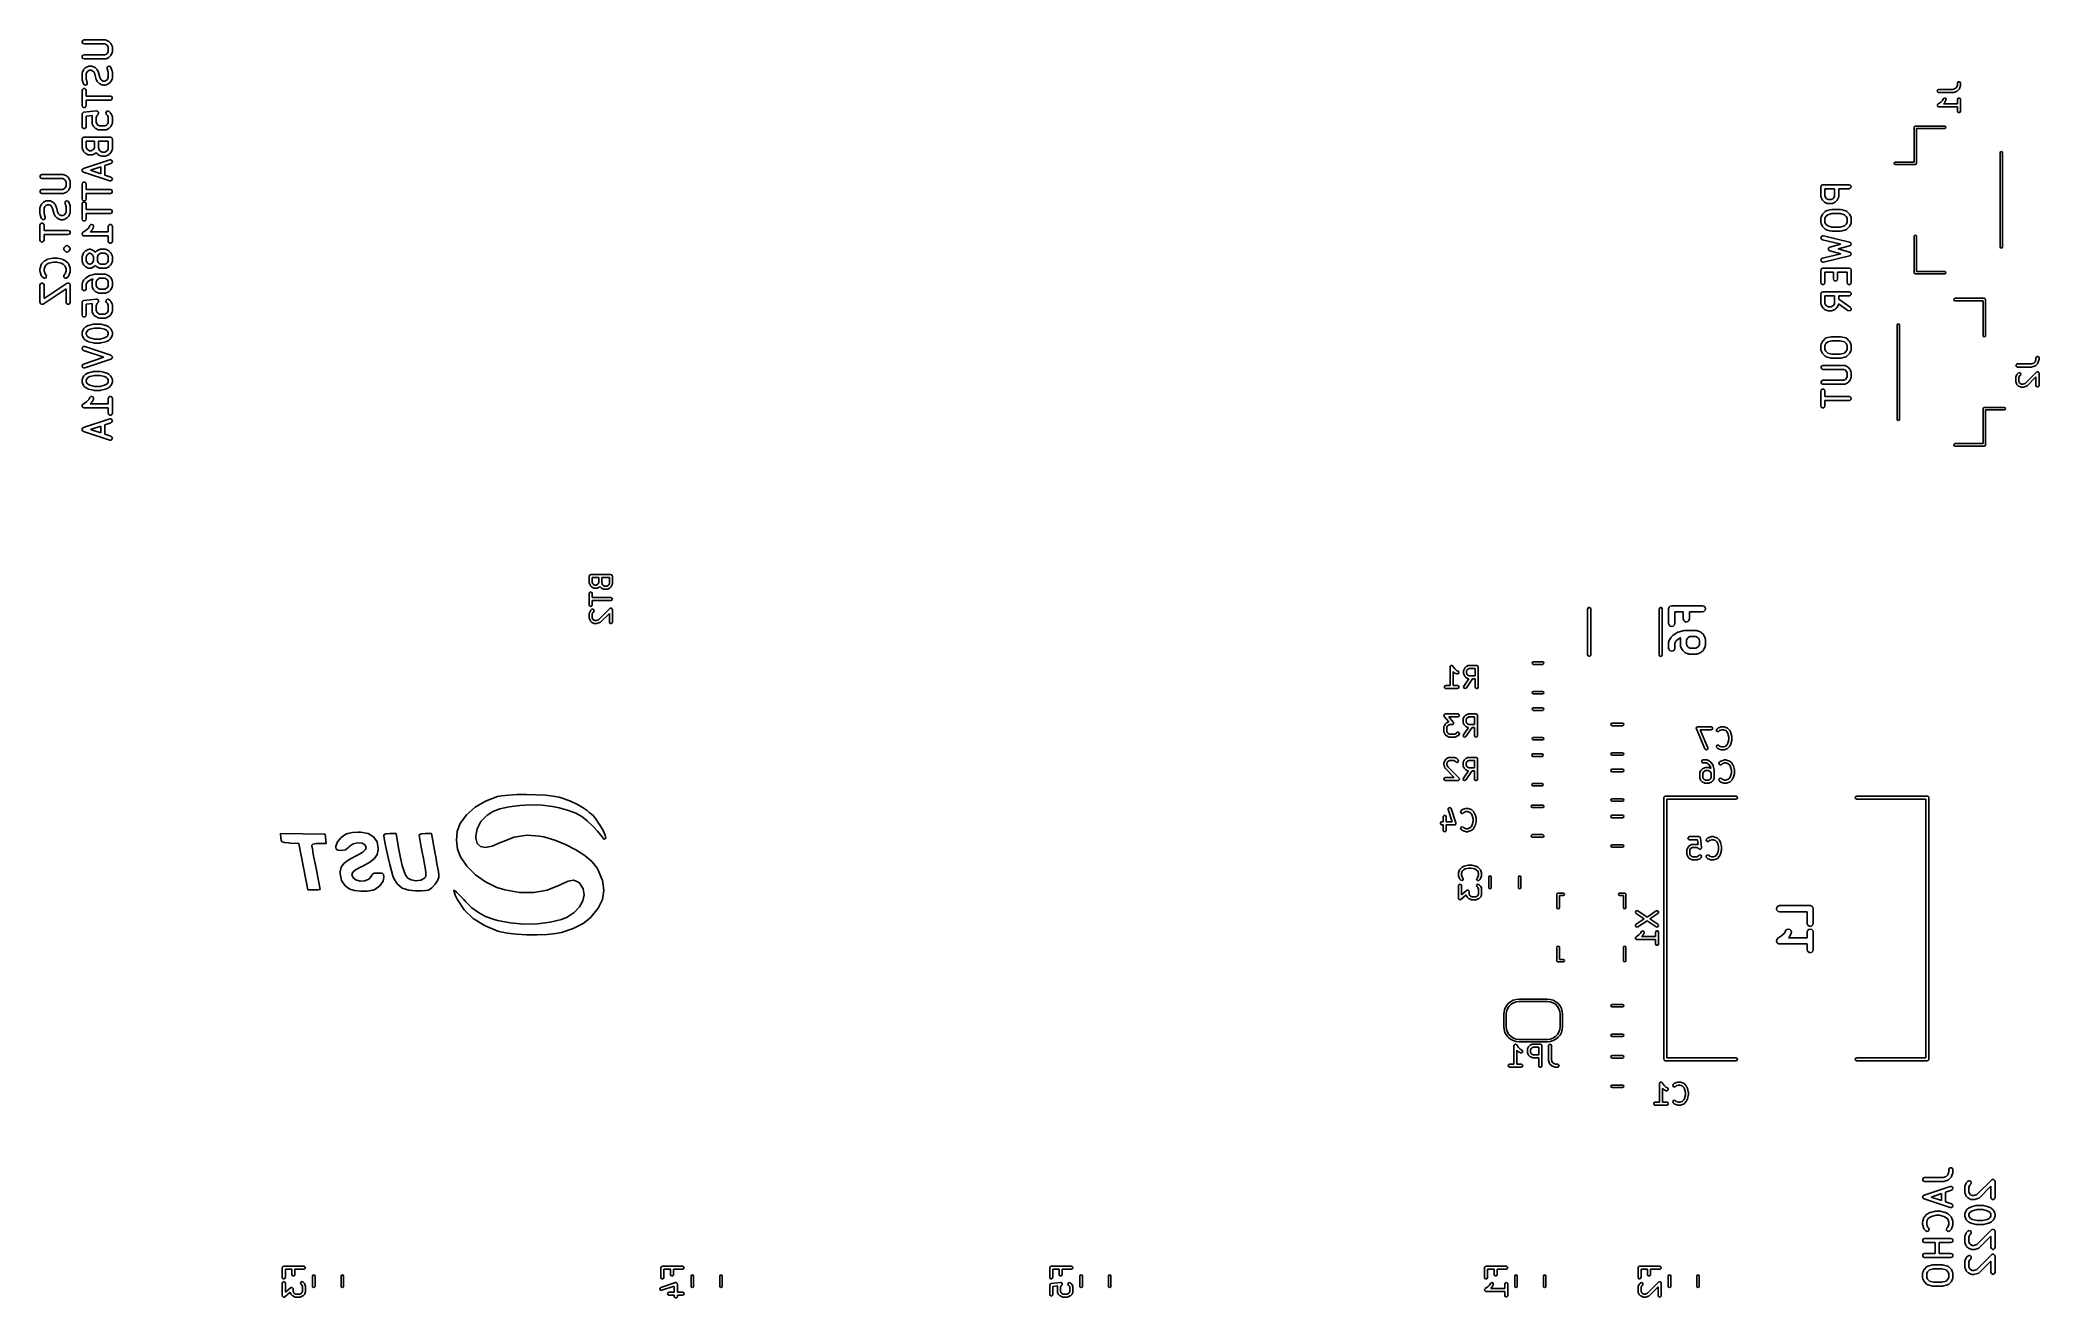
# Model space of a CAD drawing. Extents: x 0.08 to 3.98, y 0.17 to 2.63.
import ezdxf

# ---------------------------------------------------------------- set-up
doc = ezdxf.new("R2010")
doc.units = 0
doc.header["$MEASUREMENT"] = 0
doc.layers.add('BLACK', color=7, linetype='CONTINUOUS')

msp = doc.modelspace()

# ---------------------------------------------------------------- linework, layer by layer
at = {"layer": 'BLACK', "linetype": 'CONTINUOUS'}
for p, q in [((0.159429, 2.62507), (0.160859, 2.62704)), ((0.159429, 2.62264), (0.159429, 2.62507)), ((0.160859, 2.62067), (0.159429, 2.62264)), ((0.160859, 2.62704), (0.163173, 2.6278)), ((0.163173, 2.61992), (0.160859, 2.62067)), ((0.163173, 2.6278), (0.204605, 2.6278)), ((0.203676, 2.61992), (0.163173, 2.61992)), ((0.207148, 2.61819), (0.203676, 2.61992)), ((0.204605, 2.6278), (0.205469, 2.62751)), ((0.205469, 2.62751), (0.206366, 2.62738)), ((0.206366, 2.62738), (0.21124, 2.62494)), ((0.208681, 2.61665), (0.207148, 2.61819)), ((0.21124, 2.62494), (0.211695, 2.62449)), ((0.211695, 2.62449), (0.212264, 2.6242)), ((0.212264, 2.6242), (0.214701, 2.62177)), ((0.214701, 2.62177), (0.214991, 2.6212)), ((0.214991, 2.6212), (0.215438, 2.62074)), ((0.215438, 2.62074), (0.217876, 2.61587)), ((0.159429, 2.59583), (0.160859, 2.5978)), ((0.159429, 2.5934), (0.159429, 2.59583)), ((0.160859, 2.59143), (0.159429, 2.5934)), ((0.160859, 2.5978), (0.163173, 2.59855)), ((0.163173, 2.59067), (0.160859, 2.59143)), ((0.163173, 2.59855), (0.203676, 2.59855)), ((0.204605, 2.59067), (0.163173, 2.59067)), ((0.203676, 2.59855), (0.207148, 2.60028)), ((0.205468, 2.59096), (0.204605, 2.59067)), ((0.206366, 2.59109), (0.205468, 2.59096)), ((0.21124, 2.59353), (0.206366, 2.59109)), ((0.207148, 2.60028), (0.208681, 2.60182)), ((0.210417, 2.61318), (0.208681, 2.61665)), ((0.208681, 2.60182), (0.210417, 2.60529)), ((0.210417, 2.60529), (0.210417, 2.61318)), ((0.211695, 2.59398), (0.21124, 2.59353)), ((0.212264, 2.59427), (0.211695, 2.59398)), ((0.214701, 2.5967), (0.212264, 2.59427)), ((0.214991, 2.59727), (0.214701, 2.5967)), ((0.215438, 2.59773), (0.214991, 2.59727)), ((0.217876, 2.6026), (0.215438, 2.59773)), ((0.217876, 2.61587), (0.218011, 2.61497)), ((0.218011, 2.6035), (0.217876, 2.6026)), ((0.218011, 2.61497), (0.218291, 2.61411)), ((0.218291, 2.60436), (0.218011, 2.6035)), ((0.218291, 2.61411), (0.218291, 2.60436)), ((0.159236, 2.56293), (0.159516, 2.56379)), ((0.159236, 2.55074), (0.159236, 2.56293)), ((0.159433, 2.55014), (0.159236, 2.55074)), ((0.159438, 2.5495), (0.159433, 2.55014)), ((0.161875, 2.54219), (0.159438, 2.5495)), ((0.159516, 2.56379), (0.159652, 2.56469)), ((0.159652, 2.56469), (0.162089, 2.56956)), ((0.16332, 2.54023), (0.161875, 2.54219)), ((0.162089, 2.56956), (0.162537, 2.57002)), ((0.162537, 2.57002), (0.162826, 2.57059)), ((0.162826, 2.57059), (0.165264, 2.57302)), ((0.16564, 2.53949), (0.16332, 2.54023)), ((0.165264, 2.57302), (0.165832, 2.57331)), ((0.167948, 2.54026), (0.16564, 2.53949)), ((0.165832, 2.57331), (0.166287, 2.57376)), ((0.166287, 2.57376), (0.171161, 2.5762)), ((0.168846, 2.56547), (0.16711, 2.562)), ((0.16711, 2.562), (0.16711, 2.55138)), ((0.16711, 2.55138), (0.169345, 2.54468)), ((0.169364, 2.54224), (0.167948, 2.54026)), ((0.170379, 2.567), (0.168846, 2.56547)), ((0.169345, 2.54468), (0.169364, 2.54224)), ((0.173851, 2.56874), (0.170379, 2.567)), ((0.171161, 2.5762), (0.172059, 2.57633)), ((0.172059, 2.57633), (0.172922, 2.57661)), ((0.172922, 2.57661), (0.177796, 2.57661)), ((0.176867, 2.56874), (0.173851, 2.56874)), ((0.180338, 2.567), (0.176867, 2.56874)), ((0.177796, 2.57661), (0.178659, 2.57633)), ((0.178659, 2.57633), (0.179557, 2.5762)), ((0.179557, 2.5762), (0.184431, 2.57376)), ((0.181872, 2.56547), (0.180338, 2.567)), ((0.18383, 2.56155), (0.181872, 2.56547)), ((0.186163, 2.55222), (0.18383, 2.56155)), ((0.184431, 2.57376), (0.184886, 2.57331)), ((0.184886, 2.57331), (0.185454, 2.57302)), ((0.185454, 2.57302), (0.187892, 2.57059)), ((0.186395, 2.55185), (0.186163, 2.55222)), ((0.186461, 2.55142), (0.186395, 2.55185)), ((0.188898, 2.54654), (0.186461, 2.55142)), ((0.187892, 2.57059), (0.188181, 2.57002)), ((0.188181, 2.57002), (0.188629, 2.56956)), ((0.188629, 2.56956), (0.191066, 2.56469)), ((0.189346, 2.54609), (0.188898, 2.54654)), ((0.189635, 2.54552), (0.189346, 2.54609)), ((0.192073, 2.54308), (0.189635, 2.54552)), ((0.191066, 2.56469), (0.191132, 2.56426)), ((0.191132, 2.56426), (0.191364, 2.56388)), ((0.191364, 2.56388), (0.193697, 2.55455)), ((0.192641, 2.54279), (0.192073, 2.54308)), ((0.193096, 2.54235), (0.192641, 2.54279)), ((0.19797, 2.53991), (0.193096, 2.54235)), ((0.193697, 2.55455), (0.195655, 2.55064)), ((0.195655, 2.55064), (0.197189, 2.5491)), ((0.197189, 2.5491), (0.20066, 2.54737)), ((0.198868, 2.53977), (0.19797, 2.53991)), ((0.20066, 2.54737), (0.203676, 2.54737)), ((0.203676, 2.54737), (0.207148, 2.5491)), ((0.206366, 2.53991), (0.205468, 2.53977)), ((0.21124, 2.54235), (0.206366, 2.53991)), ((0.207148, 2.5491), (0.208681, 2.55064)), ((0.208163, 2.57387), (0.209579, 2.57584)), ((0.208182, 2.57143), (0.208163, 2.57387)), ((0.210417, 2.56473), (0.208182, 2.57143)), ((0.208681, 2.55064), (0.210417, 2.55411)), ((0.209579, 2.57584), (0.211887, 2.57661)), ((0.210417, 2.55411), (0.210417, 2.56473)), ((0.211695, 2.54279), (0.21124, 2.54235)), ((0.212264, 2.54308), (0.211695, 2.54279)), ((0.211887, 2.57661), (0.214207, 2.57588)), ((0.214701, 2.54552), (0.212264, 2.54308)), ((0.214207, 2.57588), (0.215652, 2.57392)), ((0.214991, 2.54609), (0.214701, 2.54552)), ((0.215438, 2.54654), (0.214991, 2.54609)), ((0.217876, 2.55142), (0.215438, 2.54654)), ((0.215652, 2.57392), (0.218089, 2.56661)), ((0.218011, 2.55232), (0.217876, 2.55142)), ((0.218291, 2.55318), (0.218011, 2.55232)), ((0.218089, 2.56661), (0.218094, 2.56597)), ((0.218094, 2.56597), (0.218291, 2.56537)), ((0.218291, 2.56537), (0.218291, 2.55318)), ((3.82486, 2.54312), (3.82504, 2.54413)), ((3.82486, 2.53985), (3.82486, 2.54312)), ((3.82504, 2.54413), (3.82633, 2.54568)), ((3.82633, 2.54568), (3.82832, 2.54603)), ((3.82832, 2.54603), (3.83007, 2.54502)), ((3.83007, 2.54502), (3.83076, 2.54312)), ((3.83076, 2.54312), (3.83076, 2.53937)), ((0.159236, 2.52881), (0.159988, 2.53112)), ((0.159236, 2.49956), (0.159236, 2.52881)), ((0.159988, 2.53112), (0.161956, 2.53255)), ((0.161956, 2.53255), (0.16439, 2.53255)), ((0.16439, 2.53255), (0.166358, 2.53112)), ((0.166358, 2.53112), (0.16711, 2.52881)), ((0.16711, 2.52881), (0.16711, 2.51812)), ((0.16711, 2.51812), (0.214354, 2.51812)), ((0.214354, 2.51025), (0.16711, 2.51025)), ((0.16711, 2.51025), (0.16711, 2.49956)), ((0.199731, 2.53949), (0.198868, 2.53977)), ((0.204605, 2.53949), (0.199731, 2.53949)), ((0.205468, 2.53977), (0.204605, 2.53949)), ((0.214354, 2.51812), (0.216668, 2.51737)), ((0.216668, 2.511), (0.214354, 2.51025)), ((0.216668, 2.51737), (0.218098, 2.5154)), ((0.218098, 2.51297), (0.216668, 2.511)), ((0.218098, 2.5154), (0.218098, 2.51297)), ((3.78553, 2.52864), (3.78654, 2.53039)), ((3.78588, 2.52665), (3.78553, 2.52864)), ((3.78561, 2.50083), (3.78611, 2.50152)), ((3.78562, 2.50066), (3.78561, 2.50083)), ((3.78743, 2.52535), (3.78588, 2.52665)), ((3.78611, 2.50152), (3.78654, 2.50226)), ((3.78654, 2.53039), (3.78844, 2.53108)), ((3.78654, 2.50226), (3.7867, 2.50232)), ((3.7867, 2.50232), (3.7868, 2.50246)), ((3.7868, 2.50246), (3.79218, 2.50605)), ((3.78844, 2.52517), (3.78743, 2.52535)), ((3.78844, 2.53108), (3.81608, 2.53108)), ((3.81656, 2.52517), (3.78844, 2.52517)), ((3.79218, 2.50605), (3.79539, 2.50925)), ((3.79539, 2.50925), (3.79705, 2.51257)), ((3.79705, 2.51257), (3.79766, 2.51339)), ((3.7999, 2.50541), (3.79744, 2.50295)), ((3.79744, 2.50295), (3.82486, 2.50295)), ((3.79766, 2.51339), (3.79951, 2.5142)), ((3.79951, 2.5142), (3.80145, 2.51362)), ((3.79993, 2.50547), (3.7999, 2.50541)), ((3.80046, 2.50618), (3.79993, 2.50547)), ((3.80233, 2.50993), (3.80046, 2.50618)), ((3.80145, 2.51362), (3.80256, 2.51194)), ((3.80256, 2.51194), (3.80233, 2.50993)), ((3.81608, 2.53108), (3.82059, 2.53258)), ((3.81662, 2.52519), (3.81656, 2.52517)), ((3.8175, 2.52532), (3.81662, 2.52519)), ((3.82312, 2.5272), (3.8175, 2.52532)), ((3.82059, 2.53258), (3.82335, 2.53534)), ((3.82326, 2.52731), (3.82312, 2.5272)), ((3.82343, 2.52732), (3.82326, 2.52731)), ((3.82335, 2.53534), (3.82486, 2.53985)), ((3.82427, 2.52791), (3.82343, 2.52732)), ((3.82802, 2.53166), (3.82427, 2.52791)), ((3.82486, 2.51125), (3.82504, 2.51226)), ((3.82486, 2.50295), (3.82486, 2.51125)), ((3.82504, 2.51226), (3.82633, 2.51381)), ((3.82633, 2.51381), (3.82832, 2.51416)), ((3.8281, 2.53182), (3.82802, 2.53166)), ((3.82825, 2.53191), (3.8281, 2.53182)), ((3.82874, 2.53281), (3.82825, 2.53191)), ((3.82832, 2.51416), (3.83007, 2.51315)), ((3.83061, 2.53844), (3.82874, 2.53281)), ((3.83007, 2.51315), (3.83076, 2.51125)), ((3.83076, 2.53937), (3.83061, 2.5385)), ((3.83061, 2.5385), (3.83061, 2.53844)), ((3.83076, 2.51125), (3.83076, 2.48875)), ((0.159988, 2.49725), (0.159236, 2.49956)), ((0.159236, 2.4825), (0.159369, 2.48291)), ((0.159236, 2.45813), (0.159236, 2.4825)), ((0.159326, 2.48334), (0.159737, 2.48404)), ((0.159369, 2.48291), (0.159326, 2.48334)), ((0.159737, 2.48404), (0.159988, 2.48482)), ((0.161956, 2.49582), (0.159988, 2.49725)), ((0.159988, 2.48482), (0.160336, 2.48507)), ((0.160336, 2.48507), (0.160553, 2.48544)), ((0.160553, 2.48544), (0.161298, 2.48577)), ((0.161298, 2.48577), (0.161956, 2.48625)), ((0.16439, 2.49582), (0.161956, 2.49582)), ((0.161956, 2.48625), (0.162387, 2.48625)), ((0.162387, 2.48625), (0.162781, 2.48642)), ((0.162781, 2.48642), (0.187153, 2.48886)), ((0.166358, 2.49725), (0.16439, 2.49582)), ((0.16711, 2.49956), (0.166358, 2.49725)), ((0.179546, 2.48018), (0.16711, 2.47894)), ((0.16711, 2.47894), (0.16711, 2.45813)), ((0.178734, 2.47763), (0.179014, 2.47849)), ((0.178734, 2.46544), (0.178734, 2.47763)), ((0.179014, 2.46458), (0.178734, 2.46544)), ((0.179014, 2.47849), (0.179149, 2.47939)), ((0.179149, 2.46368), (0.179014, 2.46458)), ((0.179149, 2.47939), (0.179546, 2.48018)), ((0.181586, 2.45881), (0.179149, 2.46368)), ((0.188344, 2.48017), (0.186608, 2.4767)), ((0.186608, 2.4767), (0.186608, 2.46637)), ((0.186608, 2.46637), (0.188343, 2.4629)), ((0.187153, 2.48886), (0.188237, 2.48862)), ((0.188237, 2.48862), (0.189332, 2.48845)), ((0.188343, 2.4629), (0.189877, 2.46136)), ((0.190329, 2.48215), (0.188344, 2.48017)), ((0.189332, 2.48845), (0.189416, 2.48836)), ((0.189416, 2.48836), (0.189531, 2.48834)), ((0.189531, 2.48834), (0.190269, 2.48751)), ((0.190269, 2.48751), (0.191053, 2.48673)), ((0.190832, 2.48314), (0.190329, 2.48215)), ((0.191392, 2.4841), (0.190832, 2.48314)), ((0.191053, 2.48673), (0.191071, 2.48661)), ((0.191071, 2.48661), (0.19115, 2.48652)), ((0.19115, 2.48652), (0.19126, 2.48542)), ((0.19126, 2.48542), (0.191434, 2.48432)), ((0.191434, 2.48432), (0.19138, 2.48422)), ((0.19138, 2.48422), (0.191392, 2.4841)), ((0.205591, 2.48432), (0.205972, 2.48673)), ((0.206696, 2.48215), (0.205591, 2.48432)), ((0.205972, 2.48673), (0.207692, 2.48845)), ((0.208681, 2.48017), (0.206696, 2.48215)), ((0.207148, 2.46136), (0.208681, 2.4629)), ((0.207692, 2.48845), (0.210096, 2.48883)), ((0.210417, 2.4767), (0.208681, 2.48017)), ((0.208681, 2.4629), (0.210417, 2.46637)), ((0.210096, 2.48883), (0.212264, 2.48772)), ((0.210417, 2.46637), (0.210417, 2.4767)), ((0.212264, 2.48772), (0.214701, 2.48528)), ((0.214701, 2.48528), (0.214991, 2.48472)), ((0.214991, 2.48472), (0.215438, 2.48426)), ((0.215438, 2.48426), (0.217876, 2.47939)), ((0.217876, 2.46368), (0.215438, 2.45881)), ((0.217876, 2.47939), (0.218011, 2.47849)), ((0.218011, 2.46458), (0.217876, 2.46368)), ((0.218011, 2.47849), (0.218291, 2.47763)), ((0.218291, 2.46544), (0.218011, 2.46458)), ((0.218291, 2.47763), (0.218291, 2.46544)), ((3.78553, 2.50051), (3.78562, 2.50066)), ((3.78568, 2.49967), (3.78553, 2.50051)), ((3.78574, 2.49882), (3.78568, 2.49967)), ((3.78585, 2.49869), (3.78574, 2.49882)), ((3.78588, 2.49853), (3.78585, 2.49869)), ((3.78654, 2.49797), (3.78588, 2.49853)), ((3.78713, 2.49735), (3.78654, 2.49797)), ((3.7873, 2.49734), (3.78713, 2.49735)), ((3.78743, 2.49723), (3.7873, 2.49734)), ((3.78844, 2.49705), (3.78743, 2.49723)), ((3.82486, 2.49705), (3.78844, 2.49705)), ((3.82486, 2.48875), (3.82486, 2.49705)), ((3.82555, 2.48686), (3.82486, 2.48875)), ((3.8273, 2.48585), (3.82555, 2.48686)), ((3.82929, 2.4862), (3.8273, 2.48585)), ((3.83058, 2.48774), (3.82929, 2.4862)), ((3.83076, 2.48875), (3.83058, 2.48774)), ((0.159988, 2.45581), (0.159236, 2.45813)), ((0.159236, 2.43376), (0.159429, 2.43435)), ((0.159236, 2.4167), (0.159236, 2.43376)), ((0.159429, 2.43497), (0.159795, 2.43548)), ((0.159429, 2.43435), (0.159429, 2.43497)), ((0.159795, 2.43548), (0.159988, 2.43607)), ((0.161956, 2.45438), (0.159988, 2.45581)), ((0.159988, 2.43607), (0.160492, 2.43644)), ((0.160492, 2.43644), (0.160859, 2.43694)), ((0.160859, 2.43694), (0.161452, 2.43713)), ((0.161452, 2.43713), (0.161956, 2.4375)), ((0.16439, 2.45438), (0.161956, 2.45438)), ((0.161956, 2.4375), (0.16258, 2.4375)), ((0.16258, 2.4375), (0.163173, 2.43769)), ((0.163173, 2.43769), (0.214354, 2.43769)), ((0.166358, 2.45581), (0.16439, 2.45438)), ((0.16711, 2.45813), (0.166358, 2.45581)), ((0.16711, 2.42982), (0.16711, 2.41763)), ((0.183608, 2.42982), (0.16711, 2.42982)), ((0.182034, 2.45835), (0.181586, 2.45881)), ((0.182324, 2.45778), (0.182034, 2.45835)), ((0.184761, 2.45535), (0.182324, 2.45778)), ((0.183608, 2.41763), (0.183608, 2.42982)), ((0.18533, 2.45506), (0.184761, 2.45535)), ((0.185784, 2.45461), (0.18533, 2.45506)), ((0.190659, 2.45217), (0.185784, 2.45461)), ((0.189877, 2.46136), (0.193349, 2.45963)), ((0.191556, 2.45204), (0.190659, 2.45217)), ((0.191482, 2.42982), (0.191482, 2.41734)), ((0.210417, 2.42982), (0.191482, 2.42982)), ((0.192419, 2.45175), (0.191556, 2.45204)), ((0.204605, 2.45175), (0.192419, 2.45175)), ((0.193349, 2.45963), (0.203676, 2.45963)), ((0.203676, 2.45963), (0.207148, 2.46136)), ((0.205468, 2.45204), (0.204605, 2.45175)), ((0.206366, 2.45217), (0.205468, 2.45204)), ((0.21124, 2.45461), (0.206366, 2.45217)), ((0.210417, 2.41519), (0.210417, 2.42982)), ((0.211695, 2.45506), (0.21124, 2.45461)), ((0.212264, 2.45535), (0.211695, 2.45506)), ((0.214701, 2.45778), (0.212264, 2.45535)), ((0.214354, 2.43769), (0.214947, 2.4375)), ((0.21499, 2.45835), (0.214701, 2.45778)), ((0.214947, 2.4375), (0.215571, 2.4375)), ((0.215438, 2.45881), (0.21499, 2.45835)), ((0.215571, 2.4375), (0.216075, 2.43713)), ((0.216075, 2.43713), (0.216668, 2.43694)), ((0.216668, 2.43694), (0.217035, 2.43644)), ((0.217035, 2.43644), (0.217539, 2.43607)), ((0.217539, 2.43607), (0.217732, 2.43548)), ((0.217732, 2.43548), (0.218098, 2.43497)), ((0.218098, 2.43497), (0.218098, 2.43435)), ((0.218098, 2.43435), (0.218291, 2.43376)), ((0.218291, 2.43376), (0.218291, 2.41426)), ((3.74031, 2.45713), (3.74101, 2.4588)), ((3.74031, 2.38862), (3.74031, 2.45713)), ((3.74101, 2.4588), (3.74268, 2.45949)), ((3.74268, 2.45949), (3.79976, 2.45949)), ((3.79976, 2.45476), (3.74504, 2.45476)), ((3.74504, 2.45476), (3.74504, 2.38626)), ((3.79976, 2.45949), (3.80143, 2.4588)), ((3.80143, 2.45546), (3.79976, 2.45476)), ((3.80143, 2.4588), (3.80213, 2.45713)), ((3.80213, 2.45713), (3.80143, 2.45546)), ((0.159516, 2.41583), (0.159236, 2.4167)), ((0.159652, 2.41494), (0.159516, 2.41583)), ((0.162089, 2.41006), (0.159652, 2.41494)), ((0.161928, 2.37656), (0.213109, 2.39362)), ((0.162537, 2.40961), (0.162089, 2.41006)), ((0.162826, 2.40904), (0.162537, 2.40961)), ((0.165264, 2.4066), (0.162826, 2.40904)), ((0.165832, 2.40631), (0.165264, 2.4066)), ((0.166287, 2.40586), (0.165832, 2.40631)), ((0.171161, 2.40343), (0.166287, 2.40586)), ((0.16711, 2.41763), (0.168846, 2.41415)), ((0.168846, 2.41415), (0.170379, 2.41262)), ((0.170379, 2.41262), (0.173851, 2.41088)), ((0.172059, 2.40329), (0.171161, 2.40343)), ((0.172922, 2.40301), (0.172059, 2.40329)), ((0.177796, 2.40301), (0.172922, 2.40301)), ((0.173851, 2.41088), (0.176867, 2.41088)), ((0.176867, 2.41088), (0.180338, 2.41262)), ((0.178659, 2.40329), (0.177796, 2.40301)), ((0.179557, 2.40343), (0.178659, 2.40329)), ((0.184431, 2.40586), (0.179557, 2.40343)), ((0.180338, 2.41262), (0.181872, 2.41415)), ((0.181872, 2.41415), (0.183608, 2.41763)), ((0.184886, 2.40631), (0.184431, 2.40586)), ((0.185454, 2.4066), (0.184886, 2.40631)), ((0.186564, 2.40771), (0.185454, 2.4066)), ((0.186786, 2.40741), (0.186564, 2.40771)), ((0.187198, 2.4066), (0.186786, 2.40741)), ((0.189636, 2.40416), (0.187198, 2.4066)), ((0.190204, 2.40387), (0.189636, 2.40416)), ((0.190659, 2.40343), (0.190204, 2.40387)), ((0.195533, 2.40099), (0.190659, 2.40343)), ((0.191482, 2.41734), (0.193423, 2.41151)), ((0.193423, 2.41151), (0.194751, 2.41018)), ((0.194751, 2.41018), (0.198223, 2.40845)), ((0.196431, 2.40085), (0.195533, 2.40099)), ((0.197294, 2.40057), (0.196431, 2.40085)), ((0.204605, 2.40057), (0.197294, 2.40057)), ((0.198223, 2.40845), (0.203676, 2.40845)), ((0.215599, 2.38615), (0.203668, 2.38218)), ((0.203676, 2.40845), (0.207148, 2.41018)), ((0.205468, 2.40085), (0.204605, 2.40057)), ((0.206366, 2.40099), (0.205468, 2.40085)), ((0.21124, 2.40343), (0.206366, 2.40099)), ((0.207148, 2.41018), (0.208681, 2.41172)), ((0.208681, 2.41172), (0.210417, 2.41519)), ((0.211695, 2.40387), (0.21124, 2.40343)), ((0.212264, 2.40416), (0.211695, 2.40387)), ((0.214701, 2.4066), (0.212264, 2.40416)), ((0.213109, 2.39362), (0.215542, 2.39364)), ((0.21499, 2.40717), (0.214701, 2.4066)), ((0.215438, 2.40762), (0.21499, 2.40717)), ((0.217876, 2.4125), (0.215438, 2.40762)), ((0.215542, 2.39364), (0.217522, 2.39223)), ((0.217557, 2.3876), (0.215599, 2.38615)), ((0.217522, 2.39223), (0.218291, 2.38992)), ((0.218291, 2.38992), (0.217557, 2.3876)), ((0.218011, 2.4134), (0.217876, 2.4125)), ((0.218291, 2.41426), (0.218011, 2.4134)), ((3.70134, 2.38626), (3.70203, 2.38793)), ((3.70203, 2.38459), (3.70134, 2.38626)), ((3.70203, 2.38793), (3.7037, 2.38862)), ((3.7037, 2.3839), (3.70203, 2.38459)), ((3.7037, 2.38862), (3.74031, 2.38862)), ((3.74268, 2.3839), (3.7037, 2.3839)), ((3.74435, 2.38459), (3.74268, 2.3839)), ((3.74504, 2.38626), (3.74435, 2.38459)), ((3.90843, 2.40713), (3.90912, 2.4088)), ((3.90843, 2.22287), (3.90843, 2.40713)), ((3.90912, 2.4088), (3.91079, 2.40949)), ((3.91079, 2.40949), (3.91246, 2.4088)), ((3.91246, 2.4088), (3.91315, 2.40713)), ((3.91315, 2.40713), (3.91315, 2.22287)), ((0.077027, 2.36186), (0.078457, 2.36383)), ((0.077027, 2.35942), (0.077027, 2.36186)), ((0.078457, 2.35746), (0.077027, 2.35942)), ((0.078457, 2.36383), (0.080771, 2.36458)), ((0.080771, 2.3567), (0.078457, 2.35746)), ((0.080771, 2.36458), (0.122204, 2.36458)), ((0.121274, 2.3567), (0.080771, 2.3567)), ((0.124746, 2.35497), (0.121274, 2.3567)), ((0.122204, 2.36458), (0.123067, 2.3643)), ((0.123067, 2.3643), (0.123964, 2.36416)), ((0.123964, 2.36416), (0.128839, 2.36173)), ((0.12628, 2.35343), (0.124746, 2.35497)), ((0.128016, 2.34996), (0.12628, 2.35343)), ((0.128016, 2.34207), (0.128016, 2.34996)), ((0.128839, 2.36173), (0.129294, 2.36128)), ((0.129294, 2.36128), (0.129862, 2.36099)), ((0.129862, 2.36099), (0.132299, 2.35855)), ((0.132299, 2.35855), (0.132589, 2.35798)), ((0.132589, 2.35798), (0.133037, 2.35753)), ((0.133037, 2.35753), (0.135474, 2.35265)), ((0.135474, 2.35265), (0.135609, 2.35176)), ((0.135609, 2.35176), (0.13589, 2.35089)), ((0.13589, 2.35089), (0.13589, 2.34114)), ((0.159236, 2.37286), (0.159612, 2.37398)), ((0.159246, 2.37283), (0.159236, 2.37286)), ((0.159236, 2.3728), (0.159246, 2.37283)), ((0.159612, 2.37167), (0.159236, 2.3728)), ((0.159236, 2.34602), (0.159988, 2.34833)), ((0.159236, 2.31677), (0.159236, 2.34602)), ((0.159612, 2.37398), (0.15997, 2.37512)), ((0.15997, 2.37054), (0.159612, 2.37167)), ((0.15997, 2.37512), (0.159996, 2.37514)), ((0.159996, 2.37052), (0.15997, 2.37054)), ((0.159988, 2.34833), (0.161956, 2.34976)), ((0.159996, 2.37514), (0.160006, 2.37517)), ((0.160006, 2.37049), (0.159996, 2.37052)), ((0.160006, 2.37517), (0.160972, 2.37586)), ((0.160972, 2.3698), (0.160006, 2.37049)), ((0.160972, 2.37586), (0.161928, 2.37656)), ((0.161928, 2.36909), (0.160972, 2.3698)), ((0.213109, 2.35203), (0.161928, 2.36909)), ((0.161956, 2.34976), (0.16439, 2.34976)), ((0.16439, 2.34976), (0.166358, 2.34833)), ((0.166358, 2.34833), (0.16711, 2.34602)), ((0.16711, 2.34602), (0.16711, 2.33533)), ((0.195794, 2.37955), (0.175623, 2.37283)), ((0.175623, 2.37283), (0.195794, 2.3661)), ((0.195794, 2.3661), (0.195794, 2.37955)), ((0.203668, 2.38218), (0.203668, 2.36348)), ((0.203668, 2.36348), (0.215599, 2.3595)), ((0.215542, 2.35201), (0.213109, 2.35203)), ((0.217522, 2.35343), (0.215542, 2.35201)), ((0.215599, 2.3595), (0.217557, 2.35806)), ((0.218291, 2.35574), (0.217522, 2.35343)), ((0.217557, 2.35806), (0.218291, 2.35574)), ((3.56025, 2.3442), (3.56076, 2.34456)), ((3.56076, 2.34456), (3.56138, 2.34456)), ((3.56138, 2.34456), (3.56197, 2.34475)), ((3.56197, 2.34475), (3.61315, 2.34475)), ((3.61315, 2.34475), (3.61547, 2.344)), ((0.077027, 2.33261), (0.078457, 2.33458)), ((0.077027, 2.33018), (0.077027, 2.33261)), ((0.078457, 2.32821), (0.077027, 2.33018)), ((0.07725, 2.30147), (0.079687, 2.30635)), ((0.078457, 2.33458), (0.080771, 2.33533)), ((0.080771, 2.32746), (0.078457, 2.32821)), ((0.079687, 2.30635), (0.080135, 2.3068)), ((0.080135, 2.3068), (0.080425, 2.30737)), ((0.080425, 2.30737), (0.082862, 2.30981)), ((0.080771, 2.33533), (0.121274, 2.33533)), ((0.122204, 2.32746), (0.080771, 2.32746)), ((0.082862, 2.30981), (0.083431, 2.3101)), ((0.083431, 2.3101), (0.083885, 2.31054)), ((0.083885, 2.31054), (0.08876, 2.31298)), ((0.09145, 2.30552), (0.087978, 2.30379)), ((0.08876, 2.31298), (0.089657, 2.31312)), ((0.089657, 2.31312), (0.09052, 2.3134)), ((0.09052, 2.3134), (0.095395, 2.3134)), ((0.094465, 2.30552), (0.09145, 2.30552)), ((0.097937, 2.30379), (0.094465, 2.30552)), ((0.095395, 2.3134), (0.096258, 2.31312)), ((0.096258, 2.31312), (0.097155, 2.31298)), ((0.097155, 2.31298), (0.10203, 2.31054)), ((0.10203, 2.31054), (0.102484, 2.3101)), ((0.102484, 2.3101), (0.103053, 2.30981)), ((0.103053, 2.30981), (0.10549, 2.30737)), ((0.10549, 2.30737), (0.10578, 2.3068)), ((0.10578, 2.3068), (0.106228, 2.30635)), ((0.106228, 2.30635), (0.108665, 2.30147)), ((0.121274, 2.33533), (0.124746, 2.33707)), ((0.123067, 2.32774), (0.122204, 2.32746)), ((0.123964, 2.32787), (0.123067, 2.32774)), ((0.128839, 2.33031), (0.123964, 2.32787)), ((0.124746, 2.33707), (0.12628, 2.3386)), ((0.125762, 2.31065), (0.127177, 2.31263)), ((0.12578, 2.30822), (0.125762, 2.31065)), ((0.128016, 2.30151), (0.12578, 2.30822)), ((0.12628, 2.3386), (0.128016, 2.34207)), ((0.127177, 2.31263), (0.129485, 2.3134)), ((0.129294, 2.33076), (0.128839, 2.33031)), ((0.129862, 2.33105), (0.129294, 2.33076)), ((0.129485, 2.3134), (0.131805, 2.31266)), ((0.132299, 2.33349), (0.129862, 2.33105)), ((0.131805, 2.31266), (0.13325, 2.31071)), ((0.132589, 2.33405), (0.132299, 2.33349)), ((0.133037, 2.33451), (0.132589, 2.33405)), ((0.135474, 2.33938), (0.133037, 2.33451)), ((0.13325, 2.31071), (0.135688, 2.30339)), ((0.135609, 2.34028), (0.135474, 2.33938)), ((0.13589, 2.34114), (0.135609, 2.34028)), ((0.159988, 2.31446), (0.159236, 2.31677)), ((0.159236, 2.30702), (0.159988, 2.30934)), ((0.159236, 2.27778), (0.159236, 2.30702)), ((0.161956, 2.31303), (0.159988, 2.31446)), ((0.159988, 2.30934), (0.161956, 2.31077)), ((0.16439, 2.31303), (0.161956, 2.31303)), ((0.161956, 2.31077), (0.16439, 2.31077)), ((0.166358, 2.31446), (0.16439, 2.31303)), ((0.16439, 2.31077), (0.166358, 2.30934)), ((0.16711, 2.31677), (0.166358, 2.31446)), ((0.166358, 2.30934), (0.16711, 2.30702)), ((0.16711, 2.33533), (0.214354, 2.33533)), ((0.214354, 2.32746), (0.16711, 2.32746)), ((0.16711, 2.32746), (0.16711, 2.31677)), ((0.16711, 2.30702), (0.16711, 2.29634)), ((0.214354, 2.33533), (0.216668, 2.33458)), ((0.216668, 2.32821), (0.214354, 2.32746)), ((0.216668, 2.33458), (0.218098, 2.33261)), ((0.218098, 2.33018), (0.216668, 2.32821)), ((0.218098, 2.33261), (0.218098, 2.33018)), ((3.55804, 2.34082), (3.55823, 2.34141)), ((3.55804, 2.32132), (3.55804, 2.34082)), ((3.55832, 2.32046), (3.55804, 2.32132)), ((3.55823, 2.34203), (3.55859, 2.34254)), ((3.55823, 2.34141), (3.55823, 2.34203)), ((3.55845, 2.31956), (3.55832, 2.32046)), ((3.56089, 2.31468), (3.55845, 2.31956)), ((3.55859, 2.34254), (3.55879, 2.34313)), ((3.55879, 2.34313), (3.55929, 2.3435)), ((3.55929, 2.3435), (3.55966, 2.344)), ((3.55966, 2.344), (3.56025, 2.3442)), ((3.56134, 2.31423), (3.56089, 2.31468)), ((3.56163, 2.31366), (3.56134, 2.31423)), ((3.56406, 2.31122), (3.56163, 2.31366)), ((3.56463, 2.31093), (3.56406, 2.31122)), ((3.56509, 2.31049), (3.56463, 2.31093)), ((3.56996, 2.30805), (3.56509, 2.31049)), ((3.56591, 2.33688), (3.56591, 2.32225)), ((3.58484, 2.33688), (3.56591, 2.33688)), ((3.56591, 2.32225), (3.56765, 2.31878)), ((3.56765, 2.31878), (3.56918, 2.31724)), ((3.56918, 2.31724), (3.57265, 2.31551)), ((3.57086, 2.30791), (3.56996, 2.30805)), ((3.57172, 2.30763), (3.57086, 2.30791)), ((3.57903, 2.30763), (3.57172, 2.30763)), ((3.57265, 2.31551), (3.5781, 2.31551)), ((3.5781, 2.31551), (3.58157, 2.31724)), ((3.5799, 2.30791), (3.57903, 2.30763)), ((3.58079, 2.30805), (3.5799, 2.30791)), ((3.58567, 2.31049), (3.58079, 2.30805)), ((3.58157, 2.31724), (3.58311, 2.31878)), ((3.58311, 2.31878), (3.58484, 2.32225)), ((3.58484, 2.32225), (3.58484, 2.33688)), ((3.58612, 2.31093), (3.58567, 2.31049)), ((3.58669, 2.31122), (3.58612, 2.31093)), ((3.58913, 2.31366), (3.58669, 2.31122)), ((3.58942, 2.31423), (3.58913, 2.31366)), ((3.58987, 2.31468), (3.58942, 2.31423)), ((3.5923, 2.31956), (3.58987, 2.31468)), ((3.59244, 2.32046), (3.5923, 2.31956)), ((3.59272, 2.32132), (3.59244, 2.32046)), ((3.61315, 2.33688), (3.59272, 2.33688)), ((3.59272, 2.33688), (3.59272, 2.32132)), ((3.61547, 2.33763), (3.61315, 2.33688)), ((3.61547, 2.344), (3.6169, 2.34203)), ((3.6169, 2.3396), (3.61547, 2.33763)), ((3.6169, 2.34203), (3.6169, 2.3396)), ((0.076834, 2.29971), (0.077115, 2.30057)), ((0.076834, 2.28753), (0.076834, 2.29971)), ((0.077032, 2.28692), (0.076834, 2.28753)), ((0.076834, 2.26559), (0.077586, 2.2679)), ((0.077036, 2.28628), (0.077032, 2.28692)), ((0.079474, 2.27897), (0.077036, 2.28628)), ((0.077115, 2.30057), (0.07725, 2.30147)), ((0.077586, 2.2679), (0.079555, 2.26933)), ((0.080919, 2.27701), (0.079474, 2.27897)), ((0.079555, 2.26933), (0.081988, 2.26933)), ((0.083239, 2.27628), (0.080919, 2.27701)), ((0.081988, 2.26933), (0.083957, 2.2679)), ((0.085547, 2.27705), (0.083239, 2.27628)), ((0.083957, 2.2679), (0.084709, 2.26559)), ((0.086444, 2.30225), (0.084709, 2.29878)), ((0.084709, 2.29878), (0.084709, 2.28816)), ((0.084709, 2.28816), (0.086944, 2.28146)), ((0.086962, 2.27903), (0.085547, 2.27705)), ((0.087978, 2.30379), (0.086444, 2.30225)), ((0.086944, 2.28146), (0.086962, 2.27903)), ((0.099471, 2.30225), (0.097937, 2.30379)), ((0.101429, 2.29834), (0.099471, 2.30225)), ((0.103761, 2.28901), (0.101429, 2.29834)), ((0.103994, 2.28864), (0.103761, 2.28901)), ((0.104059, 2.2882), (0.103994, 2.28864)), ((0.106496, 2.28333), (0.104059, 2.2882)), ((0.106944, 2.28287), (0.106496, 2.28333)), ((0.107234, 2.2823), (0.106944, 2.28287)), ((0.109671, 2.27987), (0.107234, 2.2823)), ((0.108665, 2.30147), (0.10873, 2.30104)), ((0.10873, 2.30104), (0.108963, 2.30067)), ((0.108963, 2.30067), (0.111295, 2.29134)), ((0.11024, 2.27958), (0.109671, 2.27987)), ((0.110694, 2.27913), (0.11024, 2.27958)), ((0.115569, 2.27669), (0.110694, 2.27913)), ((0.111295, 2.29134), (0.113253, 2.28742)), ((0.113253, 2.28742), (0.114787, 2.28589)), ((0.114787, 2.28589), (0.118259, 2.28415)), ((0.116466, 2.27656), (0.115569, 2.27669)), ((0.117329, 2.27628), (0.116466, 2.27656)), ((0.122204, 2.27628), (0.117329, 2.27628)), ((0.118259, 2.28415), (0.121274, 2.28415)), ((0.121274, 2.28415), (0.124746, 2.28589)), ((0.123067, 2.27656), (0.122204, 2.27628)), ((0.123964, 2.27669), (0.123067, 2.27656)), ((0.128839, 2.27913), (0.123964, 2.27669)), ((0.124746, 2.28589), (0.12628, 2.28742)), ((0.12628, 2.28742), (0.128016, 2.29089)), ((0.128016, 2.29089), (0.128016, 2.30151)), ((0.129294, 2.27958), (0.128839, 2.27913)), ((0.129862, 2.27987), (0.129294, 2.27958)), ((0.132299, 2.2823), (0.129862, 2.27987)), ((0.132589, 2.28287), (0.132299, 2.2823)), ((0.133037, 2.28333), (0.132589, 2.28287)), ((0.135474, 2.2882), (0.133037, 2.28333)), ((0.135609, 2.2891), (0.135474, 2.2882)), ((0.13589, 2.28996), (0.135609, 2.2891)), ((0.135688, 2.30339), (0.135692, 2.30276)), ((0.135692, 2.30276), (0.13589, 2.30215)), ((0.13589, 2.30215), (0.13589, 2.28996)), ((0.159988, 2.27546), (0.159236, 2.27778)), ((0.161956, 2.27403), (0.159988, 2.27546)), ((0.16439, 2.27403), (0.161956, 2.27403)), ((0.166358, 2.27546), (0.16439, 2.27403)), ((0.16711, 2.27778), (0.166358, 2.27546)), ((0.16711, 2.29634), (0.214354, 2.29634)), ((0.214354, 2.28846), (0.16711, 2.28846)), ((0.16711, 2.28846), (0.16711, 2.27778)), ((0.174275, 2.26491), (0.175982, 2.26665)), ((0.175982, 2.26665), (0.178382, 2.26705)), ((0.178382, 2.26705), (0.180559, 2.26596)), ((0.211169, 2.26547), (0.213138, 2.2669)), ((0.213138, 2.2669), (0.215571, 2.2669)), ((0.214354, 2.29634), (0.216668, 2.29558)), ((0.216668, 2.28921), (0.214354, 2.28846)), ((0.215571, 2.2669), (0.217539, 2.26547)), ((0.216668, 2.29558), (0.218098, 2.29362)), ((0.218098, 2.29118), (0.216668, 2.28921)), ((0.218098, 2.29362), (0.218098, 2.29118)), ((3.55804, 2.27989), (3.55832, 2.28075)), ((3.55804, 2.27014), (3.55804, 2.27989)), ((3.55832, 2.26928), (3.55804, 2.27014)), ((3.55832, 2.28075), (3.55845, 2.28165)), ((3.55845, 2.26838), (3.55832, 2.26928)), ((3.55845, 2.28165), (3.56089, 2.28652)), ((3.56089, 2.2635), (3.55845, 2.26838)), ((3.56089, 2.28652), (3.56134, 2.28698)), ((3.56134, 2.28698), (3.56163, 2.28755)), ((3.56163, 2.28755), (3.5665, 2.29242)), ((3.56765, 2.28243), (3.56591, 2.27896)), ((3.56591, 2.27896), (3.56591, 2.27107)), ((3.56591, 2.27107), (3.56765, 2.2676)), ((3.5665, 2.29242), (3.56744, 2.2929)), ((3.56744, 2.2929), (3.56833, 2.29346)), ((3.5713, 2.28608), (3.56765, 2.28243)), ((3.56765, 2.2676), (3.5713, 2.26394)), ((3.56833, 2.29346), (3.57808, 2.29589)), ((3.57952, 2.28814), (3.5713, 2.28608)), ((3.57808, 2.29589), (3.57857, 2.29586)), ((3.57857, 2.29586), (3.57903, 2.29601)), ((3.57903, 2.29601), (3.59609, 2.29601)), ((3.59561, 2.28814), (3.57952, 2.28814)), ((3.60383, 2.28608), (3.59561, 2.28814)), ((3.59609, 2.29601), (3.59656, 2.29586)), ((3.59656, 2.29586), (3.59705, 2.29589)), ((3.59705, 2.29589), (3.6068, 2.29346)), ((3.60748, 2.28243), (3.60383, 2.28608)), ((3.60383, 2.26394), (3.60748, 2.2676)), ((3.6068, 2.29346), (3.60769, 2.2929)), ((3.60922, 2.27896), (3.60748, 2.28243)), ((3.60748, 2.2676), (3.60922, 2.27107)), ((3.60769, 2.2929), (3.60863, 2.29242)), ((3.60863, 2.29242), (3.6135, 2.28755)), ((3.60922, 2.27107), (3.60922, 2.27896)), ((3.6135, 2.28755), (3.61379, 2.28698)), ((3.61379, 2.28698), (3.61424, 2.28652)), ((3.61424, 2.28652), (3.61667, 2.28165)), ((3.61667, 2.26838), (3.61424, 2.2635)), ((3.61667, 2.28165), (3.61681, 2.28075)), ((3.61681, 2.26928), (3.61667, 2.26838)), ((3.61681, 2.28075), (3.61709, 2.27989)), ((3.61709, 2.27014), (3.61681, 2.26928)), ((3.61709, 2.27989), (3.61709, 2.27014)), ((0.076834, 2.23634), (0.076834, 2.26559)), ((0.077586, 2.23403), (0.076834, 2.23634)), ((0.079555, 2.2326), (0.077586, 2.23403)), ((0.081988, 2.2326), (0.079555, 2.2326)), ((0.083957, 2.23403), (0.081988, 2.2326)), ((0.084709, 2.23634), (0.083957, 2.23403)), ((0.084709, 2.26559), (0.084709, 2.2549)), ((0.084709, 2.2549), (0.131953, 2.2549)), ((0.131953, 2.24703), (0.084709, 2.24703)), ((0.084709, 2.24703), (0.084709, 2.23634)), ((0.131953, 2.2549), (0.134267, 2.25415)), ((0.134267, 2.24778), (0.131953, 2.24703)), ((0.134267, 2.25415), (0.135697, 2.25218)), ((0.135697, 2.24975), (0.134267, 2.24778)), ((0.135697, 2.25218), (0.135697, 2.24975)), ((0.159383, 2.24747), (0.159429, 2.24861)), ((0.159429, 2.2474), (0.159383, 2.24747)), ((0.159429, 2.24975), (0.159477, 2.24981)), ((0.159429, 2.24861), (0.159429, 2.24975)), ((0.159429, 2.24731), (0.159429, 2.2474)), ((0.1601, 2.24639), (0.159429, 2.24731)), ((0.159477, 2.24981), (0.159481, 2.2499)), ((0.159481, 2.2499), (0.160188, 2.25079)), ((0.160732, 2.24544), (0.1601, 2.24639)), ((0.160188, 2.25079), (0.160859, 2.25172)), ((0.16081, 2.24541), (0.160732, 2.24544)), ((0.160859, 2.24535), (0.16081, 2.24541)), ((0.160859, 2.25172), (0.160938, 2.25174)), ((0.161944, 2.24499), (0.160859, 2.24535)), ((0.160938, 2.25174), (0.160989, 2.25181)), ((0.160989, 2.25181), (0.167976, 2.25646)), ((0.163014, 2.2446), (0.161944, 2.24499)), ((0.163094, 2.24462), (0.163014, 2.2446)), ((0.163173, 2.24459), (0.163094, 2.24462)), ((0.210417, 2.24459), (0.163173, 2.24459)), ((0.167976, 2.25646), (0.172123, 2.26061)), ((0.172123, 2.26061), (0.174275, 2.26491)), ((0.178143, 2.2555), (0.175115, 2.25247)), ((0.175115, 2.25247), (0.210417, 2.25247)), ((0.178433, 2.25606), (0.178143, 2.2555)), ((0.17888, 2.25652), (0.178433, 2.25606)), ((0.181318, 2.26139), (0.17888, 2.25652)), ((0.180559, 2.26596), (0.18168, 2.2638)), ((0.18168, 2.2638), (0.181318, 2.26139)), ((0.210417, 2.26315), (0.211169, 2.26547)), ((0.210417, 2.25247), (0.210417, 2.26315)), ((0.210417, 2.23391), (0.210417, 2.24459)), ((0.211169, 2.23159), (0.210417, 2.23391)), ((0.213138, 2.23016), (0.211169, 2.23159)), ((0.215571, 2.23016), (0.213138, 2.23016)), ((0.217539, 2.23159), (0.215571, 2.23016)), ((0.217539, 2.26547), (0.218291, 2.26315)), ((0.218291, 2.23391), (0.217539, 2.23159)), ((0.218291, 2.26315), (0.218291, 2.23391)), ((3.55805, 2.24058), (3.55861, 2.24294)), ((3.55898, 2.23833), (3.55805, 2.24058)), ((3.55861, 2.24294), (3.56046, 2.24453)), ((3.56106, 2.23706), (3.55898, 2.23833)), ((3.56046, 2.24453), (3.56288, 2.24472)), ((3.56134, 2.26305), (3.56089, 2.2635)), ((3.59706, 2.22849), (3.56106, 2.23706)), ((3.56163, 2.26248), (3.56134, 2.26305)), ((3.5665, 2.25761), (3.56163, 2.26248)), ((3.56288, 2.24472), (3.61407, 2.23254)), ((3.56744, 2.25713), (3.5665, 2.25761)), ((3.56833, 2.25657), (3.56744, 2.25713)), ((3.57808, 2.25413), (3.56833, 2.25657)), ((3.5713, 2.26394), (3.57952, 2.26189)), ((3.57558, 2.22276), (3.59706, 2.22849)), ((3.57857, 2.25417), (3.57808, 2.25413)), ((3.57903, 2.25402), (3.57857, 2.25417)), ((3.59609, 2.25402), (3.57903, 2.25402)), ((3.57952, 2.26189), (3.59561, 2.26189)), ((3.59561, 2.26189), (3.60383, 2.26394)), ((3.59656, 2.25417), (3.59609, 2.25402)), ((3.59705, 2.25413), (3.59656, 2.25417)), ((3.6068, 2.25657), (3.59705, 2.25413)), ((3.60769, 2.25713), (3.6068, 2.25657)), ((3.60863, 2.25761), (3.60769, 2.25713)), ((3.6135, 2.26248), (3.60863, 2.25761)), ((3.61379, 2.26305), (3.6135, 2.26248)), ((3.61424, 2.2635), (3.61379, 2.26305)), ((3.61407, 2.23254), (3.6143, 2.23239)), ((3.6143, 2.23239), (3.61457, 2.23238)), ((3.61457, 2.23238), (3.61532, 2.23177)), ((3.61532, 2.23177), (3.61614, 2.23127)), ((3.61614, 2.23127), (3.61625, 2.23102)), ((3.61625, 2.23102), (3.61646, 2.23085)), ((3.61646, 2.23085), (3.61671, 2.22991)), ((3.61674, 2.22759), (3.61651, 2.22666)), ((3.61671, 2.22991), (3.61708, 2.22902)), ((3.61708, 2.2285), (3.61674, 2.22759)), ((3.61708, 2.22902), (3.61701, 2.22876)), ((3.61701, 2.22876), (3.61708, 2.2285)), ((3.74031, 2.24374), (3.74101, 2.24541)), ((3.74031, 2.17287), (3.74031, 2.24374)), ((3.74101, 2.24541), (3.74268, 2.2461)), ((3.74268, 2.2461), (3.74435, 2.24541)), ((3.74435, 2.24541), (3.74504, 2.24374)), ((3.74504, 2.24374), (3.74504, 2.17524)), ((0.077036, 2.18153), (0.079474, 2.18885)), ((0.079474, 2.18885), (0.080013, 2.18958)), ((0.080013, 2.18958), (0.080425, 2.19038)), ((0.080425, 2.19038), (0.085299, 2.19526)), ((0.085299, 2.19526), (0.085868, 2.19555)), ((0.085868, 2.19555), (0.086322, 2.196)), ((0.086322, 2.196), (0.091197, 2.19843)), ((0.090415, 2.18924), (0.08665, 2.18547)), ((0.094331, 2.1912), (0.090415, 2.18924)), ((0.091197, 2.19843), (0.091631, 2.1985)), ((0.091631, 2.1985), (0.092003, 2.19873)), ((0.092003, 2.19873), (0.101751, 2.20117)), ((0.103191, 2.19341), (0.094331, 2.1912)), ((0.101751, 2.20117), (0.10224, 2.20113)), ((0.10224, 2.20113), (0.102706, 2.20129)), ((0.102706, 2.20129), (0.110018, 2.20129)), ((0.109533, 2.19341), (0.103191, 2.19341)), ((0.118392, 2.1912), (0.109533, 2.19341)), ((0.110018, 2.20129), (0.110484, 2.20113)), ((0.110484, 2.20113), (0.110973, 2.20117)), ((0.110973, 2.20117), (0.120721, 2.19873)), ((0.122309, 2.18924), (0.118392, 2.1912)), ((0.120721, 2.19873), (0.121093, 2.1985)), ((0.121093, 2.1985), (0.121527, 2.19843)), ((0.121527, 2.19843), (0.126402, 2.196)), ((0.126074, 2.18547), (0.122309, 2.18924)), ((0.12319, 2.2199), (0.123334, 2.22018)), ((0.123287, 2.21928), (0.12319, 2.2199)), ((0.12319, 2.21867), (0.123287, 2.21928)), ((0.123334, 2.21838), (0.12319, 2.21867)), ((0.123334, 2.2205), (0.123521, 2.22076)), ((0.123334, 2.22018), (0.123334, 2.2205)), ((0.123334, 2.21807), (0.123334, 2.21838)), ((0.123521, 2.21781), (0.123334, 2.21807)), ((0.123521, 2.22076), (0.12357, 2.22107)), ((0.12357, 2.2175), (0.123521, 2.21781)), ((0.12357, 2.22107), (0.124011, 2.22151)), ((0.124011, 2.21706), (0.12357, 2.2175)), ((0.124011, 2.22151), (0.124294, 2.22207)), ((0.124294, 2.2165), (0.124011, 2.21706)), ((0.124294, 2.22207), (0.126731, 2.2245)), ((0.126731, 2.21406), (0.124294, 2.2165)), ((0.126402, 2.196), (0.126856, 2.19555)), ((0.126731, 2.2245), (0.127287, 2.22479)), ((0.127287, 2.21378), (0.126731, 2.21406)), ((0.126856, 2.19555), (0.127425, 2.19526)), ((0.127287, 2.22479), (0.127728, 2.22523)), ((0.127728, 2.21334), (0.127287, 2.21378)), ((0.127425, 2.19526), (0.132299, 2.19038)), ((0.127728, 2.22523), (0.128344, 2.22533)), ((0.128344, 2.21324), (0.127728, 2.21334)), ((0.128344, 2.22533), (0.128899, 2.22561)), ((0.128899, 2.21296), (0.128344, 2.21324)), ((0.128899, 2.22561), (0.129515, 2.22551)), ((0.129515, 2.21306), (0.128899, 2.21296)), ((0.129515, 2.22551), (0.130131, 2.22561)), ((0.130131, 2.21296), (0.129515, 2.21306)), ((0.130131, 2.22561), (0.130687, 2.22533)), ((0.130687, 2.21324), (0.130131, 2.21296)), ((0.130687, 2.22533), (0.131303, 2.22523)), ((0.131303, 2.21334), (0.130687, 2.21324)), ((0.131303, 2.22523), (0.131744, 2.22479)), ((0.131744, 2.21378), (0.131303, 2.21334)), ((0.131744, 2.22479), (0.132299, 2.2245)), ((0.132299, 2.21406), (0.131744, 2.21378)), ((0.132299, 2.2245), (0.134736, 2.22207)), ((0.134736, 2.2165), (0.132299, 2.21406)), ((0.132299, 2.19038), (0.132711, 2.18958)), ((0.132711, 2.18958), (0.13325, 2.18885)), ((0.13325, 2.18885), (0.135688, 2.18153)), ((0.134736, 2.22207), (0.13502, 2.22151)), ((0.13502, 2.21706), (0.134736, 2.2165)), ((0.13502, 2.22151), (0.13546, 2.22107)), ((0.13546, 2.2175), (0.13502, 2.21706)), ((0.13546, 2.22107), (0.13551, 2.22076)), ((0.13551, 2.21781), (0.13546, 2.2175)), ((0.13551, 2.22076), (0.135697, 2.2205)), ((0.135697, 2.21807), (0.13551, 2.21781)), ((0.135697, 2.2205), (0.135697, 2.22018)), ((0.135697, 2.22018), (0.135841, 2.2199)), ((0.135841, 2.21867), (0.135697, 2.21838)), ((0.135697, 2.21838), (0.135697, 2.21807)), ((0.135841, 2.2199), (0.135744, 2.21928)), ((0.135744, 2.21928), (0.135841, 2.21867)), ((0.159236, 2.20466), (0.159516, 2.20552)), ((0.159236, 2.19491), (0.159236, 2.20466)), ((0.159516, 2.19405), (0.159236, 2.19491)), ((0.159516, 2.20552), (0.159652, 2.20642)), ((0.159652, 2.19315), (0.159516, 2.19405)), ((0.159652, 2.20642), (0.162089, 2.2113)), ((0.162089, 2.18828), (0.159652, 2.19315)), ((0.162089, 2.2113), (0.162537, 2.21175)), ((0.162537, 2.18782), (0.162089, 2.18828)), ((0.162537, 2.21175), (0.162826, 2.21232)), ((0.162826, 2.21232), (0.165264, 2.21476)), ((0.165264, 2.21476), (0.165832, 2.21505)), ((0.165832, 2.21505), (0.166287, 2.21549)), ((0.166287, 2.21549), (0.171161, 2.21793)), ((0.168846, 2.2072), (0.16711, 2.20373)), ((0.16711, 2.20373), (0.16711, 2.19584)), ((0.16711, 2.19584), (0.168846, 2.19237)), ((0.170379, 2.20874), (0.168846, 2.2072)), ((0.168846, 2.19237), (0.170379, 2.19084)), ((0.173851, 2.21047), (0.170379, 2.20874)), ((0.170379, 2.19084), (0.173851, 2.1891)), ((0.171161, 2.21793), (0.172059, 2.21807)), ((0.172059, 2.21807), (0.172922, 2.21835)), ((0.172922, 2.21835), (0.175359, 2.21835)), ((0.17443, 2.21047), (0.173851, 2.21047)), ((0.173851, 2.1891), (0.17443, 2.1891)), ((0.177901, 2.20874), (0.17443, 2.21047)), ((0.17443, 2.1891), (0.177901, 2.19084)), ((0.175359, 2.21835), (0.176222, 2.21807)), ((0.176222, 2.21807), (0.17712, 2.21793)), ((0.17712, 2.21793), (0.181994, 2.21549)), ((0.179435, 2.2072), (0.177901, 2.20874)), ((0.177901, 2.19084), (0.179435, 2.19237)), ((0.181171, 2.20373), (0.179435, 2.2072)), ((0.179435, 2.19237), (0.181171, 2.19584)), ((0.181171, 2.19584), (0.181171, 2.20373)), ((0.181994, 2.21549), (0.182449, 2.21505)), ((0.182449, 2.21505), (0.183017, 2.21476)), ((0.183017, 2.21476), (0.185108, 2.21267)), ((0.185108, 2.21267), (0.187198, 2.21476)), ((0.187198, 2.21476), (0.187767, 2.21505)), ((0.187767, 2.21505), (0.188221, 2.21549)), ((0.188221, 2.21549), (0.193096, 2.21793)), ((0.190781, 2.2072), (0.189045, 2.20373)), ((0.189045, 2.20373), (0.189045, 2.19584)), ((0.189045, 2.19584), (0.190781, 2.19237)), ((0.192314, 2.20874), (0.190781, 2.2072)), ((0.190781, 2.19237), (0.192314, 2.19084)), ((0.195786, 2.21047), (0.192314, 2.20874)), ((0.192314, 2.19084), (0.195786, 2.1891)), ((0.193096, 2.21793), (0.193993, 2.21807)), ((0.193993, 2.21807), (0.194857, 2.21835)), ((0.194857, 2.21835), (0.204605, 2.21835)), ((0.203676, 2.21047), (0.195786, 2.21047)), ((0.195786, 2.1891), (0.203676, 2.1891)), ((0.207148, 2.20874), (0.203676, 2.21047)), ((0.203676, 2.1891), (0.207148, 2.19084)), ((0.204605, 2.21835), (0.205469, 2.21807)), ((0.205469, 2.21807), (0.206366, 2.21793)), ((0.206366, 2.21793), (0.21124, 2.21549)), ((0.208681, 2.2072), (0.207148, 2.20874)), ((0.207148, 2.19084), (0.208681, 2.19237)), ((0.210417, 2.20373), (0.208681, 2.2072)), ((0.208681, 2.19237), (0.210417, 2.19584)), ((0.210417, 2.19584), (0.210417, 2.20373)), ((0.21124, 2.21549), (0.211695, 2.21505)), ((0.211695, 2.21505), (0.212264, 2.21476)), ((0.212264, 2.21476), (0.214701, 2.21232)), ((0.214701, 2.21232), (0.214991, 2.21175)), ((0.214991, 2.21175), (0.215438, 2.2113)), ((0.215438, 2.18828), (0.214991, 2.18782)), ((0.215438, 2.2113), (0.217876, 2.20642)), ((0.217876, 2.19315), (0.215438, 2.18828)), ((0.217876, 2.20642), (0.218011, 2.20552)), ((0.218011, 2.19405), (0.217876, 2.19315)), ((0.218011, 2.20552), (0.218291, 2.20466)), ((0.218291, 2.19491), (0.218011, 2.19405)), ((0.218291, 2.20466), (0.218291, 2.19491)), ((3.55805, 2.19734), (3.55898, 2.19959)), ((3.55861, 2.19497), (3.55805, 2.19734)), ((3.56046, 2.19339), (3.55861, 2.19497)), ((3.55898, 2.19959), (3.56106, 2.20085)), ((3.56288, 2.19319), (3.56046, 2.19339)), ((3.56106, 2.20085), (3.59706, 2.20942)), ((3.61407, 2.20538), (3.56288, 2.19319)), ((3.57266, 2.21917), (3.57303, 2.22012)), ((3.57272, 2.21896), (3.57266, 2.21917)), ((3.57266, 2.21875), (3.57272, 2.21896)), ((3.57303, 2.2178), (3.57266, 2.21875)), ((3.57303, 2.22012), (3.57329, 2.2211)), ((3.57329, 2.21682), (3.57303, 2.2178)), ((3.57329, 2.2211), (3.57346, 2.22124)), ((3.57346, 2.21668), (3.57329, 2.21682)), ((3.57346, 2.22124), (3.57354, 2.22144)), ((3.57354, 2.21648), (3.57346, 2.21668)), ((3.57354, 2.22144), (3.57439, 2.22199)), ((3.57439, 2.21592), (3.57354, 2.21648)), ((3.57439, 2.22199), (3.57518, 2.22263)), ((3.57518, 2.21528), (3.57439, 2.21592)), ((3.57518, 2.22263), (3.5754, 2.22264)), ((3.5754, 2.21527), (3.57518, 2.21528)), ((3.5754, 2.22264), (3.57558, 2.22276)), ((3.57558, 2.21515), (3.5754, 2.21527)), ((3.59706, 2.20942), (3.57558, 2.21515)), ((3.61417, 2.2249), (3.59188, 2.21896)), ((3.59188, 2.21896), (3.61417, 2.21301)), ((3.6143, 2.20552), (3.61407, 2.20538)), ((3.6144, 2.22505), (3.61417, 2.2249)), ((3.61417, 2.21301), (3.6144, 2.21287)), ((3.61457, 2.20553), (3.6143, 2.20552)), ((3.61467, 2.22507), (3.6144, 2.22505)), ((3.6144, 2.21287), (3.61467, 2.21284)), ((3.61532, 2.20614), (3.61457, 2.20553)), ((3.6154, 2.2257), (3.61467, 2.22507)), ((3.61467, 2.21284), (3.6154, 2.21221)), ((3.61614, 2.20665), (3.61532, 2.20614)), ((3.61621, 2.22623), (3.6154, 2.2257)), ((3.6154, 2.21221), (3.61621, 2.21169)), ((3.61625, 2.2069), (3.61614, 2.20665)), ((3.61631, 2.22648), (3.61621, 2.22623)), ((3.61621, 2.21169), (3.61631, 2.21144)), ((3.61646, 2.20707), (3.61625, 2.2069)), ((3.61651, 2.22666), (3.61631, 2.22648)), ((3.61631, 2.21144), (3.61651, 2.21126)), ((3.61671, 2.208), (3.61646, 2.20707)), ((3.61651, 2.21126), (3.61674, 2.21032)), ((3.61708, 2.20889), (3.61671, 2.208)), ((3.61674, 2.21032), (3.61708, 2.20942)), ((3.61708, 2.20942), (3.61701, 2.20916)), ((3.61701, 2.20916), (3.61708, 2.20889)), ((3.90912, 2.2212), (3.90843, 2.22287)), ((3.91079, 2.22051), (3.90912, 2.2212)), ((3.91246, 2.2212), (3.91079, 2.22051)), ((3.91315, 2.22287), (3.91246, 2.2212)), ((0.076834, 2.18029), (0.077032, 2.1809)), ((0.076834, 2.17541), (0.076834, 2.18029)), ((0.077032, 2.17481), (0.076834, 2.17541)), ((0.076834, 2.14861), (0.077586, 2.15092)), ((0.077032, 2.1809), (0.077036, 2.18153)), ((0.077036, 2.17417), (0.077032, 2.17481)), ((0.079474, 2.16686), (0.077036, 2.17417)), ((0.077586, 2.15092), (0.079555, 2.15235)), ((0.080013, 2.16613), (0.079474, 2.16686)), ((0.079555, 2.15235), (0.081988, 2.15235)), ((0.080425, 2.16532), (0.080013, 2.16613)), ((0.082862, 2.16288), (0.080425, 2.16532)), ((0.081988, 2.15235), (0.083957, 2.15092)), ((0.08503, 2.16178), (0.082862, 2.16288)), ((0.083957, 2.15092), (0.084709, 2.14861)), ((0.08665, 2.18547), (0.084709, 2.17965)), ((0.084709, 2.17965), (0.084709, 2.17605)), ((0.084709, 2.17605), (0.08665, 2.17023)), ((0.084709, 2.12184), (0.129769, 2.15188)), ((0.087433, 2.16216), (0.08503, 2.16178)), ((0.08665, 2.17023), (0.08843, 2.16845)), ((0.089154, 2.16388), (0.087433, 2.16216)), ((0.08843, 2.16845), (0.089534, 2.16628)), ((0.089534, 2.16628), (0.089154, 2.16388)), ((0.12319, 2.16628), (0.124294, 2.16845)), ((0.12357, 2.16388), (0.12319, 2.16628)), ((0.125291, 2.16216), (0.12357, 2.16388)), ((0.124294, 2.16845), (0.126074, 2.17023)), ((0.127694, 2.16178), (0.125291, 2.16216)), ((0.128016, 2.17965), (0.126074, 2.18547)), ((0.126074, 2.17023), (0.128016, 2.17605)), ((0.129862, 2.16288), (0.127694, 2.16178)), ((0.128016, 2.17605), (0.128016, 2.17965)), ((0.129769, 2.15188), (0.130294, 2.15203)), ((0.132299, 2.16532), (0.129862, 2.16288)), ((0.130294, 2.15203), (0.130736, 2.15235)), ((0.130736, 2.15235), (0.131437, 2.15235)), ((0.131437, 2.15235), (0.132111, 2.15254)), ((0.132111, 2.15254), (0.132623, 2.15235)), ((0.132711, 2.16613), (0.132299, 2.16532)), ((0.132623, 2.15235), (0.133169, 2.15235)), ((0.13325, 2.16686), (0.132711, 2.16613)), ((0.133169, 2.15235), (0.133736, 2.15194)), ((0.135688, 2.17417), (0.13325, 2.16686)), ((0.133736, 2.15194), (0.134393, 2.15169)), ((0.134393, 2.15169), (0.134696, 2.15124)), ((0.134696, 2.15124), (0.135138, 2.15092)), ((0.135138, 2.15092), (0.135354, 2.15025)), ((0.135354, 2.15025), (0.135743, 2.14967)), ((0.135688, 2.18153), (0.135692, 2.1809)), ((0.135692, 2.17481), (0.135688, 2.17417)), ((0.135692, 2.1809), (0.13589, 2.18029)), ((0.13589, 2.17541), (0.135692, 2.17481)), ((0.135743, 2.14967), (0.135721, 2.14912)), ((0.135721, 2.14912), (0.13589, 2.14861)), ((0.13589, 2.18029), (0.13589, 2.17541)), ((0.159236, 2.15104), (0.159516, 2.15191)), ((0.159236, 2.14129), (0.159236, 2.15104)), ((0.159516, 2.15191), (0.159652, 2.1528)), ((0.159652, 2.1528), (0.162089, 2.15768)), ((0.162089, 2.15768), (0.162537, 2.15813)), ((0.162826, 2.18725), (0.162537, 2.18782)), ((0.162537, 2.15813), (0.162826, 2.1587)), ((0.165264, 2.18482), (0.162826, 2.18725)), ((0.162826, 2.1587), (0.165264, 2.16114)), ((0.165832, 2.18453), (0.165264, 2.18482)), ((0.165264, 2.16114), (0.165617, 2.16132)), ((0.165617, 2.16132), (0.165864, 2.16163)), ((0.166287, 2.18408), (0.165832, 2.18453)), ((0.165864, 2.16163), (0.173175, 2.1665)), ((0.171161, 2.18164), (0.166287, 2.18408)), ((0.168846, 2.15358), (0.16711, 2.15011)), ((0.16711, 2.15011), (0.16711, 2.14129)), ((0.170556, 2.15529), (0.168846, 2.15358)), ((0.176975, 2.15957), (0.170556, 2.15529)), ((0.172059, 2.18151), (0.171161, 2.18164)), ((0.172922, 2.18123), (0.172059, 2.18151)), ((0.175359, 2.18123), (0.172922, 2.18123)), ((0.173175, 2.1665), (0.173829, 2.16669)), ((0.173829, 2.16669), (0.174404, 2.16705)), ((0.174404, 2.16705), (0.184153, 2.16948)), ((0.176222, 2.18151), (0.175359, 2.18123)), ((0.17712, 2.18164), (0.176222, 2.18151)), ((0.180544, 2.16047), (0.176975, 2.15957)), ((0.181994, 2.18408), (0.17712, 2.18164)), ((0.178734, 2.15592), (0.179014, 2.15678)), ((0.178734, 2.14617), (0.178734, 2.15592)), ((0.179014, 2.15678), (0.179149, 2.15768)), ((0.179149, 2.15768), (0.180544, 2.16047)), ((0.182449, 2.18453), (0.181994, 2.18408)), ((0.183017, 2.18482), (0.182449, 2.18453)), ((0.185108, 2.18691), (0.183017, 2.18482)), ((0.184153, 2.16948), (0.184642, 2.16945)), ((0.184642, 2.16945), (0.185108, 2.1696)), ((0.187198, 2.18482), (0.185108, 2.18691)), ((0.185108, 2.1696), (0.204605, 2.1696)), ((0.188343, 2.15846), (0.186608, 2.15499)), ((0.186608, 2.15499), (0.186608, 2.1471)), ((0.187767, 2.18453), (0.187198, 2.18482)), ((0.188221, 2.18408), (0.187767, 2.18453)), ((0.193096, 2.18164), (0.188221, 2.18408)), ((0.189877, 2.15999), (0.188343, 2.15846)), ((0.193349, 2.16173), (0.189877, 2.15999)), ((0.193993, 2.18151), (0.193096, 2.18164)), ((0.203676, 2.16173), (0.193349, 2.16173)), ((0.194857, 2.18123), (0.193993, 2.18151)), ((0.204605, 2.18123), (0.194857, 2.18123)), ((0.207148, 2.15999), (0.203676, 2.16173)), ((0.205468, 2.18151), (0.204605, 2.18123)), ((0.204605, 2.1696), (0.205468, 2.16932)), ((0.206366, 2.18164), (0.205468, 2.18151)), ((0.205468, 2.16932), (0.206366, 2.16919)), ((0.21124, 2.18408), (0.206366, 2.18164)), ((0.206366, 2.16919), (0.21124, 2.16675)), ((0.208681, 2.15846), (0.207148, 2.15999)), ((0.210417, 2.15499), (0.208681, 2.15846)), ((0.210417, 2.1471), (0.210417, 2.15499)), ((0.211695, 2.18453), (0.21124, 2.18408)), ((0.21124, 2.16675), (0.211695, 2.1663)), ((0.212264, 2.18482), (0.211695, 2.18453)), ((0.211695, 2.1663), (0.212264, 2.16601)), ((0.214701, 2.18725), (0.212264, 2.18482)), ((0.212264, 2.16601), (0.214701, 2.16358)), ((0.214991, 2.18782), (0.214701, 2.18725)), ((0.214701, 2.16358), (0.21499, 2.16301)), ((0.21499, 2.16301), (0.215438, 2.16255)), ((0.215438, 2.16255), (0.217876, 2.15768)), ((0.217876, 2.15768), (0.218011, 2.15678)), ((0.218011, 2.15678), (0.218291, 2.15592)), ((0.218291, 2.15592), (0.218291, 2.14617)), ((3.55804, 2.17753), (3.55823, 2.17812)), ((3.55804, 2.15315), (3.55804, 2.17753)), ((3.55879, 2.15084), (3.55804, 2.15315)), ((3.55823, 2.17874), (3.55859, 2.17925)), ((3.55823, 2.17812), (3.55823, 2.17874)), ((3.55859, 2.17925), (3.55879, 2.17984)), ((3.55879, 2.17984), (3.55929, 2.18021)), ((3.56076, 2.14941), (3.55879, 2.15084)), ((3.55929, 2.18021), (3.55966, 2.18071)), ((3.55966, 2.18071), (3.56025, 2.1809)), ((3.56025, 2.1809), (3.56076, 2.18127)), ((3.56076, 2.18127), (3.56138, 2.18127)), ((3.56319, 2.14941), (3.56076, 2.14941)), ((3.56138, 2.18127), (3.56197, 2.18146)), ((3.56197, 2.18146), (3.61315, 2.18146)), ((3.56516, 2.15084), (3.56319, 2.14941)), ((3.56591, 2.15315), (3.56516, 2.15084)), ((3.58241, 2.17359), (3.56591, 2.17359)), ((3.56591, 2.17359), (3.56591, 2.15315)), ((3.58241, 2.16046), (3.58241, 2.17359)), ((3.58316, 2.15815), (3.58241, 2.16046)), ((3.58513, 2.15672), (3.58316, 2.15815)), ((3.58756, 2.15672), (3.58513, 2.15672)), ((3.58953, 2.15815), (3.58756, 2.15672)), ((3.59028, 2.16046), (3.58953, 2.15815)), ((3.60922, 2.17359), (3.59028, 2.17359)), ((3.59028, 2.17359), (3.59028, 2.16046)), ((3.60922, 2.15315), (3.60922, 2.17359)), ((3.60997, 2.15084), (3.60922, 2.15315)), ((3.61194, 2.14941), (3.60997, 2.15084)), ((3.61437, 2.14941), (3.61194, 2.14941)), ((3.61315, 2.18146), (3.61375, 2.18127)), ((3.61375, 2.18127), (3.61437, 2.18127)), ((3.61437, 2.18127), (3.61487, 2.1809)), ((3.61634, 2.15084), (3.61437, 2.14941)), ((3.61487, 2.1809), (3.61547, 2.18071)), ((3.61547, 2.18071), (3.61583, 2.18021)), ((3.61583, 2.18021), (3.61634, 2.17984)), ((3.61634, 2.17984), (3.61653, 2.17925)), ((3.61709, 2.15315), (3.61634, 2.15084)), ((3.61653, 2.17925), (3.6169, 2.17874)), ((3.6169, 2.17874), (3.6169, 2.17812)), ((3.6169, 2.17812), (3.61709, 2.17753)), ((3.61709, 2.17753), (3.61709, 2.15315)), ((3.74101, 2.1712), (3.74031, 2.17287)), ((3.74268, 2.17051), (3.74101, 2.1712)), ((3.79976, 2.17051), (3.74268, 2.17051)), ((3.74504, 2.17524), (3.79976, 2.17524)), ((3.79976, 2.17524), (3.80143, 2.17454)), ((3.80143, 2.1712), (3.79976, 2.17051)), ((3.80143, 2.17454), (3.80213, 2.17287)), ((3.80213, 2.17287), (3.80143, 2.1712)), ((0.076834, 2.11448), (0.076834, 2.14861)), ((0.077003, 2.11397), (0.076834, 2.11448)), ((0.076981, 2.11342), (0.077003, 2.11397)), ((0.07737, 2.11284), (0.076981, 2.11342)), ((0.077586, 2.11217), (0.07737, 2.11284)), ((0.078028, 2.11185), (0.077586, 2.11217)), ((0.078331, 2.1114), (0.078028, 2.11185)), ((0.078988, 2.11115), (0.078331, 2.1114)), ((0.079555, 2.11074), (0.078988, 2.11115)), ((0.080101, 2.11074), (0.079555, 2.11074)), ((0.080613, 2.11055), (0.080101, 2.11074)), ((0.081287, 2.11074), (0.080613, 2.11055)), ((0.081988, 2.11074), (0.081287, 2.11074)), ((0.08243, 2.11106), (0.081988, 2.11074)), ((0.082955, 2.11121), (0.08243, 2.11106)), ((0.128016, 2.14125), (0.082955, 2.11121)), ((0.084709, 2.14861), (0.084709, 2.12184)), ((0.128016, 2.11448), (0.128016, 2.14125)), ((0.128767, 2.11217), (0.128016, 2.11448)), ((0.130736, 2.11074), (0.128767, 2.11217)), ((0.133169, 2.11074), (0.130736, 2.11074)), ((0.135138, 2.11217), (0.133169, 2.11074)), ((0.13589, 2.11448), (0.135138, 2.11217)), ((0.13589, 2.14861), (0.13589, 2.11448)), ((0.159988, 2.13898), (0.159236, 2.14129)), ((0.159236, 2.11448), (0.159369, 2.11489)), ((0.159236, 2.09011), (0.159236, 2.11448)), ((0.159326, 2.11532), (0.159737, 2.11602)), ((0.159369, 2.11489), (0.159326, 2.11532)), ((0.159737, 2.11602), (0.159988, 2.1168)), ((0.161956, 2.13755), (0.159988, 2.13898)), ((0.159988, 2.1168), (0.160336, 2.11705)), ((0.160336, 2.11705), (0.160553, 2.11742)), ((0.160553, 2.11742), (0.161298, 2.11775)), ((0.161298, 2.11775), (0.161956, 2.11823)), ((0.16439, 2.13755), (0.161956, 2.13755)), ((0.161956, 2.11823), (0.162387, 2.11823)), ((0.162387, 2.11823), (0.162781, 2.1184)), ((0.162781, 2.1184), (0.187153, 2.12084)), ((0.166358, 2.13898), (0.16439, 2.13755)), ((0.16711, 2.14129), (0.166358, 2.13898)), ((0.179546, 2.11217), (0.16711, 2.11092)), ((0.16711, 2.11092), (0.16711, 2.09011)), ((0.179014, 2.1453), (0.178734, 2.14617)), ((0.178734, 2.10961), (0.179014, 2.11047)), ((0.179149, 2.14441), (0.179014, 2.1453)), ((0.179014, 2.11047), (0.179149, 2.11137)), ((0.181586, 2.13953), (0.179149, 2.14441)), ((0.179149, 2.11137), (0.179546, 2.11217)), ((0.182034, 2.13908), (0.181586, 2.13953)), ((0.182324, 2.13851), (0.182034, 2.13908)), ((0.184761, 2.13607), (0.182324, 2.13851)), ((0.18533, 2.13578), (0.184761, 2.13607)), ((0.185784, 2.13534), (0.18533, 2.13578)), ((0.190659, 2.1329), (0.185784, 2.13534)), ((0.186608, 2.1471), (0.188344, 2.14363)), ((0.188344, 2.11215), (0.186608, 2.10868)), ((0.187153, 2.12084), (0.188237, 2.1206)), ((0.188237, 2.1206), (0.189332, 2.12043)), ((0.188344, 2.14363), (0.189877, 2.14209)), ((0.190329, 2.11414), (0.188344, 2.11215)), ((0.189332, 2.12043), (0.189416, 2.12035)), ((0.189416, 2.12035), (0.189531, 2.12032)), ((0.189531, 2.12032), (0.190269, 2.11949)), ((0.189877, 2.14209), (0.193349, 2.14036)), ((0.190269, 2.11949), (0.191053, 2.11871)), ((0.190832, 2.11513), (0.190329, 2.11414)), ((0.191556, 2.13276), (0.190659, 2.1329)), ((0.191392, 2.11608), (0.190832, 2.11513)), ((0.191053, 2.11871), (0.191071, 2.11859)), ((0.191071, 2.11859), (0.19115, 2.1185)), ((0.19115, 2.1185), (0.19126, 2.1174)), ((0.19126, 2.1174), (0.191434, 2.11631)), ((0.191434, 2.11631), (0.19138, 2.1162)), ((0.19138, 2.1162), (0.191392, 2.11608)), ((0.192419, 2.13248), (0.191556, 2.13276)), ((0.204605, 2.13248), (0.192419, 2.13248)), ((0.193349, 2.14036), (0.203676, 2.14036)), ((0.203676, 2.14036), (0.207148, 2.14209)), ((0.205468, 2.13276), (0.204605, 2.13248)), ((0.206366, 2.1329), (0.205468, 2.13276)), ((0.205591, 2.11631), (0.205972, 2.11871)), ((0.206696, 2.11414), (0.205591, 2.11631)), ((0.205972, 2.11871), (0.207692, 2.12043)), ((0.21124, 2.13534), (0.206366, 2.1329)), ((0.208681, 2.11215), (0.206696, 2.11414)), ((0.207148, 2.14209), (0.208681, 2.14363)), ((0.207692, 2.12043), (0.210096, 2.12081)), ((0.208681, 2.14363), (0.210417, 2.1471)), ((0.210417, 2.10868), (0.208681, 2.11215)), ((0.210096, 2.12081), (0.212264, 2.11971)), ((0.211695, 2.13578), (0.21124, 2.13534)), ((0.212264, 2.13607), (0.211695, 2.13578)), ((0.214701, 2.13851), (0.212264, 2.13607)), ((0.212264, 2.11971), (0.214701, 2.11727)), ((0.214991, 2.13908), (0.214701, 2.13851)), ((0.214701, 2.11727), (0.214991, 2.1167)), ((0.215438, 2.13953), (0.214991, 2.13908)), ((0.214991, 2.1167), (0.215438, 2.11625)), ((0.217876, 2.14441), (0.215438, 2.13953)), ((0.215438, 2.11625), (0.217876, 2.11137)), ((0.218011, 2.1453), (0.217876, 2.14441)), ((0.217876, 2.11137), (0.218011, 2.11047)), ((0.218291, 2.14617), (0.218011, 2.1453)), ((0.218011, 2.11047), (0.218291, 2.10961)), ((3.55804, 2.13122), (3.55823, 2.13181)), ((3.55804, 2.11172), (3.55804, 2.13122)), ((3.55832, 2.11086), (3.55804, 2.11172)), ((3.55823, 2.13244), (3.55859, 2.13294)), ((3.55823, 2.13181), (3.55823, 2.13244)), ((3.55845, 2.10996), (3.55832, 2.11086)), ((3.55859, 2.13294), (3.55879, 2.13353)), ((3.55879, 2.13353), (3.55929, 2.1339)), ((3.55929, 2.1339), (3.55966, 2.1344)), ((3.55966, 2.1344), (3.56025, 2.1346)), ((3.56025, 2.1346), (3.56076, 2.13496)), ((3.56076, 2.13496), (3.56138, 2.13496)), ((3.56138, 2.13496), (3.56197, 2.13516)), ((3.56197, 2.13516), (3.61315, 2.13516)), ((3.56591, 2.12728), (3.56591, 2.11265)), ((3.58484, 2.12728), (3.56591, 2.12728)), ((3.56591, 2.11265), (3.56765, 2.10918)), ((3.58311, 2.10918), (3.58484, 2.11265)), ((3.58484, 2.11265), (3.58484, 2.12728)), ((3.59244, 2.11086), (3.5923, 2.10996)), ((3.59265, 2.11152), (3.59244, 2.11086)), ((3.6109, 2.09875), (3.59265, 2.11152)), ((3.61315, 2.12728), (3.59272, 2.12728)), ((3.59272, 2.12728), (3.59272, 2.12108)), ((3.59272, 2.12108), (3.61541, 2.1052)), ((3.61315, 2.13516), (3.61547, 2.1344)), ((3.61547, 2.12803), (3.61315, 2.12728)), ((3.61547, 2.1344), (3.6169, 2.13244)), ((3.6169, 2.13), (3.61547, 2.12803)), ((3.6169, 2.13244), (3.6169, 2.13)), ((3.81787, 2.12008), (3.81857, 2.12175)), ((3.81857, 2.11841), (3.81787, 2.12008)), ((3.81857, 2.12175), (3.82024, 2.12244)), ((3.82024, 2.11772), (3.81857, 2.11841)), ((3.82024, 2.12244), (3.87732, 2.12244)), ((3.87496, 2.11772), (3.82024, 2.11772)), ((3.87496, 2.04921), (3.87496, 2.11772)), ((3.87732, 2.12244), (3.87899, 2.12175)), ((3.87899, 2.12175), (3.87969, 2.12008)), ((3.87969, 2.12008), (3.87969, 2.04921)), ((0.159988, 2.0878), (0.159236, 2.09011)), ((0.161956, 2.08637), (0.159988, 2.0878)), ((0.16439, 2.08637), (0.161956, 2.08637)), ((0.166358, 2.0878), (0.16439, 2.08637)), ((0.16711, 2.09011), (0.166358, 2.0878)), ((0.171967, 2.06956), (0.181716, 2.072)), ((0.178734, 2.09742), (0.178734, 2.10961)), ((0.179014, 2.09656), (0.178734, 2.09742)), ((0.179149, 2.09566), (0.179014, 2.09656)), ((0.181586, 2.09079), (0.179149, 2.09566)), ((0.182034, 2.09033), (0.181586, 2.09079)), ((0.181716, 2.072), (0.182205, 2.07196)), ((0.182324, 2.08977), (0.182034, 2.09033)), ((0.182205, 2.07196), (0.182671, 2.07211)), ((0.184761, 2.08733), (0.182324, 2.08977)), ((0.182671, 2.07211), (0.194857, 2.07211)), ((0.18533, 2.08704), (0.184761, 2.08733)), ((0.185784, 2.08659), (0.18533, 2.08704)), ((0.190659, 2.08415), (0.185784, 2.08659)), ((0.186608, 2.10868), (0.186608, 2.09835)), ((0.186608, 2.09835), (0.188343, 2.09488)), ((0.188343, 2.09488), (0.189877, 2.09335)), ((0.189877, 2.09335), (0.193349, 2.09161)), ((0.191556, 2.08402), (0.190659, 2.08415)), ((0.192419, 2.08374), (0.191556, 2.08402)), ((0.204605, 2.08374), (0.192419, 2.08374)), ((0.193349, 2.09161), (0.203676, 2.09161)), ((0.194857, 2.07211), (0.195323, 2.07196)), ((0.195323, 2.07196), (0.195811, 2.072)), ((0.195811, 2.072), (0.20556, 2.06956)), ((0.203676, 2.09161), (0.207148, 2.09335)), ((0.205468, 2.08402), (0.204605, 2.08374)), ((0.206366, 2.08415), (0.205468, 2.08402)), ((0.21124, 2.08659), (0.206366, 2.08415)), ((0.207148, 2.09335), (0.208681, 2.09488)), ((0.208681, 2.09488), (0.210417, 2.09835)), ((0.210417, 2.09835), (0.210417, 2.10868)), ((0.211695, 2.08704), (0.21124, 2.08659)), ((0.212264, 2.08733), (0.211695, 2.08704)), ((0.214701, 2.08977), (0.212264, 2.08733)), ((0.21499, 2.09033), (0.214701, 2.08977)), ((0.215438, 2.09079), (0.21499, 2.09033)), ((0.217876, 2.09566), (0.215438, 2.09079)), ((0.218011, 2.09656), (0.217876, 2.09566)), ((0.218291, 2.09742), (0.218011, 2.09656)), ((0.218291, 2.10961), (0.218291, 2.09742)), ((3.56089, 2.10509), (3.55845, 2.10996)), ((3.56134, 2.10463), (3.56089, 2.10509)), ((3.56163, 2.10406), (3.56134, 2.10463)), ((3.56406, 2.10163), (3.56163, 2.10406)), ((3.56463, 2.10134), (3.56406, 2.10163)), ((3.56509, 2.10089), (3.56463, 2.10134)), ((3.56996, 2.09845), (3.56509, 2.10089)), ((3.56765, 2.10918), (3.56918, 2.10765)), ((3.56918, 2.10765), (3.57265, 2.10591)), ((3.57086, 2.09832), (3.56996, 2.09845)), ((3.57172, 2.09804), (3.57086, 2.09832)), ((3.57903, 2.09804), (3.57172, 2.09804)), ((3.57265, 2.10591), (3.5781, 2.10591)), ((3.5781, 2.10591), (3.58157, 2.10765)), ((3.5799, 2.09832), (3.57903, 2.09804)), ((3.58079, 2.09845), (3.5799, 2.09832)), ((3.58567, 2.10089), (3.58079, 2.09845)), ((3.58157, 2.10765), (3.58311, 2.10918)), ((3.58612, 2.10134), (3.58567, 2.10089)), ((3.58669, 2.10163), (3.58612, 2.10134)), ((3.58913, 2.10406), (3.58669, 2.10163)), ((3.58942, 2.10463), (3.58913, 2.10406)), ((3.58987, 2.10509), (3.58942, 2.10463)), ((3.5923, 2.10996), (3.58987, 2.10509)), ((3.61322, 2.09804), (3.6109, 2.09875)), ((3.61552, 2.09883), (3.61322, 2.09804)), ((3.61541, 2.1052), (3.61688, 2.10325)), ((3.61692, 2.10082), (3.61552, 2.09883)), ((3.61688, 2.10325), (3.61692, 2.10082)), ((3.70685, 2.07008), (3.70754, 2.07175)), ((3.70754, 2.07175), (3.70921, 2.07244)), ((3.70921, 2.07244), (3.71088, 2.07175)), ((3.71088, 2.07175), (3.71157, 2.07008)), ((0.159236, 2.05599), (0.159516, 2.05685)), ((0.159236, 2.05112), (0.159236, 2.05599)), ((0.159516, 2.05025), (0.159236, 2.05112)), ((0.159516, 2.05685), (0.159652, 2.05775)), ((0.159652, 2.04936), (0.159516, 2.05025)), ((0.159652, 2.05775), (0.162089, 2.06263)), ((0.162089, 2.04448), (0.159652, 2.04936)), ((0.162089, 2.06263), (0.162537, 2.06308)), ((0.162537, 2.04403), (0.162089, 2.04448)), ((0.162537, 2.06308), (0.162826, 2.06365)), ((0.162826, 2.04346), (0.162537, 2.04403)), ((0.162826, 2.06365), (0.165264, 2.06609)), ((0.165264, 2.04102), (0.162826, 2.04346)), ((0.165264, 2.06609), (0.165832, 2.06638)), ((0.165832, 2.04073), (0.165264, 2.04102)), ((0.165832, 2.06638), (0.166287, 2.06682)), ((0.166287, 2.04028), (0.165832, 2.04073)), ((0.166287, 2.06682), (0.171161, 2.06926)), ((0.171161, 2.03785), (0.166287, 2.04028)), ((0.168846, 2.05853), (0.16711, 2.05506)), ((0.16711, 2.05506), (0.16711, 2.05205)), ((0.16711, 2.05205), (0.168846, 2.04858)), ((0.170379, 2.06007), (0.168846, 2.05853)), ((0.168846, 2.04858), (0.170379, 2.04704)), ((0.174296, 2.06203), (0.170379, 2.06007)), ((0.170379, 2.04704), (0.174296, 2.04508)), ((0.171161, 2.06926), (0.171595, 2.06933)), ((0.171595, 2.03778), (0.171161, 2.03785)), ((0.171595, 2.06933), (0.171967, 2.06956)), ((0.171967, 2.03755), (0.171595, 2.03778)), ((0.181716, 2.03511), (0.171967, 2.03755)), ((0.183155, 2.06424), (0.174296, 2.06203)), ((0.174296, 2.04508), (0.183155, 2.04287)), ((0.182205, 2.03515), (0.181716, 2.03511)), ((0.182671, 2.03499), (0.182205, 2.03515)), ((0.194857, 2.03499), (0.182671, 2.03499)), ((0.194372, 2.06424), (0.183155, 2.06424)), ((0.183155, 2.04287), (0.194372, 2.04287)), ((0.203231, 2.06203), (0.194372, 2.06424)), ((0.194372, 2.04287), (0.203231, 2.04508)), ((0.195323, 2.03515), (0.194857, 2.03499)), ((0.195811, 2.03511), (0.195323, 2.03515)), ((0.20556, 2.03755), (0.195811, 2.03511)), ((0.207148, 2.06007), (0.203231, 2.06203)), ((0.203231, 2.04508), (0.207148, 2.04704)), ((0.20556, 2.06956), (0.205932, 2.06933)), ((0.205932, 2.03778), (0.20556, 2.03755)), ((0.205932, 2.06933), (0.206366, 2.06926)), ((0.206366, 2.03785), (0.205932, 2.03778)), ((0.206366, 2.06926), (0.21124, 2.06682)), ((0.21124, 2.04028), (0.206366, 2.03785)), ((0.208681, 2.05853), (0.207148, 2.06007)), ((0.207148, 2.04704), (0.208681, 2.04858)), ((0.210417, 2.05506), (0.208681, 2.05853)), ((0.208681, 2.04858), (0.210417, 2.05205)), ((0.210417, 2.05205), (0.210417, 2.05506)), ((0.21124, 2.06682), (0.211695, 2.06638)), ((0.211695, 2.04073), (0.21124, 2.04028)), ((0.211695, 2.06638), (0.212264, 2.06609)), ((0.212264, 2.04102), (0.211695, 2.04073)), ((0.212264, 2.06609), (0.214701, 2.06365)), ((0.214701, 2.04346), (0.212264, 2.04102)), ((0.214701, 2.06365), (0.214991, 2.06308)), ((0.214991, 2.04403), (0.214701, 2.04346)), ((0.214991, 2.06308), (0.215438, 2.06263)), ((0.215438, 2.04448), (0.214991, 2.04403)), ((0.215438, 2.06263), (0.217876, 2.05775)), ((0.217876, 2.04936), (0.215438, 2.04448)), ((0.217876, 2.05775), (0.218011, 2.05685)), ((0.218011, 2.05025), (0.217876, 2.04936)), ((0.218011, 2.05685), (0.218291, 2.05599)), ((0.218291, 2.05112), (0.218011, 2.05025)), ((0.218291, 2.05599), (0.218291, 2.05112)), ((3.55804, 2.03129), (3.55832, 2.03216)), ((3.55832, 2.03216), (3.55845, 2.03305)), ((3.55845, 2.03305), (3.56089, 2.03793)), ((3.56089, 2.03793), (3.56134, 2.03838)), ((3.56134, 2.03838), (3.56163, 2.03895)), ((3.56163, 2.03895), (3.5665, 2.04383)), ((3.56765, 2.03384), (3.56591, 2.03036)), ((3.5665, 2.04383), (3.56744, 2.0443)), ((3.56744, 2.0443), (3.56833, 2.04486)), ((3.5713, 2.03749), (3.56765, 2.03384)), ((3.56833, 2.04486), (3.57808, 2.0473)), ((3.57952, 2.03954), (3.5713, 2.03749)), ((3.57808, 2.0473), (3.57857, 2.04727)), ((3.57857, 2.04727), (3.57903, 2.04742)), ((3.57903, 2.04742), (3.59609, 2.04742)), ((3.59561, 2.03954), (3.57952, 2.03954)), ((3.60383, 2.03749), (3.59561, 2.03954)), ((3.59609, 2.04742), (3.59656, 2.04727)), ((3.59656, 2.04727), (3.59705, 2.0473)), ((3.59705, 2.0473), (3.6068, 2.04486)), ((3.60748, 2.03384), (3.60383, 2.03749)), ((3.6068, 2.04486), (3.60769, 2.0443)), ((3.60922, 2.03036), (3.60748, 2.03384)), ((3.60769, 2.0443), (3.60863, 2.04383)), ((3.60863, 2.04383), (3.6135, 2.03895)), ((3.6135, 2.03895), (3.61379, 2.03838)), ((3.61379, 2.03838), (3.61424, 2.03793)), ((3.61424, 2.03793), (3.61667, 2.03305)), ((3.61667, 2.03305), (3.61681, 2.03216)), ((3.61681, 2.03216), (3.61709, 2.03129)), ((3.70685, 1.88583), (3.70685, 2.07008)), ((3.71157, 2.07008), (3.71157, 1.88583)), ((3.87565, 2.04754), (3.87496, 2.04921)), ((3.87732, 2.04685), (3.87565, 2.04754)), ((3.87899, 2.04754), (3.87732, 2.04685)), ((3.87969, 2.04921), (3.87899, 2.04754)), ((0.159236, 2.02434), (0.160006, 2.02665)), ((0.15997, 2.02202), (0.159236, 2.02434)), ((0.161928, 2.02057), (0.15997, 2.02202)), ((0.15997, 1.99248), (0.161928, 1.99392)), ((0.160006, 2.02665), (0.161985, 2.02806)), ((0.201904, 2.00725), (0.161928, 2.02057)), ((0.161928, 1.99392), (0.201904, 2.00725)), ((0.161985, 2.02806), (0.164418, 2.02804)), ((0.164418, 2.02804), (0.215599, 2.01098)), ((0.215599, 2.00351), (0.164418, 1.98645)), ((0.215599, 2.01098), (0.216553, 2.01028)), ((0.216556, 2.00422), (0.215599, 2.00351)), ((0.216553, 2.01028), (0.217522, 2.00959)), ((0.217522, 2.00491), (0.216556, 2.00422)), ((0.217522, 2.00959), (0.217532, 2.00956)), ((0.217531, 2.00494), (0.217522, 2.00491)), ((0.217557, 2.00496), (0.217531, 2.00494)), ((0.217532, 2.00956), (0.217557, 2.00954)), ((0.217557, 2.00954), (0.217915, 2.00841)), ((0.217916, 2.00609), (0.217557, 2.00496)), ((0.217915, 2.00841), (0.218291, 2.00728)), ((0.218291, 2.00722), (0.217916, 2.00609)), ((0.218291, 2.00728), (0.218282, 2.00725)), ((0.218282, 2.00725), (0.218291, 2.00722)), ((3.55804, 2.02154), (3.55804, 2.03129)), ((3.55832, 2.02068), (3.55804, 2.02154)), ((3.55845, 2.01978), (3.55832, 2.02068)), ((3.56089, 2.01491), (3.55845, 2.01978)), ((3.56134, 2.01446), (3.56089, 2.01491)), ((3.56163, 2.01389), (3.56134, 2.01446)), ((3.5665, 2.00901), (3.56163, 2.01389)), ((3.56591, 2.03036), (3.56591, 2.02247)), ((3.56591, 2.02247), (3.56765, 2.019)), ((3.56744, 2.00853), (3.5665, 2.00901)), ((3.56833, 2.00798), (3.56744, 2.00853)), ((3.56765, 2.019), (3.5713, 2.01535)), ((3.57808, 2.00554), (3.56833, 2.00798)), ((3.5713, 2.01535), (3.57952, 2.0133)), ((3.57857, 2.00557), (3.57808, 2.00554)), ((3.57903, 2.00542), (3.57857, 2.00557)), ((3.59609, 2.00542), (3.57903, 2.00542)), ((3.57952, 2.0133), (3.59561, 2.0133)), ((3.59561, 2.0133), (3.60383, 2.01535)), ((3.59656, 2.00557), (3.59609, 2.00542)), ((3.59705, 2.00554), (3.59656, 2.00557)), ((3.6068, 2.00798), (3.59705, 2.00554)), ((3.60383, 2.01535), (3.60748, 2.019)), ((3.60769, 2.00853), (3.6068, 2.00798)), ((3.60748, 2.019), (3.60922, 2.02247)), ((3.60863, 2.00901), (3.60769, 2.00853)), ((3.6135, 2.01389), (3.60863, 2.00901)), ((3.60922, 2.02247), (3.60922, 2.03036)), ((3.61379, 2.01446), (3.6135, 2.01389)), ((3.61424, 2.01491), (3.61379, 2.01446)), ((3.61667, 2.01978), (3.61424, 2.01491)), ((3.61681, 2.02068), (3.61667, 2.01978)), ((3.61709, 2.02154), (3.61681, 2.02068)), ((3.61709, 2.03129), (3.61709, 2.02154)), ((3.93908, 1.99159), (3.94009, 1.99334)), ((3.94009, 1.99334), (3.94198, 1.99403)), ((3.94198, 1.99403), (3.96963, 1.99403)), ((3.96963, 1.99403), (3.97413, 1.99553)), ((3.97413, 1.99553), (3.9769, 1.9983)), ((3.9769, 1.9983), (3.9784, 2.0028)), ((3.98157, 1.99461), (3.97782, 1.99086)), ((3.9784, 2.00607), (3.97858, 2.00708)), ((3.9784, 2.0028), (3.9784, 2.00607)), ((3.97858, 2.00708), (3.97988, 2.00863)), ((3.97988, 2.00863), (3.98187, 2.00898)), ((3.98164, 1.99477), (3.98157, 1.99461)), ((3.98179, 1.99486), (3.98164, 1.99477)), ((3.98228, 1.99577), (3.98179, 1.99486)), ((3.98187, 2.00898), (3.98362, 2.00797)), ((3.98415, 2.00139), (3.98228, 1.99577)), ((3.98362, 2.00797), (3.98431, 2.00607)), ((3.98431, 2.00232), (3.98415, 2.00146)), ((3.98415, 2.00146), (3.98415, 2.00139)), ((3.98431, 2.00607), (3.98431, 2.00232)), ((0.159236, 1.99016), (0.15997, 1.99248)), ((0.160006, 1.98785), (0.159236, 1.99016)), ((0.159236, 1.96338), (0.159516, 1.96424)), ((0.159236, 1.9585), (0.159236, 1.96338)), ((0.159516, 1.95764), (0.159236, 1.9585)), ((0.159516, 1.96424), (0.159652, 1.96514)), ((0.159652, 1.95674), (0.159516, 1.95764)), ((0.159652, 1.96514), (0.162089, 1.97001)), ((0.162089, 1.95187), (0.159652, 1.95674)), ((0.161985, 1.98643), (0.160006, 1.98785)), ((0.164418, 1.98645), (0.161985, 1.98643)), ((0.162089, 1.97001), (0.162537, 1.97047)), ((0.162537, 1.97047), (0.162826, 1.97104)), ((0.162826, 1.97104), (0.165264, 1.97347)), ((0.165264, 1.97347), (0.165832, 1.97376)), ((0.165832, 1.97376), (0.166287, 1.97421)), ((0.166287, 1.97421), (0.171161, 1.97665)), ((0.168846, 1.96592), (0.16711, 1.96245)), ((0.16711, 1.96245), (0.16711, 1.95943)), ((0.16711, 1.95943), (0.168846, 1.95596)), ((0.170379, 1.96745), (0.168846, 1.96592)), ((0.168846, 1.95596), (0.170379, 1.95443)), ((0.174296, 1.96941), (0.170379, 1.96745)), ((0.170379, 1.95443), (0.174296, 1.95247)), ((0.171161, 1.97665), (0.171595, 1.97671)), ((0.171595, 1.97671), (0.171967, 1.97695)), ((0.171967, 1.97695), (0.181716, 1.97938)), ((0.183155, 1.97163), (0.174296, 1.96941)), ((0.181716, 1.97938), (0.182205, 1.97935)), ((0.182205, 1.97935), (0.182671, 1.9795)), ((0.182671, 1.9795), (0.194857, 1.9795)), ((0.194372, 1.97163), (0.183155, 1.97163)), ((0.203231, 1.96941), (0.194372, 1.97163)), ((0.194857, 1.9795), (0.195323, 1.97935)), ((0.195323, 1.97935), (0.195811, 1.97938)), ((0.195811, 1.97938), (0.20556, 1.97695)), ((0.207148, 1.96745), (0.203231, 1.96941)), ((0.203231, 1.95247), (0.207148, 1.95443)), ((0.20556, 1.97695), (0.205932, 1.97671)), ((0.205932, 1.97671), (0.206366, 1.97665)), ((0.206366, 1.97665), (0.21124, 1.97421)), ((0.208681, 1.96592), (0.207148, 1.96745)), ((0.207148, 1.95443), (0.208681, 1.95596)), ((0.210417, 1.96245), (0.208681, 1.96592)), ((0.208681, 1.95596), (0.210417, 1.95943)), ((0.210417, 1.95943), (0.210417, 1.96245)), ((0.21124, 1.97421), (0.211695, 1.97376)), ((0.211695, 1.97376), (0.212264, 1.97347)), ((0.212264, 1.97347), (0.214701, 1.97104)), ((0.214701, 1.97104), (0.21499, 1.97047)), ((0.21499, 1.97047), (0.215438, 1.97001)), ((0.215438, 1.97001), (0.217876, 1.96514)), ((0.217876, 1.95674), (0.215438, 1.95187)), ((0.217876, 1.96514), (0.218011, 1.96424)), ((0.218011, 1.95764), (0.217876, 1.95674)), ((0.218011, 1.96424), (0.218291, 1.96338)), ((0.218291, 1.9585), (0.218011, 1.95764)), ((0.218291, 1.96338), (0.218291, 1.9585)), ((3.55823, 1.98864), (3.55966, 1.99061)), ((3.55823, 1.98621), (3.55823, 1.98864)), ((3.55966, 1.98424), (3.55823, 1.98621)), ((3.55823, 1.95939), (3.55966, 1.96136)), ((3.55823, 1.95696), (3.55823, 1.95939)), ((3.55966, 1.95499), (3.55823, 1.95696)), ((3.55966, 1.99061), (3.56197, 1.99136)), ((3.56197, 1.98349), (3.55966, 1.98424)), ((3.55966, 1.96136), (3.56197, 1.96211)), ((3.56197, 1.95424), (3.55966, 1.95499)), ((3.56197, 1.99136), (3.6034, 1.99136)), ((3.60248, 1.98349), (3.56197, 1.98349)), ((3.56197, 1.96211), (3.60248, 1.96211)), ((3.6034, 1.95424), (3.56197, 1.95424)), ((3.60595, 1.98175), (3.60248, 1.98349)), ((3.60248, 1.96211), (3.60595, 1.96385)), ((3.6034, 1.99136), (3.60427, 1.99108)), ((3.60427, 1.95452), (3.6034, 1.95424)), ((3.60427, 1.99108), (3.60517, 1.99095)), ((3.60517, 1.95466), (3.60427, 1.95452)), ((3.60517, 1.99095), (3.61004, 1.98851)), ((3.61004, 1.95709), (3.60517, 1.95466)), ((3.60748, 1.98022), (3.60595, 1.98175)), ((3.60595, 1.96385), (3.60748, 1.96538)), ((3.60922, 1.97675), (3.60748, 1.98022)), ((3.60748, 1.96538), (3.60922, 1.96886)), ((3.60922, 1.96886), (3.60922, 1.97675)), ((3.61004, 1.98851), (3.61049, 1.98806)), ((3.61049, 1.95754), (3.61004, 1.95709)), ((3.61049, 1.98806), (3.61106, 1.98777)), ((3.61106, 1.95783), (3.61049, 1.95754)), ((3.61106, 1.98777), (3.6135, 1.98533)), ((3.6135, 1.96027), (3.61106, 1.95783)), ((3.6135, 1.98533), (3.61379, 1.98477)), ((3.61379, 1.96084), (3.6135, 1.96027)), ((3.61379, 1.98477), (3.61424, 1.98431)), ((3.61424, 1.96129), (3.61379, 1.96084)), ((3.61424, 1.98431), (3.61667, 1.97944)), ((3.61667, 1.96617), (3.61424, 1.96129)), ((3.61667, 1.97944), (3.61681, 1.97854)), ((3.61681, 1.96706), (3.61667, 1.96617)), ((3.61681, 1.97854), (3.61709, 1.97768)), ((3.61709, 1.96793), (3.61681, 1.96706)), ((3.61709, 1.97768), (3.61709, 1.96793)), ((3.93903, 1.96858), (3.93921, 1.96959)), ((3.93903, 1.95921), (3.93903, 1.96858)), ((3.93909, 1.95904), (3.93903, 1.95921)), ((3.93905, 1.95887), (3.93909, 1.95904)), ((3.93934, 1.95788), (3.93905, 1.95887)), ((3.93943, 1.9896), (3.93908, 1.99159)), ((3.93921, 1.96959), (3.93932, 1.96972)), ((3.93932, 1.96972), (3.93934, 1.9699)), ((3.93934, 1.9699), (3.94122, 1.97365)), ((3.94122, 1.95414), (3.93934, 1.95788)), ((3.94097, 1.9883), (3.93943, 1.9896)), ((3.94198, 1.98812), (3.94097, 1.9883)), ((3.94122, 1.97365), (3.94174, 1.97436)), ((3.94126, 1.95409), (3.94122, 1.95414)), ((3.94177, 1.95337), (3.94126, 1.95409)), ((3.94174, 1.97436), (3.94177, 1.97442)), ((3.94177, 1.97442), (3.94365, 1.97629)), ((3.9701, 1.98812), (3.94198, 1.98812)), ((3.94365, 1.97629), (3.94449, 1.97688)), ((3.94449, 1.97688), (3.9465, 1.97706)), ((3.94629, 1.97058), (3.94494, 1.96788)), ((3.94494, 1.96788), (3.94494, 1.9599)), ((3.94494, 1.9599), (3.94629, 1.9572)), ((3.94782, 1.97212), (3.94629, 1.97058)), ((3.94629, 1.9572), (3.94748, 1.95601)), ((3.9465, 1.97706), (3.94815, 1.9759)), ((3.94748, 1.95601), (3.95018, 1.95466)), ((3.94867, 1.97395), (3.94782, 1.97212)), ((3.94815, 1.9759), (3.94867, 1.97395)), ((3.95018, 1.95466), (3.95275, 1.95466)), ((3.95275, 1.95466), (3.95726, 1.95616)), ((3.95726, 1.95616), (3.97927, 1.97817)), ((3.9784, 1.96895), (3.96094, 1.95149)), ((3.97017, 1.98815), (3.9701, 1.98812)), ((3.97104, 1.98827), (3.97017, 1.98815)), ((3.97666, 1.99015), (3.97104, 1.98827)), ((3.9768, 1.99026), (3.97666, 1.99015)), ((3.97698, 1.99027), (3.9768, 1.99026)), ((3.97782, 1.99086), (3.97698, 1.99027)), ((3.9784, 1.95171), (3.9784, 1.96895)), ((3.97927, 1.97817), (3.97979, 1.97854)), ((3.97979, 1.97854), (3.97988, 1.97864)), ((3.97988, 1.97864), (3.97996, 1.97865)), ((3.97996, 1.97865), (3.98011, 1.97875)), ((3.98011, 1.97875), (3.98099, 1.97883)), ((3.98099, 1.97883), (3.98187, 1.97899)), ((3.98187, 1.97899), (3.98198, 1.97892)), ((3.98198, 1.97892), (3.98212, 1.97893)), ((3.98212, 1.97893), (3.98285, 1.97842)), ((3.98285, 1.97842), (3.98362, 1.97798)), ((3.98362, 1.97798), (3.98366, 1.97785)), ((3.98366, 1.97785), (3.98377, 1.97777)), ((3.98377, 1.97777), (3.984, 1.97691)), ((3.984, 1.97691), (3.98431, 1.97608)), ((3.98431, 1.97608), (3.98431, 1.95171)), ((0.160188, 1.91446), (0.160859, 1.91538)), ((0.160859, 1.91538), (0.160938, 1.91541)), ((0.160938, 1.91541), (0.160989, 1.91547)), ((0.160989, 1.91547), (0.167976, 1.92013)), ((0.162537, 1.95141), (0.162089, 1.95187)), ((0.162826, 1.95085), (0.162537, 1.95141)), ((0.165264, 1.94841), (0.162826, 1.95085)), ((0.165832, 1.94812), (0.165264, 1.94841)), ((0.166287, 1.94767), (0.165832, 1.94812)), ((0.171161, 1.94523), (0.166287, 1.94767)), ((0.167976, 1.92013), (0.172123, 1.92428)), ((0.171595, 1.94517), (0.171161, 1.94523)), ((0.171967, 1.94494), (0.171595, 1.94517)), ((0.181716, 1.9425), (0.171967, 1.94494)), ((0.172123, 1.92428), (0.174275, 1.92858)), ((0.174275, 1.92858), (0.175982, 1.93031)), ((0.174296, 1.95247), (0.183155, 1.95025)), ((0.178143, 1.91916), (0.175115, 1.91613)), ((0.175115, 1.91613), (0.210417, 1.91613)), ((0.175982, 1.93031), (0.178382, 1.93071)), ((0.178433, 1.91973), (0.178143, 1.91916)), ((0.178382, 1.93071), (0.180559, 1.92963)), ((0.17888, 1.92019), (0.178433, 1.91973)), ((0.181318, 1.92506), (0.17888, 1.92019)), ((0.180559, 1.92963), (0.18168, 1.92747)), ((0.18168, 1.92747), (0.181318, 1.92506)), ((0.182205, 1.94253), (0.181716, 1.9425)), ((0.182671, 1.94238), (0.182205, 1.94253)), ((0.194857, 1.94238), (0.182671, 1.94238)), ((0.183155, 1.95025), (0.194372, 1.95025)), ((0.194372, 1.95025), (0.203231, 1.95247)), ((0.195323, 1.94253), (0.194857, 1.94238)), ((0.195811, 1.9425), (0.195323, 1.94253)), ((0.20556, 1.94494), (0.195811, 1.9425)), ((0.205932, 1.94517), (0.20556, 1.94494)), ((0.206366, 1.94523), (0.205932, 1.94517)), ((0.21124, 1.94767), (0.206366, 1.94523)), ((0.210417, 1.92682), (0.211169, 1.92913)), ((0.210417, 1.91613), (0.210417, 1.92682)), ((0.211169, 1.92913), (0.213138, 1.93056)), ((0.211695, 1.94812), (0.21124, 1.94767)), ((0.212264, 1.94841), (0.211695, 1.94812)), ((0.214701, 1.95085), (0.212264, 1.94841)), ((0.213138, 1.93056), (0.215571, 1.93056)), ((0.214991, 1.95141), (0.214701, 1.95085)), ((0.215438, 1.95187), (0.214991, 1.95141)), ((0.215571, 1.93056), (0.217539, 1.92913)), ((0.217539, 1.92913), (0.218291, 1.92682)), ((0.218291, 1.92682), (0.218291, 1.89757)), ((3.55804, 1.94112), (3.55879, 1.94343)), ((3.55804, 1.91187), (3.55804, 1.94112)), ((3.55879, 1.94343), (3.56076, 1.94486)), ((3.56076, 1.94486), (3.56319, 1.94486)), ((3.56319, 1.94486), (3.56516, 1.94343)), ((3.56516, 1.94343), (3.56591, 1.94112)), ((3.56591, 1.94112), (3.56591, 1.93043)), ((3.56591, 1.93043), (3.61315, 1.93043)), ((3.61315, 1.92256), (3.56591, 1.92256)), ((3.56591, 1.92256), (3.56591, 1.91187)), ((3.61315, 1.93043), (3.61547, 1.92968)), ((3.61547, 1.92331), (3.61315, 1.92256)), ((3.61547, 1.92968), (3.6169, 1.92771)), ((3.6169, 1.92528), (3.61547, 1.92331)), ((3.6169, 1.92771), (3.6169, 1.92528)), ((3.94365, 1.95149), (3.94177, 1.95337)), ((3.9437, 1.95147), (3.94365, 1.95149)), ((3.94441, 1.95094), (3.9437, 1.95147)), ((3.94816, 1.94907), (3.94441, 1.95094)), ((3.94834, 1.94904), (3.94816, 1.94907)), ((3.94847, 1.94893), (3.94834, 1.94904)), ((3.94948, 1.94875), (3.94847, 1.94893)), ((3.95323, 1.94875), (3.94948, 1.94875)), ((3.95329, 1.94878), (3.95323, 1.94875)), ((3.95417, 1.9489), (3.95329, 1.94878)), ((3.95979, 1.95078), (3.95417, 1.9489)), ((3.95993, 1.95089), (3.95979, 1.95078)), ((3.9601, 1.9509), (3.95993, 1.95089)), ((3.96094, 1.95149), (3.9601, 1.9509)), ((3.97909, 1.94981), (3.9784, 1.95171)), ((3.98084, 1.9488), (3.97909, 1.94981)), ((3.98283, 1.94915), (3.98084, 1.9488)), ((3.98413, 1.9507), (3.98283, 1.94915)), ((3.98431, 1.95171), (3.98413, 1.9507)), ((0.159383, 1.91113), (0.159429, 1.91227)), ((0.159429, 1.91106), (0.159383, 1.91113)), ((0.159429, 1.91341), (0.159477, 1.91348)), ((0.159429, 1.91227), (0.159429, 1.91341)), ((0.159429, 1.91098), (0.159429, 1.91106)), ((0.1601, 1.91006), (0.159429, 1.91098)), ((0.159477, 1.91348), (0.159481, 1.91356)), ((0.159481, 1.91356), (0.160188, 1.91446)), ((0.160732, 1.90911), (0.1601, 1.91006)), ((0.16081, 1.90908), (0.160732, 1.90911)), ((0.160859, 1.90901), (0.16081, 1.90908)), ((0.161944, 1.90866), (0.160859, 1.90901)), ((0.161928, 1.86963), (0.213109, 1.88669)), ((0.163014, 1.90826), (0.161944, 1.90866)), ((0.163094, 1.90829), (0.163014, 1.90826)), ((0.163173, 1.90826), (0.163094, 1.90829)), ((0.210417, 1.90826), (0.163173, 1.90826)), ((0.215599, 1.87922), (0.203668, 1.87524)), ((0.210417, 1.89757), (0.210417, 1.90826)), ((0.211169, 1.89526), (0.210417, 1.89757)), ((0.213138, 1.89383), (0.211169, 1.89526)), ((0.213109, 1.88669), (0.215542, 1.8867)), ((0.215571, 1.89383), (0.213138, 1.89383)), ((0.215542, 1.8867), (0.217522, 1.88529)), ((0.217539, 1.89526), (0.215571, 1.89383)), ((0.217557, 1.88066), (0.215599, 1.87922)), ((0.217522, 1.88529), (0.218291, 1.88298)), ((0.218291, 1.89757), (0.217539, 1.89526)), ((0.218291, 1.88298), (0.217557, 1.88066)), ((3.55879, 1.90956), (3.55804, 1.91187)), ((3.56076, 1.90813), (3.55879, 1.90956)), ((3.56319, 1.90813), (3.56076, 1.90813)), ((3.56516, 1.90956), (3.56319, 1.90813)), ((3.56591, 1.91187), (3.56516, 1.90956)), ((3.70754, 1.88416), (3.70685, 1.88583)), ((3.70921, 1.88346), (3.70754, 1.88416)), ((3.71088, 1.88416), (3.70921, 1.88346)), ((3.71157, 1.88583), (3.71088, 1.88416)), ((3.87496, 1.90669), (3.87565, 1.90836)), ((3.87496, 1.83819), (3.87496, 1.90669)), ((3.87565, 1.90836), (3.87732, 1.90906)), ((3.87732, 1.90906), (3.9163, 1.90906)), ((3.9163, 1.90433), (3.87969, 1.90433)), ((3.87969, 1.90433), (3.87969, 1.83583)), ((3.9163, 1.90906), (3.91797, 1.90836)), ((3.91797, 1.90502), (3.9163, 1.90433)), ((3.91797, 1.90836), (3.91866, 1.90669)), ((3.91866, 1.90669), (3.91797, 1.90502)), ((0.159236, 1.86592), (0.159612, 1.86705)), ((0.159246, 1.86589), (0.159236, 1.86592)), ((0.159236, 1.86586), (0.159246, 1.86589)), ((0.159612, 1.86473), (0.159236, 1.86586)), ((0.159612, 1.86705), (0.15997, 1.86818)), ((0.15997, 1.8636), (0.159612, 1.86473)), ((0.15997, 1.86818), (0.159996, 1.8682)), ((0.159996, 1.86358), (0.15997, 1.8636)), ((0.159996, 1.8682), (0.160006, 1.86823)), ((0.160006, 1.86355), (0.159996, 1.86358)), ((0.160006, 1.86823), (0.160972, 1.86892)), ((0.160972, 1.86286), (0.160006, 1.86355)), ((0.160972, 1.86892), (0.161928, 1.86963)), ((0.161928, 1.86216), (0.160972, 1.86286)), ((0.213109, 1.8451), (0.161928, 1.86216)), ((0.195794, 1.87261), (0.175623, 1.86589)), ((0.175623, 1.86589), (0.195794, 1.85917)), ((0.195794, 1.85917), (0.195794, 1.87261)), ((0.203668, 1.87524), (0.203668, 1.85654)), ((0.203668, 1.85654), (0.215599, 1.85257)), ((0.215542, 1.84508), (0.213109, 1.8451)), ((0.217522, 1.84649), (0.215542, 1.84508)), ((0.215599, 1.85257), (0.217557, 1.85112)), ((0.218291, 1.8488), (0.217522, 1.84649)), ((0.217557, 1.85112), (0.218291, 1.8488)), ((3.81787, 1.83583), (3.81857, 1.8375)), ((3.81857, 1.8375), (3.82024, 1.83819)), ((3.82024, 1.83819), (3.87496, 1.83819)), ((3.81857, 1.83416), (3.81787, 1.83583)), ((3.82024, 1.83346), (3.81857, 1.83416)), ((3.87732, 1.83346), (3.82024, 1.83346)), ((3.87899, 1.83416), (3.87732, 1.83346)), ((3.87969, 1.83583), (3.87899, 1.83416)), ((1.15049, 1.57906), (1.15056, 1.57944)), ((1.15049, 1.56593), (1.15049, 1.57906)), ((1.15055, 1.56577), (1.15049, 1.56593)), ((1.15051, 1.5656), (1.15055, 1.56577)), ((1.1508, 1.56461), (1.15051, 1.5656)), ((1.15053, 1.57957), (1.1506, 1.57968)), ((1.15056, 1.57944), (1.15053, 1.57957)), ((1.1506, 1.57968), (1.15067, 1.58007)), ((1.15067, 1.58007), (1.15116, 1.58065)), ((1.15267, 1.56086), (1.1508, 1.56461)), ((1.15116, 1.58065), (1.15154, 1.58132)), ((1.15154, 1.58132), (1.15179, 1.58141)), ((1.15179, 1.58141), (1.15196, 1.58161)), ((1.15196, 1.58161), (1.15272, 1.58175)), ((1.15272, 1.58175), (1.15344, 1.58201)), ((1.15344, 1.58201), (1.19281, 1.58201)), ((1.15639, 1.5761), (1.15639, 1.56663)), ((1.16924, 1.5761), (1.15639, 1.5761)), ((1.15639, 1.56663), (1.15774, 1.56393)), ((1.15774, 1.56393), (1.15894, 1.56274)), ((1.16669, 1.56274), (1.16789, 1.56393)), ((1.16789, 1.56393), (1.16924, 1.56663)), ((1.16924, 1.56663), (1.16924, 1.5761)), ((1.17514, 1.5761), (1.17514, 1.56641)), ((1.18986, 1.5761), (1.17514, 1.5761)), ((1.17514, 1.56641), (1.17664, 1.5619)), ((1.18851, 1.56206), (1.18986, 1.56476)), ((1.18986, 1.56476), (1.18986, 1.5761)), ((1.19281, 1.58201), (1.19319, 1.58194)), ((1.19319, 1.58194), (1.19332, 1.58196)), ((1.19332, 1.58196), (1.19344, 1.5819)), ((1.19344, 1.5819), (1.19382, 1.58183)), ((1.19382, 1.58183), (1.19441, 1.58134)), ((1.19441, 1.58134), (1.19507, 1.58095)), ((1.19507, 1.58095), (1.19516, 1.5807)), ((1.19516, 1.5807), (1.19537, 1.58053)), ((1.19537, 1.58053), (1.1955, 1.57978)), ((1.19558, 1.56305), (1.19547, 1.56291)), ((1.1955, 1.57978), (1.19576, 1.57906)), ((1.19576, 1.56406), (1.19558, 1.56305)), ((1.19576, 1.57906), (1.19576, 1.56406)), ((1.15049, 1.54531), (1.15067, 1.54632)), ((1.15049, 1.52281), (1.15049, 1.54531)), ((1.15067, 1.54632), (1.15196, 1.54787)), ((1.15196, 1.54787), (1.15395, 1.54822)), ((1.15272, 1.56082), (1.15267, 1.56086)), ((1.15323, 1.5601), (1.15272, 1.56082)), ((1.1551, 1.55822), (1.15323, 1.5601)), ((1.15395, 1.54822), (1.1557, 1.54721)), ((1.15516, 1.55819), (1.1551, 1.55822)), ((1.15587, 1.55767), (1.15516, 1.55819)), ((1.1557, 1.54721), (1.15639, 1.54531)), ((1.15962, 1.55579), (1.15587, 1.55767)), ((1.15639, 1.54531), (1.15639, 1.53702)), ((1.15639, 1.53702), (1.19281, 1.53702)), ((1.19281, 1.53111), (1.15639, 1.53111)), ((1.15639, 1.53111), (1.15639, 1.52281)), ((1.15894, 1.56274), (1.16164, 1.56139)), ((1.15979, 1.55577), (1.15962, 1.55579)), ((1.15993, 1.55566), (1.15979, 1.55577)), ((1.16094, 1.55548), (1.15993, 1.55566)), ((1.16469, 1.55548), (1.16094, 1.55548)), ((1.16164, 1.56139), (1.16399, 1.56139)), ((1.16399, 1.56139), (1.16669, 1.56274)), ((1.16485, 1.55554), (1.16469, 1.55548)), ((1.16503, 1.5555), (1.16485, 1.55554)), ((1.16601, 1.55579), (1.16503, 1.5555)), ((1.16976, 1.55767), (1.16601, 1.55579)), ((1.1698, 1.55772), (1.16976, 1.55767)), ((1.17053, 1.55822), (1.1698, 1.55772)), ((1.17138, 1.55908), (1.17053, 1.55822)), ((1.17139, 1.55906), (1.17138, 1.55908)), ((1.17197, 1.55822), (1.17139, 1.55906)), ((1.17385, 1.55635), (1.17197, 1.55822)), ((1.17391, 1.55632), (1.17385, 1.55635)), ((1.17462, 1.55579), (1.17391, 1.55632)), ((1.17837, 1.55392), (1.17462, 1.55579)), ((1.17664, 1.5619), (1.17769, 1.56086)), ((1.17769, 1.56086), (1.18038, 1.55951)), ((1.17854, 1.5539), (1.17837, 1.55392)), ((1.17868, 1.55379), (1.17854, 1.5539)), ((1.17969, 1.55361), (1.17868, 1.55379)), ((1.18531, 1.55361), (1.17969, 1.55361)), ((1.18038, 1.55951), (1.18461, 1.55951)), ((1.18461, 1.55951), (1.18731, 1.56086)), ((1.18548, 1.55367), (1.18531, 1.55361)), ((1.18565, 1.55363), (1.18548, 1.55367)), ((1.18663, 1.55392), (1.18565, 1.55363)), ((1.19038, 1.55579), (1.18663, 1.55392)), ((1.18731, 1.56086), (1.18851, 1.56206)), ((1.19043, 1.55584), (1.19038, 1.55579)), ((1.19115, 1.55635), (1.19043, 1.55584)), ((1.19302, 1.55822), (1.19115, 1.55635)), ((1.19281, 1.53702), (1.19382, 1.53684)), ((1.19471, 1.5318), (1.19281, 1.53111)), ((1.19305, 1.55828), (1.19302, 1.55822)), ((1.19358, 1.55899), (1.19305, 1.55828)), ((1.19545, 1.56274), (1.19358, 1.55899)), ((1.19382, 1.53684), (1.19537, 1.53554)), ((1.19572, 1.53355), (1.19471, 1.5318)), ((1.19537, 1.53554), (1.19572, 1.53355)), ((1.19547, 1.56291), (1.19545, 1.56274)), ((1.15118, 1.52092), (1.15049, 1.52281)), ((1.15049, 1.50594), (1.15067, 1.50695)), ((1.15049, 1.49657), (1.15049, 1.50594)), ((1.15055, 1.4964), (1.15049, 1.49657)), ((1.15051, 1.49623), (1.15055, 1.4964)), ((1.1508, 1.49525), (1.15051, 1.49623)), ((1.15067, 1.50695), (1.15078, 1.50709)), ((1.15078, 1.50709), (1.1508, 1.50726)), ((1.1508, 1.50726), (1.15267, 1.51101)), ((1.15267, 1.4915), (1.1508, 1.49525)), ((1.15293, 1.51991), (1.15118, 1.52092)), ((1.15267, 1.51101), (1.1532, 1.51172)), ((1.15272, 1.49145), (1.15267, 1.4915)), ((1.15323, 1.49073), (1.15272, 1.49145)), ((1.15492, 1.52026), (1.15293, 1.51991)), ((1.1532, 1.51172), (1.15323, 1.51178)), ((1.15323, 1.51178), (1.1551, 1.51365)), ((1.1551, 1.48886), (1.15323, 1.49073)), ((1.15621, 1.5218), (1.15492, 1.52026)), ((1.1551, 1.51365), (1.15594, 1.51424)), ((1.15516, 1.48883), (1.1551, 1.48886)), ((1.15587, 1.4883), (1.15516, 1.48883)), ((1.15962, 1.48643), (1.15587, 1.4883)), ((1.15594, 1.51424), (1.15795, 1.51442)), ((1.15639, 1.52281), (1.15621, 1.5218)), ((1.15774, 1.50794), (1.15639, 1.50524)), ((1.15639, 1.50524), (1.15639, 1.49726)), ((1.15639, 1.49726), (1.15774, 1.49457)), ((1.15928, 1.50948), (1.15774, 1.50794)), ((1.15774, 1.49457), (1.15894, 1.49337)), ((1.15795, 1.51442), (1.15961, 1.51326)), ((1.15894, 1.49337), (1.16164, 1.49202)), ((1.16013, 1.51131), (1.15928, 1.50948)), ((1.15961, 1.51326), (1.16013, 1.51131)), ((1.15979, 1.48641), (1.15962, 1.48643)), ((1.15993, 1.48629), (1.15979, 1.48641)), ((1.16094, 1.48612), (1.15993, 1.48629)), ((1.16469, 1.48612), (1.16094, 1.48612)), ((1.16164, 1.49202), (1.16421, 1.49202)), ((1.16421, 1.49202), (1.16872, 1.49352)), ((1.16475, 1.48614), (1.16469, 1.48612)), ((1.16562, 1.48627), (1.16475, 1.48614)), ((1.17125, 1.48814), (1.16562, 1.48627)), ((1.16872, 1.49352), (1.19072, 1.51553)), ((1.17139, 1.48825), (1.17125, 1.48814)), ((1.17156, 1.48827), (1.17139, 1.48825)), ((1.1724, 1.48886), (1.17156, 1.48827)), ((1.18986, 1.50631), (1.1724, 1.48886)), ((1.18986, 1.48907), (1.18986, 1.50631)), ((1.19055, 1.48717), (1.18986, 1.48907)), ((1.1923, 1.48616), (1.19055, 1.48717)), ((1.19072, 1.51553), (1.19125, 1.5159)), ((1.19125, 1.5159), (1.19133, 1.516)), ((1.19133, 1.516), (1.19141, 1.51601)), ((1.19141, 1.51601), (1.19156, 1.51612)), ((1.19156, 1.51612), (1.19245, 1.51619)), ((1.19429, 1.48651), (1.1923, 1.48616)), ((1.19245, 1.51619), (1.19332, 1.51635)), ((1.19332, 1.51635), (1.19344, 1.51628)), ((1.19344, 1.51628), (1.19357, 1.51629)), ((1.19357, 1.51629), (1.1943, 1.51578)), ((1.19558, 1.48806), (1.19429, 1.48651)), ((1.1943, 1.51578), (1.19507, 1.51534)), ((1.19507, 1.51534), (1.19512, 1.51521)), ((1.19512, 1.51521), (1.19523, 1.51513)), ((1.19523, 1.51513), (1.19546, 1.51428)), ((1.19546, 1.51428), (1.19576, 1.51344)), ((1.19576, 1.48907), (1.19558, 1.48806)), ((1.19576, 1.51344), (1.19576, 1.48907)), ((3.10205, 1.515), (3.10223, 1.51601)), ((3.10205, 1.425), (3.10205, 1.515)), ((3.10223, 1.51601), (3.10352, 1.51756)), ((3.10352, 1.51756), (3.10551, 1.51791)), ((3.10551, 1.51791), (3.10726, 1.5169)), ((3.10726, 1.5169), (3.10795, 1.515)), ((3.10795, 1.515), (3.10795, 1.425)), ((3.24205, 1.515), (3.24223, 1.51601)), ((3.24205, 1.425), (3.24205, 1.515)), ((3.24223, 1.51601), (3.24352, 1.51756)), ((3.24352, 1.51756), (3.24551, 1.51791)), ((3.24551, 1.51791), (3.24726, 1.5169)), ((3.24726, 1.5169), (3.24795, 1.515)), ((3.24795, 1.515), (3.24795, 1.425)), ((3.26034, 1.5153), (3.26115, 1.5183)), ((3.26034, 1.48673), (3.26034, 1.5153)), ((3.26115, 1.48373), (3.26034, 1.48673)), ((3.26115, 1.5183), (3.26334, 1.5205)), ((3.26334, 1.5205), (3.26634, 1.5213)), ((3.26634, 1.5213), (3.32634, 1.5213)), ((3.27234, 1.48673), (3.27154, 1.48373)), ((3.28891, 1.5093), (3.27234, 1.5093)), ((3.27234, 1.5093), (3.27234, 1.48673)), ((3.28891, 1.4953), (3.28891, 1.5093)), ((3.28972, 1.4923), (3.28891, 1.4953)), ((3.29191, 1.4901), (3.28972, 1.4923)), ((3.29491, 1.4893), (3.29191, 1.4901)), ((3.29791, 1.4901), (3.29491, 1.4893)), ((3.30011, 1.4923), (3.29791, 1.4901)), ((3.30091, 1.4953), (3.30011, 1.4923)), ((3.32634, 1.5093), (3.30091, 1.5093)), ((3.30091, 1.5093), (3.30091, 1.4953)), ((3.32634, 1.5213), (3.32934, 1.5205)), ((3.32934, 1.5101), (3.32634, 1.5093)), ((3.32934, 1.5205), (3.33154, 1.5183)), ((3.33154, 1.5123), (3.32934, 1.5101)), ((3.33154, 1.5183), (3.33234, 1.5153)), ((3.33234, 1.5153), (3.33154, 1.5123)), ((3.26034, 1.44959), (3.2607, 1.45092)), ((3.26034, 1.43816), (3.26034, 1.44959)), ((3.2607, 1.45092), (3.26098, 1.45227)), ((3.26098, 1.45227), (3.26383, 1.45798)), ((3.26334, 1.48153), (3.26115, 1.48373)), ((3.26634, 1.48073), (3.26334, 1.48153)), ((3.26383, 1.45798), (3.26447, 1.45871)), ((3.26447, 1.45871), (3.26496, 1.45954)), ((3.26496, 1.45954), (3.26781, 1.4624)), ((3.26934, 1.48153), (3.26634, 1.48073)), ((3.26781, 1.4624), (3.26833, 1.4627)), ((3.26833, 1.4627), (3.26873, 1.46315)), ((3.26873, 1.46315), (3.2773, 1.46886)), ((3.27154, 1.48373), (3.26934, 1.48153)), ((3.27413, 1.45175), (3.27234, 1.44817)), ((3.27234, 1.44817), (3.27234, 1.43816)), ((3.27588, 1.45349), (3.27413, 1.45175)), ((3.28309, 1.4583), (3.27588, 1.45349)), ((3.2773, 1.46886), (3.27827, 1.46919)), ((3.27827, 1.46919), (3.27917, 1.46969)), ((3.27917, 1.46969), (3.2906, 1.47255)), ((3.28412, 1.45856), (3.28309, 1.4583)), ((3.2832, 1.4553), (3.28356, 1.45663)), ((3.2832, 1.44387), (3.2832, 1.4553)), ((3.28356, 1.45663), (3.28383, 1.45798)), ((3.28383, 1.45798), (3.28412, 1.45856)), ((3.2906, 1.47255), (3.29134, 1.47254)), ((3.29134, 1.47254), (3.29206, 1.47273)), ((3.29206, 1.47273), (3.31491, 1.47273)), ((3.29699, 1.45746), (3.2952, 1.45388)), ((3.2952, 1.45388), (3.2952, 1.44529)), ((3.29847, 1.45894), (3.29699, 1.45746)), ((3.30204, 1.46073), (3.29847, 1.45894)), ((3.3135, 1.46073), (3.30204, 1.46073)), ((3.31707, 1.45894), (3.3135, 1.46073)), ((3.31491, 1.47273), (3.31625, 1.47237)), ((3.31625, 1.47237), (3.3176, 1.4721)), ((3.31855, 1.45746), (3.31707, 1.45894)), ((3.3176, 1.4721), (3.32331, 1.46924)), ((3.32034, 1.45388), (3.31855, 1.45746)), ((3.32034, 1.44529), (3.32034, 1.45388)), ((3.32331, 1.46924), (3.32403, 1.4686)), ((3.32403, 1.4686), (3.32487, 1.46811)), ((3.32487, 1.46811), (3.32773, 1.46526)), ((3.32773, 1.46526), (3.32821, 1.46442)), ((3.32821, 1.46442), (3.32885, 1.4637)), ((3.32885, 1.4637), (3.33171, 1.45798)), ((3.33171, 1.45798), (3.33199, 1.45663)), ((3.33199, 1.45663), (3.33234, 1.4553)), ((3.33234, 1.4553), (3.33234, 1.44387)), ((2.9937, 1.40894), (2.99439, 1.41061)), ((2.99439, 1.40727), (2.9937, 1.40894)), ((2.99439, 1.41061), (2.99606, 1.4113)), ((2.99606, 1.40657), (2.99439, 1.40727)), ((2.99606, 1.4113), (3.01394, 1.4113)), ((3.01394, 1.4113), (3.01561, 1.41061)), ((3.01561, 1.40727), (3.01394, 1.40657)), ((3.01561, 1.41061), (3.0163, 1.40894)), ((3.0163, 1.40894), (3.01561, 1.40727)), ((3.10274, 1.4231), (3.10205, 1.425)), ((3.10449, 1.42209), (3.10274, 1.4231)), ((3.10648, 1.42244), (3.10449, 1.42209)), ((3.10777, 1.42399), (3.10648, 1.42244)), ((3.10795, 1.425), (3.10777, 1.42399)), ((3.24274, 1.4231), (3.24205, 1.425)), ((3.24449, 1.42209), (3.24274, 1.4231)), ((3.24648, 1.42244), (3.24449, 1.42209)), ((3.24777, 1.42399), (3.24648, 1.42244)), ((3.24795, 1.425), (3.24777, 1.42399)), ((3.26115, 1.43516), (3.26034, 1.43816)), ((3.26334, 1.43296), (3.26115, 1.43516)), ((3.26634, 1.43216), (3.26334, 1.43296)), ((3.26934, 1.43296), (3.26634, 1.43216)), ((3.27154, 1.43516), (3.26934, 1.43296)), ((3.27234, 1.43816), (3.27154, 1.43516)), ((3.28356, 1.44254), (3.2832, 1.44387)), ((3.28383, 1.44119), (3.28356, 1.44254)), ((3.28669, 1.43547), (3.28383, 1.44119)), ((3.28733, 1.43475), (3.28669, 1.43547)), ((3.28781, 1.43391), (3.28733, 1.43475)), ((3.29067, 1.43106), (3.28781, 1.43391)), ((3.29151, 1.43057), (3.29067, 1.43106)), ((3.29223, 1.42993), (3.29151, 1.43057)), ((3.29795, 1.42708), (3.29223, 1.42993)), ((3.2952, 1.44529), (3.29699, 1.44171)), ((3.29699, 1.44171), (3.29847, 1.44023)), ((3.2993, 1.4268), (3.29795, 1.42708)), ((3.29847, 1.44023), (3.30204, 1.43844)), ((3.30063, 1.42644), (3.2993, 1.4268)), ((3.31491, 1.42644), (3.30063, 1.42644)), ((3.30204, 1.43844), (3.3135, 1.43844)), ((3.3135, 1.43844), (3.31707, 1.44023)), ((3.31625, 1.4268), (3.31491, 1.42644)), ((3.3176, 1.42708), (3.31625, 1.4268)), ((3.31707, 1.44023), (3.31855, 1.44171)), ((3.32331, 1.42993), (3.3176, 1.42708)), ((3.31855, 1.44171), (3.32034, 1.44529)), ((3.32403, 1.43057), (3.32331, 1.42993)), ((3.32487, 1.43106), (3.32403, 1.43057)), ((3.32773, 1.43391), (3.32487, 1.43106)), ((3.32821, 1.43475), (3.32773, 1.43391)), ((3.32885, 1.43547), (3.32821, 1.43475)), ((3.33171, 1.44119), (3.32885, 1.43547)), ((3.33199, 1.44254), (3.33171, 1.44119)), ((3.33234, 1.44387), (3.33199, 1.44254)), ((2.83329, 1.40156), (2.83347, 1.40257)), ((2.83329, 1.36514), (2.83329, 1.40156)), ((2.83347, 1.40257), (2.83357, 1.4027)), ((2.83357, 1.4027), (2.83359, 1.40287)), ((2.83359, 1.40287), (2.83421, 1.40346)), ((2.83421, 1.40346), (2.83476, 1.40412)), ((2.83476, 1.40412), (2.83493, 1.40415)), ((2.83493, 1.40415), (2.83505, 1.40426)), ((2.83505, 1.40426), (2.83591, 1.40432)), ((2.83591, 1.40432), (2.83675, 1.40447)), ((2.83675, 1.40447), (2.8369, 1.40438)), ((2.8369, 1.40438), (2.83707, 1.40439)), ((2.83707, 1.40439), (2.83776, 1.40389)), ((2.83776, 1.40389), (2.8385, 1.40346)), ((2.8385, 1.40346), (2.83856, 1.4033)), ((2.83856, 1.4033), (2.8387, 1.4032)), ((2.8387, 1.4032), (2.84228, 1.39782)), ((2.84165, 1.3901), (2.83919, 1.39256)), ((2.83919, 1.39256), (2.83919, 1.36514)), ((2.84171, 1.39007), (2.84165, 1.3901)), ((2.84242, 1.38954), (2.84171, 1.39007)), ((2.84228, 1.39782), (2.84549, 1.39461)), ((2.84617, 1.38767), (2.84242, 1.38954)), ((2.84549, 1.39461), (2.84881, 1.39295)), ((2.84817, 1.38744), (2.84617, 1.38767)), ((2.84986, 1.38855), (2.84817, 1.38744)), ((2.84881, 1.39295), (2.84963, 1.39234)), ((2.84963, 1.39234), (2.85044, 1.39049)), ((2.85044, 1.39049), (2.84986, 1.38855)), ((2.85953, 1.39406), (2.85971, 1.39507)), ((2.85953, 1.38844), (2.85953, 1.39406)), ((2.85959, 1.38827), (2.85953, 1.38844)), ((2.85955, 1.3881), (2.85959, 1.38827)), ((2.85985, 1.38712), (2.85955, 1.3881)), ((2.85971, 1.39507), (2.85983, 1.39521)), ((2.85983, 1.39521), (2.85985, 1.39538)), ((2.85985, 1.39538), (2.86172, 1.39913)), ((2.86172, 1.38337), (2.85985, 1.38712)), ((2.86007, 1.36388), (2.86994, 1.37799)), ((2.86172, 1.39913), (2.86225, 1.39984)), ((2.86177, 1.38332), (2.86172, 1.38337)), ((2.86227, 1.3826), (2.86177, 1.38332)), ((2.86225, 1.39984), (2.86227, 1.3999)), ((2.86227, 1.3999), (2.86415, 1.40177)), ((2.86415, 1.38072), (2.86227, 1.3826)), ((2.86415, 1.40177), (2.86487, 1.40228)), ((2.86421, 1.3807), (2.86415, 1.38072)), ((2.86492, 1.38017), (2.86421, 1.3807)), ((2.86487, 1.40228), (2.86492, 1.40233)), ((2.87715, 1.37798), (2.86491, 1.3605)), ((2.86492, 1.40233), (2.86867, 1.4042)), ((2.86867, 1.3783), (2.86492, 1.38017)), ((2.86679, 1.39606), (2.86544, 1.39336)), ((2.86544, 1.39336), (2.86544, 1.38913)), ((2.86544, 1.38913), (2.86679, 1.38644)), ((2.86799, 1.39726), (2.86679, 1.39606)), ((2.86679, 1.38644), (2.86799, 1.38524)), ((2.87068, 1.39861), (2.86799, 1.39726)), ((2.86799, 1.38524), (2.87068, 1.38389)), ((2.86867, 1.4042), (2.86965, 1.40449)), ((2.86884, 1.37828), (2.86867, 1.3783)), ((2.86898, 1.37816), (2.86884, 1.37828)), ((2.86994, 1.37799), (2.86898, 1.37816)), ((2.86965, 1.40449), (2.86982, 1.40445)), ((2.86982, 1.40445), (2.86999, 1.40451)), ((2.86999, 1.40451), (2.88498, 1.40451)), ((2.88203, 1.39861), (2.87068, 1.39861)), ((2.87068, 1.38389), (2.88203, 1.38389)), ((2.88203, 1.37798), (2.87715, 1.37798)), ((2.88203, 1.38389), (2.88203, 1.39861)), ((2.88203, 1.36219), (2.88203, 1.37798)), ((2.88498, 1.40451), (2.88537, 1.40444)), ((2.88537, 1.40444), (2.8855, 1.40447)), ((2.8855, 1.40447), (2.88561, 1.4044)), ((2.88561, 1.4044), (2.88599, 1.40433)), ((2.88599, 1.40433), (2.88658, 1.40384)), ((2.88658, 1.40384), (2.88725, 1.40346)), ((2.88725, 1.40346), (2.88734, 1.40321)), ((2.88734, 1.40321), (2.88754, 1.40304)), ((2.88754, 1.40304), (2.88767, 1.40228)), ((2.88767, 1.40228), (2.88794, 1.40156)), ((2.88794, 1.40156), (2.88794, 1.36219)), ((3.01394, 1.40657), (2.99606, 1.40657)), ((2.82208, 1.3627), (2.82309, 1.36445)), ((2.82243, 1.36071), (2.82208, 1.3627)), ((2.82398, 1.35942), (2.82243, 1.36071)), ((2.82309, 1.36445), (2.82499, 1.36514)), ((2.82499, 1.35924), (2.82398, 1.35942)), ((2.82499, 1.36514), (2.83329, 1.36514)), ((2.84749, 1.35924), (2.82499, 1.35924)), ((2.83919, 1.36514), (2.84749, 1.36514)), ((2.84749, 1.36514), (2.8485, 1.36496)), ((2.84939, 1.35993), (2.84749, 1.35924)), ((2.8485, 1.36496), (2.85005, 1.36367)), ((2.8504, 1.36168), (2.84939, 1.35993)), ((2.85005, 1.36367), (2.8504, 1.36168)), ((2.85955, 1.36193), (2.86007, 1.36388)), ((2.8604, 1.3601), (2.85955, 1.36193)), ((2.86223, 1.35925), (2.8604, 1.3601)), ((2.86418, 1.35977), (2.86223, 1.35925)), ((2.86491, 1.3605), (2.86418, 1.35977)), ((2.88272, 1.36029), (2.88203, 1.36219)), ((2.88447, 1.35928), (2.88272, 1.36029)), ((2.88646, 1.35963), (2.88447, 1.35928)), ((2.88776, 1.36118), (2.88646, 1.35963)), ((2.88794, 1.36219), (2.88776, 1.36118)), ((2.9937, 1.35106), (2.99439, 1.35273)), ((2.99439, 1.34939), (2.9937, 1.35106)), ((2.99439, 1.35273), (2.99606, 1.35343)), ((2.99606, 1.3487), (2.99439, 1.34939)), ((2.99606, 1.35343), (3.01394, 1.35343)), ((3.01394, 1.3487), (2.99606, 1.3487)), ((3.01394, 1.35343), (3.01561, 1.35273)), ((3.01561, 1.34939), (3.01394, 1.3487)), ((3.01561, 1.35273), (3.0163, 1.35106)), ((3.0163, 1.35106), (3.01561, 1.34939)), ((2.82116, 1.30707), (2.82128, 1.30728)), ((2.8213, 1.30629), (2.82116, 1.30707)), ((2.82127, 1.30751), (2.82177, 1.30813)), ((2.82128, 1.30728), (2.82127, 1.30751)), ((2.82131, 1.30549), (2.8213, 1.30629)), ((2.82149, 1.3052), (2.82131, 1.30549)), ((2.82151, 1.30508), (2.82149, 1.3052)), ((2.82161, 1.305), (2.82151, 1.30508)), ((2.82184, 1.30462), (2.82161, 1.305)), ((2.82177, 1.30813), (2.82217, 1.30882)), ((2.83081, 1.29437), (2.82184, 1.30462)), ((2.82217, 1.30882), (2.82239, 1.3089)), ((2.82239, 1.3089), (2.82254, 1.30909)), ((2.82254, 1.30909), (2.82332, 1.30924)), ((2.8233, 1.28913), (2.82383, 1.28984)), ((2.82332, 1.30924), (2.82407, 1.30951)), ((2.82383, 1.28984), (2.82385, 1.2899)), ((2.82385, 1.2899), (2.82573, 1.29177)), ((2.82407, 1.30951), (2.84844, 1.30951)), ((2.82573, 1.29177), (2.82645, 1.29228)), ((2.82645, 1.29228), (2.8265, 1.29233)), ((2.8265, 1.29233), (2.83024, 1.2942)), ((2.83024, 1.2942), (2.83081, 1.29437)), ((2.84844, 1.30361), (2.83057, 1.30361)), ((2.83057, 1.30361), (2.83941, 1.29351)), ((2.83949, 1.28999), (2.83909, 1.2893)), ((2.83941, 1.29351), (2.83964, 1.29313)), ((2.83998, 1.29061), (2.83949, 1.28999)), ((2.83964, 1.29313), (2.83975, 1.29304)), ((2.83975, 1.29304), (2.83977, 1.29292)), ((2.83977, 1.29292), (2.83994, 1.29263)), ((2.83994, 1.29263), (2.83996, 1.29183)), ((2.83996, 1.29183), (2.8401, 1.29105)), ((2.8401, 1.29105), (2.83998, 1.29084)), ((2.83998, 1.29084), (2.83998, 1.29061)), ((2.84844, 1.30951), (2.84945, 1.30933)), ((2.85034, 1.3043), (2.84844, 1.30361)), ((2.84945, 1.30933), (2.851, 1.30804)), ((2.85135, 1.30605), (2.85034, 1.3043)), ((2.851, 1.30804), (2.85135, 1.30605)), ((2.85861, 1.29906), (2.85879, 1.30007)), ((2.85861, 1.29344), (2.85861, 1.29906)), ((2.85867, 1.29327), (2.85861, 1.29344)), ((2.85863, 1.2931), (2.85867, 1.29327)), ((2.85892, 1.29212), (2.85863, 1.2931)), ((2.85879, 1.30007), (2.8589, 1.30021)), ((2.8589, 1.30021), (2.85892, 1.30038)), ((2.85892, 1.30038), (2.8608, 1.30413)), ((2.8608, 1.28837), (2.85892, 1.29212)), ((2.8608, 1.30413), (2.86132, 1.30484)), ((2.86132, 1.30484), (2.86135, 1.3049)), ((2.86135, 1.3049), (2.86322, 1.30677)), ((2.86322, 1.30677), (2.86395, 1.30728)), ((2.86395, 1.30728), (2.86399, 1.30733)), ((2.86399, 1.30733), (2.86774, 1.3092)), ((2.86586, 1.30106), (2.86451, 1.29836)), ((2.86451, 1.29836), (2.86451, 1.29413)), ((2.86451, 1.29413), (2.86586, 1.29144)), ((2.86706, 1.30226), (2.86586, 1.30106)), ((2.86586, 1.29144), (2.86706, 1.29024)), ((2.86976, 1.30361), (2.86706, 1.30226)), ((2.86706, 1.29024), (2.86976, 1.28889)), ((2.86774, 1.3092), (2.86872, 1.30949)), ((2.86872, 1.30949), (2.86889, 1.30945)), ((2.86889, 1.30945), (2.86906, 1.30951)), ((2.86906, 1.30951), (2.88406, 1.30951)), ((2.88111, 1.30361), (2.86976, 1.30361)), ((2.88111, 1.28889), (2.88111, 1.30361)), ((2.88406, 1.30951), (2.88444, 1.30944)), ((2.88444, 1.30944), (2.88457, 1.30947)), ((2.88457, 1.30947), (2.88469, 1.3094)), ((2.88469, 1.3094), (2.88507, 1.30933)), ((2.88507, 1.30933), (2.88566, 1.30884)), ((2.88566, 1.30884), (2.88632, 1.30846)), ((2.88632, 1.30846), (2.88641, 1.30821)), ((2.88641, 1.30821), (2.88662, 1.30804)), ((2.88662, 1.30804), (2.88675, 1.30728)), ((2.88675, 1.30728), (2.88701, 1.30656)), ((2.88701, 1.30656), (2.88701, 1.26719)), ((2.9937, 1.31894), (2.99439, 1.32061)), ((2.99439, 1.31727), (2.9937, 1.31894)), ((2.99439, 1.32061), (2.99606, 1.3213)), ((2.99606, 1.31657), (2.99439, 1.31727)), ((2.99606, 1.3213), (3.01394, 1.3213)), ((3.01394, 1.31657), (2.99606, 1.31657)), ((3.01394, 1.3213), (3.01561, 1.32061)), ((3.01561, 1.31727), (3.01394, 1.31657)), ((3.01561, 1.32061), (3.0163, 1.31894)), ((3.0163, 1.31894), (3.01561, 1.31727)), ((3.14735, 1.28894), (3.14804, 1.29061)), ((3.14804, 1.29061), (3.14971, 1.2913)), ((3.14971, 1.2913), (3.17029, 1.2913)), ((3.17029, 1.2913), (3.17196, 1.29061)), ((3.17196, 1.29061), (3.17265, 1.28894)), ((2.82111, 1.28406), (2.82129, 1.28507)), ((2.82111, 1.27469), (2.82111, 1.28406)), ((2.82117, 1.27452), (2.82111, 1.27469)), ((2.82113, 1.27435), (2.82117, 1.27452)), ((2.82143, 1.27337), (2.82113, 1.27435)), ((2.82129, 1.28507), (2.82141, 1.28521)), ((2.82141, 1.28521), (2.82143, 1.28538)), ((2.82143, 1.28538), (2.8233, 1.28913)), ((2.8233, 1.26962), (2.82143, 1.27337)), ((2.82335, 1.26957), (2.8233, 1.26962)), ((2.82385, 1.26885), (2.82335, 1.26957)), ((2.82573, 1.26698), (2.82385, 1.26885)), ((2.82579, 1.26695), (2.82573, 1.26698)), ((2.8265, 1.26642), (2.82579, 1.26695)), ((2.83024, 1.26455), (2.8265, 1.26642)), ((2.82837, 1.28606), (2.82702, 1.28337)), ((2.82702, 1.28337), (2.82702, 1.27539)), ((2.82702, 1.27539), (2.82837, 1.27269)), ((2.82956, 1.28726), (2.82837, 1.28606)), ((2.82837, 1.27269), (2.82956, 1.27149)), ((2.83226, 1.28861), (2.82956, 1.28726)), ((2.82956, 1.27149), (2.83226, 1.27014)), ((2.83042, 1.26453), (2.83024, 1.26455)), ((2.83056, 1.26442), (2.83042, 1.26453)), ((2.83157, 1.26424), (2.83056, 1.26442)), ((2.84281, 1.26424), (2.83157, 1.26424)), ((2.83719, 1.28861), (2.83226, 1.28861)), ((2.83226, 1.27014), (2.84212, 1.27014)), ((2.83794, 1.28888), (2.83719, 1.28861)), ((2.83872, 1.28904), (2.83794, 1.28888)), ((2.83887, 1.28922), (2.83872, 1.28904)), ((2.83909, 1.2893), (2.83887, 1.28922)), ((2.84212, 1.27014), (2.84481, 1.27149)), ((2.84298, 1.2643), (2.84281, 1.26424)), ((2.84315, 1.26426), (2.84298, 1.2643)), ((2.84413, 1.26455), (2.84315, 1.26426)), ((2.84788, 1.26642), (2.84413, 1.26455)), ((2.84481, 1.27149), (2.84635, 1.27303)), ((2.84635, 1.27303), (2.84719, 1.27362)), ((2.84719, 1.27362), (2.8492, 1.27379)), ((2.84793, 1.26647), (2.84788, 1.26642)), ((2.84865, 1.26698), (2.84793, 1.26647)), ((2.85053, 1.26885), (2.84865, 1.26698)), ((2.8492, 1.27379), (2.85086, 1.27263)), ((2.85138, 1.27068), (2.85053, 1.26885)), ((2.85086, 1.27263), (2.85138, 1.27068)), ((2.85862, 1.26693), (2.85914, 1.26888)), ((2.85947, 1.2651), (2.85862, 1.26693)), ((2.85914, 1.26888), (2.86902, 1.28299)), ((2.8613, 1.26425), (2.85947, 1.2651)), ((2.86084, 1.28832), (2.8608, 1.28837)), ((2.86135, 1.2876), (2.86084, 1.28832)), ((2.86326, 1.26477), (2.8613, 1.26425)), ((2.86322, 1.28572), (2.86135, 1.2876)), ((2.86328, 1.2857), (2.86322, 1.28572)), ((2.86398, 1.2655), (2.86326, 1.26477)), ((2.86399, 1.28517), (2.86328, 1.2857)), ((2.87622, 1.28298), (2.86398, 1.2655)), ((2.86774, 1.2833), (2.86399, 1.28517)), ((2.86792, 1.28328), (2.86774, 1.2833)), ((2.86805, 1.28316), (2.86792, 1.28328)), ((2.86902, 1.28299), (2.86805, 1.28316)), ((2.86976, 1.28889), (2.88111, 1.28889)), ((2.88111, 1.28298), (2.87622, 1.28298)), ((2.88111, 1.26719), (2.88111, 1.28298)), ((2.8818, 1.26529), (2.88111, 1.26719)), ((2.88355, 1.26428), (2.8818, 1.26529)), ((2.88554, 1.26463), (2.88355, 1.26428)), ((2.88683, 1.26618), (2.88554, 1.26463)), ((2.88701, 1.26719), (2.88683, 1.26618)), ((2.9937, 1.26106), (2.99439, 1.26273)), ((2.99439, 1.25939), (2.9937, 1.26106)), ((2.99439, 1.26273), (2.99606, 1.26343)), ((2.99606, 1.2587), (2.99439, 1.25939)), ((2.99606, 1.26343), (3.01394, 1.26343)), ((3.01394, 1.2587), (2.99606, 1.2587)), ((3.01394, 1.26343), (3.01561, 1.26273)), ((3.01561, 1.25939), (3.01394, 1.2587)), ((3.01561, 1.26273), (3.0163, 1.26106)), ((3.0163, 1.26106), (3.01561, 1.25939)), ((3.14804, 1.28727), (3.14735, 1.28894)), ((3.14971, 1.28657), (3.14804, 1.28727)), ((3.17029, 1.28657), (3.14971, 1.28657)), ((3.17196, 1.28727), (3.17029, 1.28657)), ((3.17265, 1.28894), (3.17196, 1.28727)), ((3.31424, 1.2814), (3.31434, 1.28173)), ((3.31448, 1.2804), (3.31424, 1.2814)), ((3.31428, 1.28207), (3.31463, 1.28267)), ((3.31434, 1.28173), (3.31428, 1.28207)), ((3.33135, 1.24103), (3.31448, 1.2804)), ((3.31463, 1.28267), (3.31483, 1.28333)), ((3.31483, 1.28333), (3.31512, 1.28352)), ((3.31512, 1.28352), (3.31529, 1.28382)), ((3.31529, 1.28382), (3.31594, 1.28406)), ((3.31594, 1.28406), (3.31652, 1.28443)), ((3.31652, 1.28443), (3.31686, 1.28439)), ((3.31686, 1.28439), (3.31719, 1.28451)), ((3.31719, 1.28451), (3.34344, 1.28451)), ((3.34344, 1.27861), (3.32167, 1.27861)), ((3.32167, 1.27861), (3.33678, 1.24335)), ((3.34344, 1.28451), (3.34445, 1.28433)), ((3.34534, 1.2793), (3.34344, 1.27861)), ((3.34445, 1.28433), (3.346, 1.28304)), ((3.34635, 1.28105), (3.34534, 1.2793)), ((3.346, 1.28304), (3.34635, 1.28105)), ((3.35362, 1.27807), (3.35447, 1.2799)), ((3.35414, 1.27612), (3.35362, 1.27807)), ((3.3558, 1.27496), (3.35414, 1.27612)), ((3.35447, 1.2799), (3.35635, 1.28177)), ((3.35781, 1.27513), (3.3558, 1.27496)), ((3.35635, 1.28177), (3.35719, 1.28236)), ((3.35719, 1.28236), (3.35736, 1.28238)), ((3.35736, 1.28238), (3.3575, 1.28249)), ((3.3575, 1.28249), (3.36313, 1.28436)), ((3.35865, 1.27572), (3.35781, 1.27513)), ((3.36003, 1.2771), (3.35865, 1.27572)), ((3.36454, 1.27861), (3.36003, 1.2771)), ((3.36313, 1.28436), (3.364, 1.28449)), ((3.364, 1.28449), (3.36406, 1.28451)), ((3.36406, 1.28451), (3.36781, 1.28451)), ((3.36733, 1.27861), (3.36454, 1.27861)), ((3.37184, 1.2771), (3.36733, 1.27861)), ((3.36781, 1.28451), (3.36868, 1.28436)), ((3.36868, 1.28436), (3.36874, 1.28436)), ((3.36874, 1.28436), (3.37437, 1.28249)), ((3.37476, 1.27419), (3.37184, 1.2771)), ((3.37437, 1.28249), (3.37527, 1.282)), ((3.37627, 1.27116), (3.37476, 1.27419)), ((3.37476, 1.24956), (3.37627, 1.25259)), ((3.37527, 1.282), (3.37536, 1.28185)), ((3.37536, 1.28185), (3.37552, 1.28177)), ((3.37552, 1.28177), (3.37927, 1.27802)), ((3.37798, 1.26432), (3.37627, 1.27116)), ((3.37627, 1.25259), (3.37798, 1.25943)), ((3.37798, 1.25943), (3.37798, 1.26432)), ((3.37927, 1.27802), (3.37978, 1.2773)), ((3.37978, 1.2773), (3.37983, 1.27726)), ((3.37983, 1.27726), (3.3817, 1.27351)), ((3.3817, 1.27351), (3.38185, 1.27302)), ((3.38192, 1.25085), (3.38172, 1.25038)), ((3.38185, 1.27302), (3.38192, 1.2729)), ((3.38192, 1.2729), (3.3838, 1.2654)), ((3.3838, 1.25835), (3.38192, 1.25085)), ((3.38389, 1.25906), (3.38378, 1.25848)), ((3.38378, 1.25848), (3.3838, 1.25835)), ((3.3838, 1.2654), (3.38384, 1.26482)), ((3.38384, 1.26482), (3.38389, 1.26469)), ((3.38389, 1.26469), (3.38389, 1.25906)), ((2.82111, 1.21406), (2.82129, 1.21507)), ((2.82111, 1.21031), (2.82111, 1.21406)), ((2.82129, 1.21507), (2.82141, 1.21521)), ((2.82141, 1.21521), (2.82143, 1.21538)), ((2.82143, 1.21538), (2.8233, 1.21913)), ((2.8233, 1.21913), (2.82383, 1.21984)), ((2.82383, 1.21984), (2.82385, 1.2199)), ((2.82385, 1.2199), (2.82573, 1.22177)), ((2.82573, 1.22177), (2.82645, 1.22228)), ((2.82645, 1.22228), (2.8265, 1.22233)), ((2.8265, 1.22233), (2.83024, 1.2242)), ((2.82837, 1.21606), (2.82702, 1.21336)), ((2.82702, 1.21336), (2.82702, 1.21079)), ((2.82956, 1.21726), (2.82837, 1.21606)), ((2.83226, 1.21861), (2.82956, 1.21726)), ((2.83024, 1.2242), (2.83123, 1.22449)), ((2.83123, 1.22449), (2.8314, 1.22445)), ((2.8314, 1.22445), (2.83157, 1.22451)), ((2.83157, 1.22451), (2.84094, 1.22451)), ((2.84024, 1.21861), (2.83226, 1.21861)), ((2.84294, 1.21726), (2.84024, 1.21861)), ((2.84094, 1.22451), (2.84195, 1.22433)), ((2.84195, 1.22433), (2.84208, 1.22422)), ((2.84208, 1.22422), (2.84226, 1.2242)), ((2.84226, 1.2242), (2.84601, 1.22233)), ((2.84448, 1.21572), (2.84294, 1.21726)), ((2.84631, 1.21487), (2.84448, 1.21572)), ((2.84601, 1.22233), (2.84672, 1.2218)), ((2.84826, 1.21539), (2.84631, 1.21487)), ((2.84672, 1.2218), (2.84678, 1.22177)), ((2.84678, 1.22177), (2.84865, 1.2199)), ((2.84942, 1.21705), (2.84826, 1.21539)), ((2.84865, 1.2199), (2.84924, 1.21906)), ((2.84924, 1.21906), (2.84942, 1.21705)), ((2.85861, 1.21406), (2.85879, 1.21507)), ((2.85861, 1.20844), (2.85861, 1.21406)), ((2.85879, 1.21507), (2.8589, 1.21521)), ((2.8589, 1.21521), (2.85892, 1.21538)), ((2.85892, 1.21538), (2.8608, 1.21913)), ((2.8608, 1.21913), (2.86132, 1.21984)), ((2.86132, 1.21984), (2.86135, 1.2199)), ((2.86135, 1.2199), (2.86322, 1.22177)), ((2.86322, 1.22177), (2.86395, 1.22228)), ((2.86395, 1.22228), (2.86399, 1.22233)), ((2.86399, 1.22233), (2.86774, 1.2242)), ((2.86586, 1.21606), (2.86451, 1.21336)), ((2.86451, 1.21336), (2.86451, 1.20913)), ((2.86706, 1.21726), (2.86586, 1.21606)), ((2.86976, 1.21861), (2.86706, 1.21726)), ((2.86774, 1.2242), (2.86872, 1.22449)), ((2.86872, 1.22449), (2.86889, 1.22445)), ((2.86889, 1.22445), (2.86906, 1.22451)), ((2.86906, 1.22451), (2.88406, 1.22451)), ((2.88111, 1.21861), (2.86976, 1.21861)), ((2.88111, 1.20389), (2.88111, 1.21861)), ((2.88406, 1.22451), (2.88444, 1.22444)), ((2.88444, 1.22444), (2.88457, 1.22447)), ((2.88457, 1.22447), (2.88469, 1.2244)), ((2.88469, 1.2244), (2.88507, 1.22433)), ((2.88507, 1.22433), (2.88566, 1.22384)), ((2.88566, 1.22384), (2.88632, 1.22346)), ((2.88632, 1.22346), (2.88641, 1.22321)), ((2.88641, 1.22321), (2.88662, 1.22304)), ((2.88662, 1.22304), (2.88675, 1.22228)), ((2.88675, 1.22228), (2.88701, 1.22156)), ((2.88701, 1.22156), (2.88701, 1.18219)), ((2.99277, 1.22894), (2.99346, 1.23061)), ((2.99346, 1.22727), (2.99277, 1.22894)), ((2.99346, 1.23061), (2.99514, 1.2313)), ((2.99514, 1.22657), (2.99346, 1.22727)), ((2.99514, 1.2313), (3.01301, 1.2313)), ((3.01301, 1.22657), (2.99514, 1.22657)), ((3.01301, 1.2313), (3.01468, 1.23061)), ((3.01468, 1.22727), (3.01301, 1.22657)), ((3.01468, 1.23061), (3.01538, 1.22894)), ((3.01538, 1.22894), (3.01468, 1.22727)), ((3.14735, 1.23106), (3.14804, 1.23273)), ((3.14804, 1.22939), (3.14735, 1.23106)), ((3.14804, 1.23273), (3.14971, 1.23343)), ((3.14971, 1.2287), (3.14804, 1.22939)), ((3.14971, 1.23343), (3.17029, 1.23343)), ((3.17029, 1.2287), (3.14971, 1.2287)), ((3.17029, 1.23343), (3.17196, 1.23273)), ((3.17196, 1.22939), (3.17029, 1.2287)), ((3.17196, 1.23273), (3.17265, 1.23106)), ((3.17265, 1.23106), (3.17196, 1.22939)), ((3.32491, 1.21707), (3.32592, 1.21882)), ((3.32526, 1.21508), (3.32491, 1.21707)), ((3.32681, 1.21379), (3.32526, 1.21508)), ((3.32592, 1.21882), (3.32782, 1.21951)), ((3.32782, 1.21361), (3.32681, 1.21379)), ((3.32782, 1.21951), (3.33531, 1.21951)), ((3.33462, 1.21361), (3.32782, 1.21361)), ((3.33273, 1.23955), (3.33135, 1.24103)), ((3.33474, 1.23931), (3.33273, 1.23955)), ((3.33732, 1.21226), (3.33462, 1.21361)), ((3.33643, 1.24042), (3.33474, 1.23931)), ((3.33531, 1.21951), (3.33632, 1.21933)), ((3.33632, 1.21933), (3.33646, 1.21922)), ((3.33701, 1.24235), (3.33643, 1.24042)), ((3.33646, 1.21922), (3.33664, 1.2192)), ((3.33664, 1.2192), (3.34039, 1.21733)), ((3.33678, 1.24335), (3.33701, 1.24235)), ((3.33864, 1.21093), (3.33732, 1.21226)), ((3.34039, 1.21733), (3.34109, 1.2168)), ((3.34109, 1.2168), (3.34115, 1.21677)), ((3.34115, 1.21677), (3.34303, 1.2149)), ((3.34303, 1.2149), (3.34329, 1.21453)), ((3.34329, 1.21453), (3.3434, 1.21445)), ((3.3434, 1.21445), (3.34715, 1.20882)), ((3.35371, 1.2467), (3.35487, 1.24836)), ((3.35389, 1.24469), (3.35371, 1.2467)), ((3.35447, 1.24385), (3.35389, 1.24469)), ((3.35635, 1.24198), (3.35447, 1.24385)), ((3.35487, 1.24836), (3.35682, 1.24888)), ((3.35651, 1.2419), (3.35635, 1.24198)), ((3.3566, 1.24175), (3.35651, 1.2419)), ((3.3575, 1.24126), (3.3566, 1.24175)), ((3.35682, 1.24888), (3.35865, 1.24803)), ((3.36313, 1.23939), (3.3575, 1.24126)), ((3.35862, 1.21307), (3.35947, 1.2149)), ((3.35914, 1.21112), (3.35862, 1.21307)), ((3.35865, 1.24803), (3.36003, 1.24665)), ((3.35947, 1.2149), (3.36135, 1.21677)), ((3.36003, 1.24665), (3.36454, 1.24514)), ((3.36135, 1.21677), (3.36219, 1.21736)), ((3.36219, 1.21736), (3.36236, 1.21738)), ((3.36236, 1.21738), (3.3625, 1.21749)), ((3.3625, 1.21749), (3.36813, 1.21936)), ((3.36319, 1.23939), (3.36313, 1.23939)), ((3.36406, 1.23924), (3.36319, 1.23939)), ((3.36503, 1.2121), (3.36365, 1.21072)), ((3.36781, 1.23924), (3.36406, 1.23924)), ((3.36454, 1.24514), (3.36733, 1.24514)), ((3.36954, 1.21361), (3.36503, 1.2121)), ((3.36733, 1.24514), (3.37184, 1.24665)), ((3.36787, 1.23926), (3.36781, 1.23924)), ((3.36874, 1.23939), (3.36787, 1.23926)), ((3.36813, 1.21936), (3.369, 1.21949)), ((3.37437, 1.24126), (3.36874, 1.23939)), ((3.369, 1.21949), (3.36906, 1.21951)), ((3.36906, 1.21951), (3.37281, 1.21951)), ((3.37233, 1.21361), (3.36954, 1.21361)), ((3.37184, 1.24665), (3.37476, 1.24956)), ((3.37684, 1.2121), (3.37233, 1.21361)), ((3.37281, 1.21951), (3.37368, 1.21936)), ((3.37368, 1.21936), (3.37374, 1.21936)), ((3.37374, 1.21936), (3.37937, 1.21749)), ((3.37451, 1.24137), (3.37437, 1.24126)), ((3.37468, 1.24139), (3.37451, 1.24137)), ((3.37552, 1.24198), (3.37468, 1.24139)), ((3.37927, 1.24573), (3.37552, 1.24198)), ((3.37976, 1.20919), (3.37684, 1.2121)), ((3.3793, 1.24578), (3.37927, 1.24573)), ((3.37983, 1.24649), (3.3793, 1.24578)), ((3.37937, 1.21749), (3.38027, 1.217)), ((3.3817, 1.25024), (3.37983, 1.24649)), ((3.38027, 1.217), (3.38036, 1.21685)), ((3.38036, 1.21685), (3.38052, 1.21677)), ((3.38052, 1.21677), (3.38427, 1.21302)), ((3.38172, 1.25038), (3.3817, 1.25024)), ((3.38427, 1.21302), (3.38478, 1.2123)), ((3.38478, 1.2123), (3.38483, 1.21226)), ((3.38483, 1.21226), (3.3867, 1.20851)), ((2.82114, 1.21025), (2.82111, 1.21031)), ((2.82127, 1.20938), (2.82114, 1.21025)), ((2.82116, 1.1827), (2.82217, 1.18445)), ((2.82151, 1.18071), (2.82116, 1.1827)), ((2.82314, 1.20375), (2.82127, 1.20938)), ((2.82306, 1.17942), (2.82151, 1.18071)), ((2.82217, 1.18445), (2.82407, 1.18514)), ((2.82407, 1.17924), (2.82306, 1.17942)), ((2.82325, 1.20361), (2.82314, 1.20375)), ((2.82327, 1.20344), (2.82325, 1.20361)), ((2.82385, 1.2026), (2.82327, 1.20344)), ((2.84131, 1.18514), (2.82385, 1.2026)), ((2.82407, 1.18514), (2.84131, 1.18514)), ((2.84844, 1.17924), (2.82407, 1.17924)), ((2.82702, 1.21079), (2.82852, 1.20628)), ((2.82852, 1.20628), (2.85053, 1.18428)), ((2.84927, 1.17954), (2.84844, 1.17924)), ((2.85013, 1.17977), (2.84927, 1.17954)), ((2.85021, 1.17988), (2.85013, 1.17977)), ((2.85034, 1.17993), (2.85021, 1.17988)), ((2.85078, 1.1807), (2.85034, 1.17993)), ((2.85053, 1.18428), (2.8509, 1.18375)), ((2.85129, 1.18143), (2.85078, 1.1807)), ((2.8509, 1.18375), (2.851, 1.18367)), ((2.851, 1.18367), (2.85101, 1.18359)), ((2.85101, 1.18359), (2.85111, 1.18344)), ((2.85111, 1.18344), (2.85119, 1.18255)), ((2.85119, 1.18255), (2.85135, 1.18168)), ((2.85135, 1.18168), (2.85128, 1.18156)), ((2.85128, 1.18156), (2.85129, 1.18143)), ((2.85867, 1.20827), (2.85861, 1.20844)), ((2.85862, 1.18193), (2.85914, 1.18388)), ((2.85947, 1.1801), (2.85862, 1.18193)), ((2.85863, 1.2081), (2.85867, 1.20827)), ((2.85892, 1.20712), (2.85863, 1.2081)), ((2.8608, 1.20337), (2.85892, 1.20712)), ((2.85914, 1.18388), (2.86902, 1.19799)), ((2.8613, 1.17925), (2.85947, 1.1801)), ((2.86084, 1.20332), (2.8608, 1.20337)), ((2.86135, 1.2026), (2.86084, 1.20332)), ((2.86326, 1.17977), (2.8613, 1.17925)), ((2.86322, 1.20072), (2.86135, 1.2026)), ((2.86328, 1.2007), (2.86322, 1.20072)), ((2.86398, 1.1805), (2.86326, 1.17977)), ((2.86399, 1.20017), (2.86328, 1.2007)), ((2.87622, 1.19798), (2.86398, 1.1805)), ((2.86774, 1.1983), (2.86399, 1.20017)), ((2.86451, 1.20913), (2.86586, 1.20644)), ((2.86586, 1.20644), (2.86706, 1.20524)), ((2.86706, 1.20524), (2.86976, 1.20389)), ((2.86792, 1.19828), (2.86774, 1.1983)), ((2.86805, 1.19816), (2.86792, 1.19828)), ((2.86902, 1.19799), (2.86805, 1.19816)), ((2.86976, 1.20389), (2.88111, 1.20389)), ((2.88111, 1.19798), (2.87622, 1.19798)), ((2.88111, 1.18219), (2.88111, 1.19798)), ((2.8818, 1.18029), (2.88111, 1.18219)), ((2.88355, 1.17928), (2.8818, 1.18029)), ((2.88554, 1.17963), (2.88355, 1.17928)), ((2.88683, 1.18118), (2.88554, 1.17963)), ((2.88701, 1.18219), (2.88683, 1.18118)), ((2.99277, 1.17106), (2.99346, 1.17273)), ((2.99346, 1.17273), (2.99514, 1.17343)), ((2.99514, 1.17343), (3.01301, 1.17343)), ((3.01301, 1.17343), (3.01468, 1.17273)), ((3.01468, 1.17273), (3.01538, 1.17106)), ((3.14735, 1.19894), (3.14804, 1.20061)), ((3.14804, 1.19727), (3.14735, 1.19894)), ((3.14804, 1.20061), (3.14971, 1.2013)), ((3.14971, 1.19657), (3.14804, 1.19727)), ((3.14971, 1.2013), (3.17029, 1.2013)), ((3.17029, 1.19657), (3.14971, 1.19657)), ((3.17029, 1.2013), (3.17196, 1.20061)), ((3.17196, 1.19727), (3.17029, 1.19657)), ((3.17196, 1.20061), (3.17265, 1.19894)), ((3.17265, 1.19894), (3.17196, 1.19727)), ((3.32111, 1.19406), (3.32129, 1.19507)), ((3.32111, 1.18469), (3.32111, 1.19406)), ((3.32117, 1.18452), (3.32111, 1.18469)), ((3.32113, 1.18435), (3.32117, 1.18452)), ((3.32143, 1.18337), (3.32113, 1.18435)), ((3.32129, 1.19507), (3.32141, 1.19521)), ((3.32141, 1.19521), (3.32143, 1.19538)), ((3.32143, 1.19538), (3.3233, 1.19913)), ((3.3233, 1.17962), (3.32143, 1.18337)), ((3.3233, 1.19913), (3.32383, 1.19984)), ((3.32335, 1.17957), (3.3233, 1.17962)), ((3.32385, 1.17885), (3.32335, 1.17957)), ((3.32383, 1.19984), (3.32385, 1.1999)), ((3.32385, 1.1999), (3.32573, 1.20177)), ((3.32573, 1.17698), (3.32385, 1.17885)), ((3.32573, 1.20177), (3.32645, 1.20228)), ((3.32579, 1.17695), (3.32573, 1.17698)), ((3.3265, 1.17642), (3.32579, 1.17695)), ((3.32645, 1.20228), (3.3265, 1.20233)), ((3.3265, 1.20233), (3.33024, 1.2042)), ((3.33024, 1.17455), (3.3265, 1.17642)), ((3.32837, 1.19606), (3.32702, 1.19337)), ((3.32702, 1.19337), (3.32702, 1.18539)), ((3.32702, 1.18539), (3.32837, 1.18269)), ((3.32956, 1.19726), (3.32837, 1.19606)), ((3.32837, 1.18269), (3.32956, 1.18149)), ((3.33226, 1.19861), (3.32956, 1.19726)), ((3.32956, 1.18149), (3.33226, 1.18014)), ((3.33024, 1.2042), (3.33123, 1.2045)), ((3.33042, 1.17453), (3.33024, 1.17455)), ((3.33056, 1.17442), (3.33042, 1.17453)), ((3.33157, 1.17424), (3.33056, 1.17442)), ((3.33123, 1.2045), (3.3314, 1.20445)), ((3.3314, 1.20445), (3.33157, 1.20451)), ((3.33157, 1.20451), (3.33906, 1.20451)), ((3.33906, 1.17424), (3.33157, 1.17424)), ((3.33837, 1.19861), (3.33226, 1.19861)), ((3.33226, 1.18014), (3.33837, 1.18014)), ((3.34106, 1.19726), (3.33837, 1.19861)), ((3.33837, 1.18014), (3.34106, 1.18149)), ((3.34195, 1.20597), (3.33864, 1.21093)), ((3.33906, 1.20451), (3.34007, 1.20434)), ((3.33923, 1.1743), (3.33906, 1.17424)), ((3.3394, 1.17426), (3.33923, 1.1743)), ((3.34038, 1.17455), (3.3394, 1.17426)), ((3.34007, 1.20434), (3.34021, 1.20422)), ((3.34021, 1.20422), (3.34038, 1.2042)), ((3.34038, 1.2042), (3.34268, 1.20306)), ((3.34413, 1.17642), (3.34038, 1.17455)), ((3.34226, 1.19606), (3.34106, 1.19726)), ((3.34106, 1.18149), (3.34226, 1.18269)), ((3.34268, 1.20306), (3.34195, 1.20597)), ((3.34361, 1.19337), (3.34226, 1.19606)), ((3.34226, 1.18269), (3.34361, 1.18539)), ((3.34361, 1.18539), (3.34361, 1.19337)), ((3.34418, 1.17647), (3.34413, 1.17642)), ((3.3449, 1.17698), (3.34418, 1.17647)), ((3.34678, 1.17885), (3.3449, 1.17698)), ((3.3468, 1.17891), (3.34678, 1.17885)), ((3.34733, 1.17962), (3.3468, 1.17891)), ((3.34715, 1.20882), (3.34754, 1.20792)), ((3.3492, 1.18337), (3.34733, 1.17962)), ((3.34754, 1.20792), (3.34755, 1.2079)), ((3.34755, 1.2079), (3.34943, 1.2004)), ((3.34922, 1.18354), (3.3492, 1.18337)), ((3.34934, 1.18368), (3.34922, 1.18354)), ((3.34952, 1.18469), (3.34934, 1.18368)), ((3.34943, 1.2004), (3.34947, 1.19982)), ((3.34947, 1.19982), (3.34952, 1.19969)), ((3.34952, 1.19969), (3.34952, 1.18469)), ((3.35871, 1.1817), (3.35987, 1.18336)), ((3.35889, 1.17969), (3.35871, 1.1817)), ((3.35947, 1.17885), (3.35889, 1.17969)), ((3.3608, 1.20996), (3.35914, 1.21112)), ((3.36135, 1.17698), (3.35947, 1.17885)), ((3.35987, 1.18336), (3.36182, 1.18388)), ((3.36281, 1.21013), (3.3608, 1.20996)), ((3.36151, 1.1769), (3.36135, 1.17698)), ((3.3616, 1.17675), (3.36151, 1.1769)), ((3.3625, 1.17626), (3.3616, 1.17675)), ((3.36182, 1.18388), (3.36365, 1.18303)), ((3.36813, 1.17439), (3.3625, 1.17626)), ((3.36365, 1.21072), (3.36281, 1.21013)), ((3.36365, 1.18303), (3.36503, 1.18165)), ((3.36503, 1.18165), (3.36954, 1.18014)), ((3.36819, 1.17439), (3.36813, 1.17439)), ((3.36906, 1.17424), (3.36819, 1.17439)), ((3.37281, 1.17424), (3.36906, 1.17424)), ((3.36954, 1.18014), (3.37233, 1.18014)), ((3.37233, 1.18014), (3.37684, 1.18165)), ((3.37287, 1.17426), (3.37281, 1.17424)), ((3.37374, 1.17439), (3.37287, 1.17426)), ((3.37937, 1.17626), (3.37374, 1.17439)), ((3.37684, 1.18165), (3.37976, 1.18456)), ((3.37951, 1.17637), (3.37937, 1.17626)), ((3.37968, 1.17639), (3.37951, 1.17637)), ((3.38052, 1.17698), (3.37968, 1.17639)), ((3.38127, 1.20616), (3.37976, 1.20919)), ((3.37976, 1.18456), (3.38127, 1.18759)), ((3.38427, 1.18073), (3.38052, 1.17698)), ((3.38298, 1.19932), (3.38127, 1.20616)), ((3.38127, 1.18759), (3.38298, 1.19443)), ((3.38298, 1.19443), (3.38298, 1.19932)), ((3.3843, 1.18078), (3.38427, 1.18073)), ((3.38483, 1.18149), (3.3843, 1.18078)), ((3.3867, 1.18524), (3.38483, 1.18149)), ((3.3867, 1.20851), (3.38685, 1.20802)), ((3.38672, 1.18538), (3.3867, 1.18524)), ((3.38692, 1.18585), (3.38672, 1.18538)), ((3.38685, 1.20802), (3.38692, 1.2079)), ((3.38692, 1.2079), (3.3888, 1.2004)), ((3.3888, 1.19335), (3.38692, 1.18585)), ((3.38889, 1.19406), (3.38878, 1.19348)), ((3.38878, 1.19348), (3.3888, 1.19335)), ((3.3888, 1.2004), (3.38884, 1.19982)), ((3.38884, 1.19982), (3.38889, 1.19969)), ((3.38889, 1.19969), (3.38889, 1.19406)), ((0.92724, 1.127), (0.9478, 1.13905)), ((0.9478, 1.13905), (0.971354, 1.14785)), ((0.971354, 1.14785), (0.978744, 1.14936)), ((0.978744, 1.14936), (0.992603, 1.15086)), ((0.992603, 1.15086), (1.00953, 1.1517)), ((1.00953, 1.1517), (1.02814, 1.1519)), ((1.02814, 1.1519), (1.04704, 1.15148)), ((1.04704, 1.15148), (1.06483, 1.15045)), ((1.06483, 1.15045), (1.08012, 1.14882)), ((1.08012, 1.14882), (1.09152, 1.14662)), ((1.09152, 1.14662), (1.09965, 1.14411)), ((1.09965, 1.14411), (1.1139, 1.13869)), ((1.1139, 1.13869), (1.12747, 1.13244)), ((2.99346, 1.16939), (2.99277, 1.17106)), ((2.99514, 1.1687), (2.99346, 1.16939)), ((3.01301, 1.1687), (2.99514, 1.1687)), ((3.01468, 1.16939), (3.01301, 1.1687)), ((3.01538, 1.17106), (3.01468, 1.16939)), ((3.14735, 1.14106), (3.14804, 1.14273)), ((3.14804, 1.13939), (3.14735, 1.14106)), ((3.14804, 1.14273), (3.14971, 1.14343)), ((3.14971, 1.1387), (3.14804, 1.13939)), ((3.14971, 1.14343), (3.17029, 1.14343)), ((3.17029, 1.1387), (3.14971, 1.1387)), ((3.17029, 1.14343), (3.17196, 1.14273)), ((3.17196, 1.13939), (3.17029, 1.1387)), ((3.17196, 1.14273), (3.17265, 1.14106)), ((3.17265, 1.14106), (3.17196, 1.13939)), ((3.25114, 1.14591), (3.25121, 1.14629)), ((3.25114, 0.634094), (3.25114, 1.14591)), ((3.25119, 1.14642), (3.25125, 1.14653)), ((3.25121, 1.14629), (3.25119, 1.14642)), ((3.25125, 1.14653), (3.25132, 1.14692)), ((3.25132, 1.14692), (3.25181, 1.1475)), ((3.25181, 1.1475), (3.2522, 1.14817)), ((3.2522, 1.14817), (3.25245, 1.14826)), ((3.25245, 1.14826), (3.25262, 1.14846)), ((3.25262, 1.14846), (3.25337, 1.1486)), ((3.25337, 1.1486), (3.25409, 1.14886)), ((3.25409, 1.14886), (3.39189, 1.14886)), ((3.39189, 1.14295), (3.25705, 1.14295)), ((3.25705, 1.14295), (3.25705, 0.637047)), ((3.39189, 1.14886), (3.3929, 1.14868)), ((3.39379, 1.14364), (3.39189, 1.14295)), ((3.3929, 1.14868), (3.39445, 1.14738)), ((3.3948, 1.14539), (3.39379, 1.14364)), ((3.39445, 1.14738), (3.3948, 1.14539)), ((3.6252, 1.14642), (3.62621, 1.14817)), ((3.62555, 1.14443), (3.6252, 1.14642)), ((3.6271, 1.14313), (3.62555, 1.14443)), ((3.62621, 1.14817), (3.62811, 1.14886)), ((3.62811, 1.14295), (3.6271, 1.14313)), ((3.62811, 1.14886), (3.76591, 1.14886)), ((3.76295, 1.14295), (3.62811, 1.14295)), ((3.76295, 0.637047), (3.76295, 1.14295)), ((3.76591, 1.14886), (3.76629, 1.14879)), ((3.76629, 1.14879), (3.76642, 1.14881)), ((3.76642, 1.14881), (3.76653, 1.14875)), ((3.76653, 1.14875), (3.76692, 1.14868)), ((3.76692, 1.14868), (3.7675, 1.14819)), ((3.7675, 1.14819), (3.76817, 1.1478)), ((3.76817, 1.1478), (3.76826, 1.14755)), ((3.76826, 1.14755), (3.76846, 1.14738)), ((3.76846, 1.14738), (3.7686, 1.14663)), ((3.7686, 1.14663), (3.76886, 1.14591)), ((3.76886, 1.14591), (3.76886, 0.634094)), ((0.897426, 1.09409), (0.8981, 1.09533)), ((0.8981, 1.09533), (0.910423, 1.11225)), ((0.910423, 1.11225), (0.92724, 1.127)), ((0.938624, 1.099), (0.931177, 1.08509)), ((0.950162, 1.11106), (0.938624, 1.099)), ((0.96179, 1.11865), (0.950162, 1.11106)), ((0.975831, 1.12398), (0.96179, 1.11865)), ((0.993875, 1.12794), (0.975831, 1.12398)), ((1.01455, 1.13045), (0.993875, 1.12794)), ((1.0365, 1.13145), (1.01455, 1.13045)), ((1.05834, 1.13085), (1.0365, 1.13145)), ((1.0787, 1.12857), (1.05834, 1.13085)), ((1.09152, 1.12589), (1.0787, 1.12857)), ((1.10977, 1.12065), (1.09152, 1.12589)), ((1.12401, 1.11527), (1.10977, 1.12065)), ((1.13572, 1.10892), (1.12401, 1.11527)), ((1.12747, 1.13244), (1.1388, 1.1261)), ((1.14637, 1.1008), (1.13572, 1.10892)), ((1.1388, 1.1261), (1.14634, 1.1204)), ((1.14634, 1.1204), (1.15049, 1.11671)), ((1.15744, 1.09009), (1.14637, 1.1008)), ((1.15049, 1.11671), (1.15452, 1.1141)), ((1.15452, 1.1141), (1.15507, 1.11376)), ((1.15507, 1.11376), (1.15856, 1.10998)), ((1.15856, 1.10998), (1.16387, 1.10307)), ((1.16387, 1.10307), (1.17006, 1.0942)), ((1.17006, 1.0942), (1.17057, 1.09343)), ((2.81428, 1.09583), (2.81529, 1.09758)), ((2.81463, 1.09384), (2.81428, 1.09583)), ((2.81529, 1.09758), (2.81719, 1.09827)), ((2.81719, 1.09827), (2.81986, 1.09827)), ((2.81986, 1.10844), (2.82004, 1.10945)), ((2.81986, 1.09827), (2.81986, 1.10844)), ((2.82004, 1.10945), (2.82134, 1.11099)), ((2.82134, 1.11099), (2.82333, 1.11134)), ((2.82333, 1.11134), (2.82508, 1.11033)), ((2.82508, 1.11033), (2.82577, 1.10844)), ((2.82577, 1.10844), (2.82577, 1.09827)), ((2.82577, 1.09827), (2.83747, 1.09827)), ((2.82924, 1.12352), (2.82998, 1.12539)), ((2.82939, 1.1225), (2.82924, 1.12352)), ((2.83747, 1.09827), (2.82939, 1.1225)), ((2.82998, 1.12539), (2.83176, 1.12636)), ((2.83176, 1.12636), (2.83374, 1.12595)), ((2.83374, 1.12595), (2.83499, 1.12437)), ((2.83499, 1.12437), (2.84436, 1.09625)), ((2.84407, 1.0941), (2.84377, 1.09335)), ((2.84447, 1.0948), (2.84407, 1.0941)), ((2.84436, 1.09625), (2.84452, 1.09523)), ((2.84452, 1.09523), (2.84443, 1.09502)), ((2.84443, 1.09502), (2.84447, 1.0948)), ((2.85362, 1.11807), (2.85447, 1.1199)), ((2.85414, 1.11612), (2.85362, 1.11807)), ((2.8558, 1.11496), (2.85414, 1.11612)), ((2.85447, 1.1199), (2.85635, 1.12177)), ((2.85781, 1.11513), (2.8558, 1.11496)), ((2.85635, 1.12177), (2.85719, 1.12236)), ((2.85719, 1.12236), (2.85736, 1.12238)), ((2.85736, 1.12238), (2.8575, 1.12249)), ((2.8575, 1.12249), (2.86313, 1.12436)), ((2.85865, 1.11572), (2.85781, 1.11513)), ((2.86003, 1.1171), (2.85865, 1.11572)), ((2.86454, 1.11861), (2.86003, 1.1171)), ((2.86313, 1.12436), (2.864, 1.12449)), ((2.864, 1.12449), (2.86406, 1.12451)), ((2.86406, 1.12451), (2.86781, 1.12451)), ((2.86733, 1.11861), (2.86454, 1.11861)), ((2.87184, 1.1171), (2.86733, 1.11861)), ((2.86781, 1.12451), (2.86868, 1.12436)), ((2.86868, 1.12436), (2.86874, 1.12436)), ((2.86874, 1.12436), (2.87437, 1.12249)), ((2.87476, 1.11419), (2.87184, 1.1171)), ((2.87437, 1.12249), (2.87527, 1.122)), ((2.87627, 1.11116), (2.87476, 1.11419)), ((2.87527, 1.122), (2.87536, 1.12185)), ((2.87536, 1.12185), (2.87552, 1.12177)), ((2.87552, 1.12177), (2.87927, 1.11802)), ((2.87798, 1.10432), (2.87627, 1.11116)), ((2.87627, 1.09259), (2.87798, 1.09943)), ((2.87798, 1.09943), (2.87798, 1.10432)), ((2.87927, 1.11802), (2.87978, 1.1173)), ((2.87978, 1.1173), (2.87983, 1.11726)), ((2.87983, 1.11726), (2.8817, 1.11351)), ((2.8817, 1.11351), (2.88185, 1.11302)), ((2.88185, 1.11302), (2.88192, 1.1129)), ((2.88192, 1.1129), (2.8838, 1.1054)), ((2.8838, 1.09835), (2.88192, 1.09085)), ((2.88389, 1.09906), (2.88378, 1.09848)), ((2.88378, 1.09848), (2.8838, 1.09835)), ((2.8838, 1.1054), (2.88384, 1.10482)), ((2.88384, 1.10482), (2.88389, 1.10469)), ((2.88389, 1.10469), (2.88389, 1.09906)), ((2.99143, 1.12894), (2.99212, 1.13061)), ((2.99212, 1.12727), (2.99143, 1.12894)), ((2.99212, 1.13061), (2.99379, 1.1313)), ((2.99379, 1.12657), (2.99212, 1.12727)), ((2.99379, 1.1313), (3.01436, 1.1313)), ((3.01436, 1.12657), (2.99379, 1.12657)), ((3.01436, 1.1313), (3.01603, 1.13061)), ((3.01603, 1.12727), (3.01436, 1.12657)), ((3.01603, 1.13061), (3.01672, 1.12894)), ((3.01672, 1.12894), (3.01603, 1.12727)), ((3.14735, 1.10894), (3.14804, 1.11061)), ((3.14804, 1.10727), (3.14735, 1.10894)), ((3.14804, 1.11061), (3.14971, 1.1113)), ((3.14971, 1.10657), (3.14804, 1.10727)), ((3.14971, 1.1113), (3.17029, 1.1113)), ((3.17029, 1.10657), (3.14971, 1.10657)), ((3.17029, 1.1113), (3.17196, 1.11061)), ((3.17196, 1.10727), (3.17029, 1.10657)), ((3.17196, 1.11061), (3.17265, 1.10894)), ((3.17265, 1.10894), (3.17196, 1.10727)), ((0.547831, 1.06687), (0.54696, 1.07592)), ((0.54696, 1.07592), (0.590648, 1.07515)), ((0.548526, 1.06189), (0.547831, 1.06687)), ((0.550295, 1.05911), (0.548526, 1.06189)), ((0.554492, 1.05778), (0.550295, 1.05911)), ((0.562469, 1.05716), (0.554492, 1.05778)), ((0.565615, 1.057), (0.562469, 1.05716)), ((0.582528, 1.05619), (0.565615, 1.057)), ((0.60056, 0.965276), (0.582528, 1.05619)), ((0.590648, 1.07515), (0.634337, 1.07439)), ((0.610138, 1.05515), (0.608094, 1.05272)), ((0.61668, 1.05629), (0.610138, 1.05515)), ((0.622081, 1.05644), (0.61668, 1.05629)), ((0.636068, 1.05644), (0.622081, 1.05644)), ((0.634337, 1.07439), (0.636068, 1.05644)), ((0.655213, 1.0511), (0.658632, 1.0596)), ((0.658632, 1.0596), (0.665507, 1.06796)), ((0.665507, 1.06796), (0.674499, 1.07445)), ((0.674499, 1.07445), (0.678343, 1.07591)), ((0.678343, 1.07591), (0.687596, 1.0778)), ((0.688726, 1.0555), (0.681513, 1.05008)), ((0.687596, 1.0778), (0.697873, 1.07854)), ((0.697861, 1.05771), (0.688726, 1.0555)), ((0.706752, 1.0565), (0.697861, 1.05771)), ((0.697873, 1.07854), (0.703108, 1.07838)), ((0.703108, 1.07838), (0.718141, 1.07553)), ((0.711826, 1.05334), (0.706752, 1.0565)), ((0.718141, 1.07553), (0.729045, 1.0692)), ((0.729045, 1.0692), (0.735685, 1.0595)), ((0.735685, 1.0595), (0.737928, 1.04653)), ((0.748978, 1.07201), (0.749132, 1.07286)), ((0.749647, 1.06577), (0.748978, 1.07201)), ((0.749132, 1.07286), (0.752605, 1.07507)), ((0.751445, 1.05557), (0.749647, 1.06577)), ((0.754058, 1.04278), (0.751445, 1.05557)), ((0.752605, 1.07507), (0.760987, 1.07577)), ((0.760987, 1.07577), (0.772996, 1.07577)), ((0.772996, 1.07577), (0.777943, 1.04746)), ((0.818039, 1.07248), (0.818188, 1.0731)), ((0.818549, 1.06869), (0.818039, 1.07248)), ((0.818188, 1.0731), (0.821911, 1.07506)), ((0.819949, 1.06057), (0.818549, 1.06869)), ((0.822044, 1.04919), (0.819949, 1.06057)), ((0.821911, 1.07506), (0.829967, 1.07577)), ((0.829967, 1.07577), (0.841894, 1.07577)), ((0.841894, 1.07577), (0.849304, 1.03615)), ((0.891039, 1.06255), (0.892435, 1.07944)), ((0.893196, 1.04533), (0.891039, 1.06255)), ((0.892435, 1.07944), (0.897426, 1.09409)), ((0.931177, 1.08509), (0.928536, 1.07039)), ((0.928536, 1.07039), (0.928703, 1.0665)), ((0.928703, 1.0665), (0.931598, 1.05636)), ((0.931598, 1.05636), (0.93799, 1.05039)), ((0.960758, 1.05113), (0.976878, 1.0579)), ((0.976878, 1.0579), (0.978726, 1.05882)), ((0.978726, 1.05882), (1.00366, 1.06829)), ((1.00366, 1.06829), (1.02856, 1.07225)), ((1.02856, 1.07225), (1.05351, 1.07071)), ((1.05351, 1.07071), (1.0617, 1.06908)), ((1.0617, 1.06908), (1.0831, 1.06293)), ((1.0831, 1.06293), (1.10428, 1.05439)), ((1.15851, 1.08898), (1.15744, 1.09009)), ((1.16646, 1.08038), (1.15851, 1.08898)), ((1.17272, 1.07319), (1.16646, 1.08038)), ((1.17057, 1.09343), (1.17776, 1.08156)), ((1.17646, 1.06838), (1.17272, 1.07319)), ((1.17715, 1.06703), (1.17646, 1.06838)), ((1.17927, 1.06479), (1.17715, 1.06703)), ((1.17776, 1.08156), (1.18182, 1.07251)), ((1.17992, 1.06472), (1.17927, 1.06479)), ((1.18259, 1.06675), (1.17992, 1.06472)), ((1.18182, 1.07251), (1.18259, 1.06675)), ((2.81618, 1.09254), (2.81463, 1.09384)), ((2.81719, 1.09236), (2.81618, 1.09254)), ((2.81986, 1.09236), (2.81719, 1.09236)), ((2.81986, 1.08219), (2.81986, 1.09236)), ((2.82055, 1.08029), (2.81986, 1.08219)), ((2.8223, 1.07928), (2.82055, 1.08029)), ((2.82429, 1.07963), (2.8223, 1.07928)), ((2.82559, 1.08118), (2.82429, 1.07963)), ((2.82577, 1.08219), (2.82559, 1.08118)), ((2.84156, 1.09236), (2.82577, 1.09236)), ((2.82577, 1.09236), (2.82577, 1.08219)), ((2.84178, 1.09244), (2.84156, 1.09236)), ((2.842, 1.09239), (2.84178, 1.09244)), ((2.8427, 1.09278), (2.842, 1.09239)), ((2.84346, 1.09305), (2.8427, 1.09278)), ((2.84357, 1.09325), (2.84346, 1.09305)), ((2.84377, 1.09335), (2.84357, 1.09325)), ((2.85371, 1.0867), (2.85487, 1.08836)), ((2.85389, 1.08469), (2.85371, 1.0867)), ((2.85447, 1.08385), (2.85389, 1.08469)), ((2.85635, 1.08198), (2.85447, 1.08385)), ((2.85487, 1.08836), (2.85682, 1.08888)), ((2.85651, 1.0819), (2.85635, 1.08198)), ((2.8566, 1.08175), (2.85651, 1.0819)), ((2.8575, 1.08126), (2.8566, 1.08175)), ((2.85682, 1.08888), (2.85865, 1.08803)), ((2.86313, 1.07939), (2.8575, 1.08126)), ((2.85865, 1.08803), (2.86003, 1.08665)), ((2.86003, 1.08665), (2.86454, 1.08514)), ((2.86319, 1.07939), (2.86313, 1.07939)), ((2.86406, 1.07924), (2.86319, 1.07939)), ((2.86781, 1.07924), (2.86406, 1.07924)), ((2.86454, 1.08514), (2.86733, 1.08514)), ((2.86733, 1.08514), (2.87184, 1.08665)), ((2.86787, 1.07926), (2.86781, 1.07924)), ((2.86874, 1.07939), (2.86787, 1.07926)), ((2.87437, 1.08126), (2.86874, 1.07939)), ((2.87184, 1.08665), (2.87476, 1.08956)), ((2.87451, 1.08137), (2.87437, 1.08126)), ((2.87468, 1.08139), (2.87451, 1.08137)), ((2.87552, 1.08198), (2.87468, 1.08139)), ((2.87476, 1.08956), (2.87627, 1.09259)), ((2.87927, 1.08573), (2.87552, 1.08198)), ((2.8793, 1.08578), (2.87927, 1.08573)), ((2.87983, 1.08649), (2.8793, 1.08578)), ((2.8817, 1.09024), (2.87983, 1.08649)), ((2.88172, 1.09038), (2.8817, 1.09024)), ((2.88192, 1.09085), (2.88172, 1.09038)), ((2.99143, 1.07106), (2.99212, 1.07273)), ((2.99212, 1.06939), (2.99143, 1.07106)), ((2.99212, 1.07273), (2.99379, 1.07343)), ((2.99379, 1.0687), (2.99212, 1.06939)), ((2.99379, 1.07343), (3.01436, 1.07343)), ((3.01436, 1.0687), (2.99379, 1.0687)), ((3.01436, 1.07343), (3.01603, 1.07273)), ((3.01603, 1.06939), (3.01436, 1.0687)), ((3.01603, 1.07273), (3.01672, 1.07106)), ((3.01672, 1.07106), (3.01603, 1.06939)), ((3.29803, 1.06707), (3.29904, 1.06882)), ((3.29838, 1.06508), (3.29803, 1.06707)), ((3.29993, 1.06379), (3.29838, 1.06508)), ((3.29904, 1.06882), (3.30094, 1.06951)), ((3.30094, 1.06361), (3.29993, 1.06379)), ((3.30094, 1.06951), (3.31969, 1.06951)), ((3.31702, 1.06361), (3.30094, 1.06361)), ((3.31799, 1.05384), (3.31702, 1.06361)), ((3.31969, 1.06951), (3.31984, 1.06949)), ((3.31984, 1.06949), (3.31991, 1.0695)), ((3.31991, 1.0695), (3.32002, 1.06945)), ((3.32002, 1.06945), (3.3207, 1.06933)), ((3.3207, 1.06933), (3.32118, 1.06893)), ((3.32118, 1.06893), (3.32175, 1.06867)), ((3.32175, 1.06867), (3.32193, 1.0683)), ((3.32193, 1.0683), (3.32225, 1.06804)), ((3.32225, 1.06804), (3.32235, 1.06742)), ((3.32235, 1.06742), (3.32263, 1.06685)), ((3.32263, 1.06685), (3.3245, 1.04811)), ((3.33362, 1.06307), (3.33447, 1.0649)), ((3.33414, 1.06112), (3.33362, 1.06307)), ((3.3358, 1.05996), (3.33414, 1.06112)), ((3.33447, 1.0649), (3.33635, 1.06677)), ((3.33781, 1.06013), (3.3358, 1.05996)), ((3.33635, 1.06677), (3.33719, 1.06736)), ((3.33719, 1.06736), (3.33736, 1.06738)), ((3.33736, 1.06738), (3.3375, 1.06749)), ((3.3375, 1.06749), (3.34313, 1.06936)), ((3.33865, 1.06072), (3.33781, 1.06013)), ((3.34003, 1.0621), (3.33865, 1.06072)), ((3.34454, 1.06361), (3.34003, 1.0621)), ((3.34313, 1.06936), (3.344, 1.06949)), ((3.344, 1.06949), (3.34406, 1.06951)), ((3.34406, 1.06951), (3.34781, 1.06951)), ((3.34733, 1.06361), (3.34454, 1.06361)), ((3.35184, 1.0621), (3.34733, 1.06361)), ((3.34781, 1.06951), (3.34868, 1.06936)), ((3.34868, 1.06936), (3.34874, 1.06936)), ((3.34874, 1.06936), (3.35437, 1.06749)), ((3.35476, 1.05919), (3.35184, 1.0621)), ((3.35437, 1.06749), (3.35527, 1.067)), ((3.35627, 1.05616), (3.35476, 1.05919)), ((3.35527, 1.067), (3.35536, 1.06685)), ((3.35536, 1.06685), (3.35552, 1.06677)), ((3.35552, 1.06677), (3.35927, 1.06302)), ((3.35798, 1.04932), (3.35627, 1.05616)), ((3.35927, 1.06302), (3.35978, 1.0623)), ((3.35978, 1.0623), (3.35983, 1.06226)), ((3.35983, 1.06226), (3.3617, 1.05851)), ((3.3617, 1.05851), (3.36185, 1.05802)), ((3.36185, 1.05802), (3.36192, 1.0579)), ((3.36192, 1.0579), (3.3638, 1.0504)), ((0.608094, 1.05272), (0.608216, 1.05149)), ((0.608216, 1.05149), (0.609204, 1.0454)), ((0.609204, 1.0454), (0.611023, 1.03543)), ((0.611023, 1.03543), (0.613481, 1.02265)), ((0.613481, 1.02265), (0.616381, 1.00809)), ((0.655055, 1.04916), (0.655213, 1.0511)), ((0.655791, 1.04482), (0.655055, 1.04916)), ((0.659047, 1.04298), (0.655791, 1.04482)), ((0.665311, 1.04262), (0.659047, 1.04298)), ((0.674019, 1.04395), (0.665311, 1.04262)), ((0.665561, 1.00984), (0.670528, 1.01699)), ((0.670528, 1.01699), (0.679228, 1.02363)), ((0.680404, 1.04876), (0.674019, 1.04395)), ((0.679228, 1.02363), (0.692472, 1.0307)), ((0.681513, 1.05008), (0.680404, 1.04876)), ((0.692472, 1.0307), (0.697379, 1.03313)), ((0.697379, 1.03313), (0.707794, 1.03912)), ((0.721574, 1.01949), (0.707724, 1.01213)), ((0.707794, 1.03912), (0.713418, 1.04419)), ((0.714634, 1.04878), (0.711826, 1.05334)), ((0.713418, 1.04419), (0.714634, 1.04878)), ((0.730723, 1.02668), (0.721574, 1.01949)), ((0.735907, 1.03456), (0.730723, 1.02668)), ((0.737859, 1.04394), (0.735907, 1.03456)), ((0.737928, 1.04653), (0.737859, 1.04394)), ((0.757174, 1.02878), (0.754058, 1.04278)), ((0.760478, 1.01493), (0.757174, 1.02878)), ((0.777943, 1.04746), (0.781514, 1.02836)), ((0.781514, 1.02836), (0.785045, 1.01281)), ((0.824637, 1.03564), (0.822044, 1.04919)), ((0.825536, 1.03104), (0.824637, 1.03564)), ((0.828466, 1.0159), (0.825536, 1.03104)), ((0.849304, 1.03615), (0.850318, 1.03068)), ((0.850318, 1.03068), (0.852836, 1.01657)), ((0.852836, 1.01657), (0.854865, 1.00445)), ((0.898835, 1.02978), (0.893196, 1.04533)), ((0.911179, 1.01155), (0.898835, 1.02978)), ((0.93799, 1.05039), (0.947753, 1.04864)), ((0.947753, 1.04864), (0.960758, 1.05113)), ((1.10428, 1.05439), (1.12418, 1.04406)), ((1.12418, 1.04406), (1.14176, 1.03252)), ((1.14176, 1.03252), (1.15594, 1.02036)), ((1.15594, 1.02036), (1.16569, 1.00818)), ((3.14735, 1.05106), (3.14804, 1.05273)), ((3.14804, 1.04939), (3.14735, 1.05106)), ((3.14804, 1.05273), (3.14971, 1.05343)), ((3.14971, 1.0487), (3.14804, 1.04939)), ((3.14971, 1.05343), (3.17029, 1.05343)), ((3.17029, 1.0487), (3.14971, 1.0487)), ((3.17029, 1.05343), (3.17196, 1.05273)), ((3.17196, 1.04939), (3.17029, 1.0487)), ((3.17196, 1.05273), (3.17265, 1.05106)), ((3.17265, 1.05106), (3.17196, 1.04939)), ((3.29611, 1.04406), (3.29629, 1.04507)), ((3.29611, 1.03469), (3.29611, 1.04406)), ((3.29617, 1.03452), (3.29611, 1.03469)), ((3.29613, 1.03435), (3.29617, 1.03452)), ((3.29643, 1.03337), (3.29613, 1.03435)), ((3.29629, 1.04507), (3.29641, 1.04521)), ((3.29641, 1.04521), (3.29643, 1.04538)), ((3.29643, 1.04538), (3.2983, 1.04913)), ((3.2983, 1.02962), (3.29643, 1.03337)), ((3.2983, 1.04913), (3.29883, 1.04984)), ((3.29835, 1.02957), (3.2983, 1.02962)), ((3.29885, 1.02885), (3.29835, 1.02957)), ((3.29883, 1.04984), (3.29885, 1.0499)), ((3.29885, 1.0499), (3.30073, 1.05177)), ((3.30073, 1.02698), (3.29885, 1.02885)), ((3.30073, 1.05177), (3.30145, 1.05228)), ((3.30079, 1.02695), (3.30073, 1.02698)), ((3.3015, 1.02642), (3.30079, 1.02695)), ((3.30145, 1.05228), (3.3015, 1.05233)), ((3.3015, 1.05233), (3.30524, 1.0542)), ((3.30524, 1.02455), (3.3015, 1.02642)), ((3.30337, 1.04606), (3.30202, 1.04337)), ((3.30202, 1.04337), (3.30202, 1.03539)), ((3.30202, 1.03539), (3.30337, 1.03269)), ((3.30456, 1.04726), (3.30337, 1.04606)), ((3.30337, 1.03269), (3.30456, 1.03149)), ((3.30726, 1.04861), (3.30456, 1.04726)), ((3.30456, 1.03149), (3.30726, 1.03014)), ((3.30524, 1.0542), (3.30623, 1.0545)), ((3.30542, 1.02453), (3.30524, 1.02455)), ((3.30556, 1.02442), (3.30542, 1.02453)), ((3.30657, 1.02424), (3.30556, 1.02442)), ((3.30623, 1.0545), (3.3064, 1.05445)), ((3.3064, 1.05445), (3.30657, 1.05451)), ((3.30657, 1.05451), (3.31594, 1.05451)), ((3.31594, 1.02424), (3.30657, 1.02424)), ((3.31524, 1.04861), (3.30726, 1.04861)), ((3.30726, 1.03014), (3.31524, 1.03014)), ((3.31794, 1.04726), (3.31524, 1.04861)), ((3.31524, 1.03014), (3.31794, 1.03149)), ((3.31594, 1.05451), (3.31695, 1.05434)), ((3.31611, 1.0243), (3.31594, 1.02424)), ((3.31628, 1.02426), (3.31611, 1.0243)), ((3.31726, 1.02455), (3.31628, 1.02426)), ((3.31695, 1.05434), (3.31708, 1.05422)), ((3.31708, 1.05422), (3.31726, 1.0542)), ((3.31726, 1.0542), (3.31799, 1.05384)), ((3.32101, 1.02642), (3.31726, 1.02455)), ((3.31948, 1.04572), (3.31794, 1.04726)), ((3.31794, 1.03149), (3.31948, 1.03303)), ((3.31949, 1.04572), (3.31948, 1.04572)), ((3.31948, 1.03303), (3.32032, 1.03362)), ((3.3195, 1.0457), (3.31949, 1.04572)), ((3.32041, 1.04529), (3.3195, 1.0457)), ((3.32032, 1.03362), (3.32233, 1.03379)), ((3.32131, 1.04487), (3.32041, 1.04529)), ((3.32105, 1.02647), (3.32101, 1.02642)), ((3.32178, 1.02698), (3.32105, 1.02647)), ((3.32132, 1.04488), (3.32131, 1.04487)), ((3.32134, 1.04487), (3.32132, 1.04488)), ((3.3223, 1.04514), (3.32134, 1.04487)), ((3.32365, 1.02885), (3.32178, 1.02698)), ((3.32326, 1.04539), (3.3223, 1.04514)), ((3.32233, 1.03379), (3.32398, 1.03263)), ((3.32327, 1.04541), (3.32326, 1.04539)), ((3.32329, 1.04541), (3.32327, 1.04541)), ((3.32385, 1.04624), (3.32329, 1.04541)), ((3.32451, 1.03068), (3.32365, 1.02885)), ((3.32442, 1.04705), (3.32385, 1.04624)), ((3.32398, 1.03263), (3.32451, 1.03068)), ((3.32442, 1.04708), (3.32441, 1.04707)), ((3.32441, 1.04707), (3.32442, 1.04705)), ((3.3245, 1.04811), (3.32442, 1.04708)), ((3.33371, 1.0317), (3.33487, 1.03336)), ((3.33389, 1.02969), (3.33371, 1.0317)), ((3.33447, 1.02885), (3.33389, 1.02969)), ((3.33635, 1.02698), (3.33447, 1.02885)), ((3.33487, 1.03336), (3.33682, 1.03388)), ((3.33651, 1.0269), (3.33635, 1.02698)), ((3.3366, 1.02675), (3.33651, 1.0269)), ((3.3375, 1.02626), (3.3366, 1.02675)), ((3.33682, 1.03388), (3.33865, 1.03303)), ((3.34313, 1.02439), (3.3375, 1.02626)), ((3.33865, 1.03303), (3.34003, 1.03165)), ((3.34003, 1.03165), (3.34454, 1.03014)), ((3.34319, 1.02439), (3.34313, 1.02439)), ((3.34406, 1.02424), (3.34319, 1.02439)), ((3.34781, 1.02424), (3.34406, 1.02424)), ((3.34454, 1.03014), (3.34733, 1.03014)), ((3.34733, 1.03014), (3.35184, 1.03165)), ((3.34787, 1.02426), (3.34781, 1.02424)), ((3.34874, 1.02439), (3.34787, 1.02426)), ((3.35437, 1.02626), (3.34874, 1.02439)), ((3.35184, 1.03165), (3.35476, 1.03456)), ((3.35451, 1.02637), (3.35437, 1.02626)), ((3.35468, 1.02639), (3.35451, 1.02637)), ((3.35552, 1.02698), (3.35468, 1.02639)), ((3.35476, 1.03456), (3.35627, 1.03759)), ((3.35927, 1.03073), (3.35552, 1.02698)), ((3.35627, 1.03759), (3.35798, 1.04443)), ((3.35798, 1.04443), (3.35798, 1.04932)), ((3.3593, 1.03078), (3.35927, 1.03073)), ((3.35983, 1.03149), (3.3593, 1.03078)), ((3.3617, 1.03524), (3.35983, 1.03149)), ((3.36172, 1.03538), (3.3617, 1.03524)), ((3.36192, 1.03585), (3.36172, 1.03538)), ((3.3638, 1.04335), (3.36192, 1.03585)), ((3.36389, 1.04406), (3.36378, 1.04348)), ((3.36378, 1.04348), (3.3638, 1.04335)), ((3.3638, 1.0504), (3.36384, 1.04982)), ((3.36384, 1.04982), (3.36389, 1.04969)), ((3.36389, 1.04969), (3.36389, 1.04406)), ((0.616381, 1.00809), (0.61788, 1.00068)), ((0.61788, 1.00068), (0.620565, 0.987307)), ((0.620565, 0.987307), (0.622718, 0.976468)), ((0.663343, 0.996802), (0.663521, 1.00124)), ((0.665918, 0.983901), (0.663343, 0.996802)), ((0.663521, 1.00124), (0.665561, 1.00984)), ((0.673392, 0.973222), (0.665918, 0.983901)), ((0.688053, 0.999937), (0.686499, 0.995397)), ((0.686499, 0.995397), (0.688141, 0.990256)), ((0.69342, 1.00456), (0.688053, 0.999937)), ((0.688141, 0.990256), (0.68843, 0.989751)), ((0.68843, 0.989751), (0.694217, 0.984792)), ((0.703215, 1.00997), (0.69342, 1.00456)), ((0.694217, 0.984792), (0.702568, 0.982594)), ((0.702568, 0.982594), (0.711605, 0.983078)), ((0.707724, 1.01213), (0.703215, 1.00997)), ((0.711605, 0.983078), (0.719446, 0.986165)), ((0.719446, 0.986165), (0.724213, 0.991775)), ((0.724213, 0.991775), (0.72611, 0.995364)), ((0.72611, 0.995364), (0.730215, 0.997815)), ((0.730215, 0.997815), (0.73786, 0.998425)), ((0.73786, 0.998425), (0.739815, 0.998416)), ((0.739815, 0.998416), (0.745952, 0.997862)), ((0.747507, 0.982744), (0.741389, 0.9733)), ((0.745952, 0.997862), (0.748483, 0.995669)), ((0.748978, 0.990753), (0.747507, 0.982744)), ((0.748483, 0.995669), (0.748978, 0.990753)), ((0.763658, 1.00261), (0.760478, 1.01493)), ((0.7664, 0.9932), (0.763658, 1.00261)), ((0.767934, 0.988976), (0.7664, 0.9932)), ((0.775177, 0.976993), (0.767934, 0.988976)), ((0.78494, 0.969034), (0.775177, 0.976993)), ((0.785045, 1.01281), (0.788519, 1.00146)), ((0.788519, 1.00146), (0.792145, 0.993605)), ((0.792145, 0.993605), (0.796132, 0.988582)), ((0.796132, 0.988582), (0.802211, 0.985136)), ((0.802211, 0.985136), (0.811669, 0.983405)), ((0.811669, 0.983405), (0.821152, 0.984391)), ((0.821152, 0.984391), (0.828262, 0.988128)), ((0.828262, 0.988128), (0.828539, 0.988408)), ((0.830345, 1.00523), (0.828466, 1.0159)), ((0.828539, 0.988408), (0.830269, 0.990619)), ((0.830269, 0.990619), (0.831187, 0.993532)), ((0.831232, 0.998088), (0.830345, 1.00523)), ((0.831187, 0.993532), (0.831232, 0.998088)), ((0.854546, 0.984176), (0.849418, 0.976539)), ((0.856709, 0.990578), (0.854546, 0.984176)), ((0.854865, 1.00445), (0.85622, 0.995479)), ((0.85622, 0.995479), (0.856713, 0.990786)), ((0.856713, 0.990786), (0.856709, 0.990578)), ((0.927893, 0.994991), (0.911179, 1.01155)), ((0.947892, 0.980915), (0.927893, 0.994991)), ((0.970087, 0.970133), (0.947892, 0.980915)), ((1.10917, 0.982648), (1.096, 0.976584)), ((1.11975, 0.984213), (1.10917, 0.982648)), ((1.12834, 0.981302), (1.11975, 0.984213)), ((1.13228, 0.977949), (1.12834, 0.981302)), ((1.13888, 0.967486), (1.13228, 0.977949)), ((1.16569, 1.00818), (1.1682, 1.00377)), ((1.1682, 1.00377), (1.17639, 0.984016)), ((1.17639, 0.984016), (1.1791, 0.965011)), ((2.84935, 0.99781), (2.8495, 0.99868)), ((2.84935, 0.994061), (2.84935, 0.99781)), ((2.84937, 0.994), (2.84935, 0.994061)), ((2.8495, 0.993127), (2.84937, 0.994)), ((2.8495, 0.998744), (2.85137, 1.00437)), ((2.8495, 0.99868), (2.8495, 0.998744)), ((2.85137, 0.987503), (2.8495, 0.993127)), ((2.85137, 1.00437), (2.85186, 1.00527)), ((2.85148, 0.987364), (2.85137, 0.987503)), ((2.8515, 0.987189), (2.85148, 0.987364)), ((2.85209, 0.986349), (2.8515, 0.987189)), ((2.85186, 1.00527), (2.85201, 1.00536)), ((2.85201, 1.00536), (2.85209, 1.00552)), ((2.85209, 1.00552), (2.85583, 1.00927)), ((2.85396, 0.984474), (2.85209, 0.986349)), ((2.85579, 0.98362), (2.85396, 0.984474)), ((2.85675, 1.00184), (2.85525, 0.997331)), ((2.85525, 0.997331), (2.85525, 0.99454)), ((2.85525, 0.99454), (2.85675, 0.990031)), ((2.85774, 0.984143), (2.85579, 0.98362)), ((2.85583, 1.00927), (2.85656, 1.00978)), ((2.85656, 1.00978), (2.8566, 1.00983)), ((2.8566, 1.00983), (2.86035, 1.0117)), ((2.85967, 1.00476), (2.85675, 1.00184)), ((2.85675, 0.990031), (2.85814, 0.98865)), ((2.8589, 0.985797), (2.85774, 0.984143)), ((2.85814, 0.98865), (2.85872, 0.98781)), ((2.85872, 0.98781), (2.8589, 0.985797)), ((2.8627, 1.00627), (2.85967, 1.00476)), ((2.86035, 1.0117), (2.86084, 1.01185)), ((2.86084, 1.01185), (2.86096, 1.01192)), ((2.86096, 1.01192), (2.86846, 1.0138)), ((2.86953, 1.00798), (2.8627, 1.00627)), ((2.86846, 1.0138), (2.86904, 1.01384)), ((2.86904, 1.01384), (2.86917, 1.01389)), ((2.86917, 1.01389), (2.8748, 1.01389)), ((2.87443, 1.00798), (2.86953, 1.00798)), ((2.88126, 1.00627), (2.87443, 1.00798)), ((2.8748, 1.01389), (2.87538, 1.01378)), ((2.87538, 1.01378), (2.87551, 1.0138)), ((2.87551, 1.0138), (2.88301, 1.01192)), ((2.8843, 1.00476), (2.88126, 1.00627)), ((2.88301, 1.01192), (2.88348, 1.01172)), ((2.88348, 1.01172), (2.88362, 1.0117)), ((2.88362, 1.0117), (2.88736, 1.00983)), ((2.88721, 1.00184), (2.8843, 1.00476)), ((2.88498, 0.986819), (2.88583, 0.98865)), ((2.8855, 0.984868), (2.88498, 0.986819)), ((2.88715, 0.98371), (2.8855, 0.984868)), ((2.88583, 0.98865), (2.88721, 0.990031)), ((2.88917, 0.983886), (2.88715, 0.98371)), ((2.88872, 0.997331), (2.88721, 1.00184)), ((2.88721, 0.990031), (2.88872, 0.99454)), ((2.88736, 1.00983), (2.88807, 1.0093)), ((2.88807, 1.0093), (2.88813, 1.00927)), ((2.88813, 1.00927), (2.89188, 1.00552)), ((2.88872, 0.99454), (2.88872, 0.997331)), ((2.89001, 0.984474), (2.88917, 0.983886)), ((2.89188, 0.986349), (2.89001, 0.984474)), ((2.89188, 1.00552), (2.89247, 1.00468)), ((2.89196, 0.986509), (2.89188, 0.986349)), ((2.89211, 0.986601), (2.89196, 0.986509)), ((2.89259, 0.987503), (2.89211, 0.986601)), ((2.89247, 1.00468), (2.89249, 1.00451)), ((2.89249, 1.00451), (2.89259, 1.00437)), ((2.89259, 1.00437), (2.89447, 0.998744)), ((2.89447, 0.993127), (2.89259, 0.987503)), ((2.89447, 0.998744), (2.8946, 0.997871)), ((2.89462, 0.994061), (2.89447, 0.993191)), ((2.89447, 0.993191), (2.89447, 0.993127)), ((2.8946, 0.997871), (2.89462, 0.99781)), ((2.89462, 0.99781), (2.89462, 0.994061)), ((2.9087, 0.990286), (2.90939, 0.991956)), ((2.9087, 0.969714), (2.9087, 0.990286)), ((2.90939, 0.991956), (2.91106, 0.992648)), ((2.91106, 0.992648), (2.91273, 0.991956)), ((2.91273, 0.991956), (2.91343, 0.990286)), ((2.91343, 0.990286), (2.91343, 0.969714)), ((2.96657, 0.990286), (2.96727, 0.991956)), ((2.96657, 0.969714), (2.96657, 0.990286)), ((2.96727, 0.991956), (2.96894, 0.992648)), ((2.96894, 0.992648), (2.97061, 0.991956)), ((2.97061, 0.991956), (2.9713, 0.990286)), ((2.9713, 0.990286), (2.9713, 0.969714)), ((0.612614, 0.965276), (0.60056, 0.965276)), ((0.619899, 0.965471), (0.612614, 0.965276)), ((0.624187, 0.965961), (0.619899, 0.965471)), ((0.622718, 0.976468), (0.624149, 0.969121)), ((0.624149, 0.969121), (0.624669, 0.966226)), ((0.624669, 0.966226), (0.624187, 0.965961)), ((0.682786, 0.966602), (0.673392, 0.973222)), ((0.691721, 0.963926), (0.682786, 0.966602)), ((0.703685, 0.962791), (0.691721, 0.963926)), ((0.716402, 0.963203), (0.703685, 0.962791)), ((0.727594, 0.965166), (0.716402, 0.963203)), ((0.731358, 0.966483), (0.727594, 0.965166)), ((0.741389, 0.9733), (0.731358, 0.966483)), ((0.798065, 0.964596), (0.78494, 0.969034)), ((0.81112, 0.963257), (0.798065, 0.964596)), ((0.821739, 0.963258), (0.81112, 0.963257)), ((0.830798, 0.963914), (0.821739, 0.963258)), ((0.83622, 0.965049), (0.830798, 0.963914)), ((0.842812, 0.96954), (0.83622, 0.965049)), ((0.849418, 0.976539), (0.842812, 0.96954)), ((0.886175, 0.961863), (0.88577, 0.964867)), ((0.88577, 0.964867), (0.886871, 0.964495)), ((0.888631, 0.955386), (0.886175, 0.961863)), ((0.886871, 0.964495), (0.89107, 0.961025)), ((0.892541, 0.946979), (0.888631, 0.955386)), ((0.89107, 0.961025), (0.897522, 0.954732)), ((0.905817, 0.926491), (0.892541, 0.946979)), ((0.897522, 0.954732), (0.905366, 0.946426)), ((0.905366, 0.946426), (0.907923, 0.943654)), ((0.907923, 0.943654), (0.92123, 0.930564)), ((0.98536, 0.965226), (0.970087, 0.970133)), ((1.01419, 0.960265), (0.98536, 0.965226)), ((1.04206, 0.96023), (1.01419, 0.960265)), ((1.06838, 0.965059), (1.04206, 0.96023)), ((1.09253, 0.97469), (1.06838, 0.965059)), ((1.096, 0.976584), (1.09253, 0.97469)), ((1.13128, 0.932051), (1.13801, 0.943807)), ((1.13801, 0.943807), (1.14067, 0.955862)), ((1.14067, 0.955862), (1.13888, 0.967486)), ((1.17635, 0.946789), (1.16814, 0.929382)), ((1.1791, 0.965011), (1.17635, 0.946789)), ((2.84935, 0.973438), (2.84952, 0.974448)), ((2.84935, 0.949066), (2.84935, 0.973438)), ((2.84962, 0.948318), (2.84935, 0.949066)), ((2.84952, 0.974448), (2.85082, 0.975996)), ((2.84977, 0.947537), (2.84962, 0.948318)), ((2.84996, 0.94739), (2.84977, 0.947537)), ((2.85004, 0.947168), (2.84996, 0.94739)), ((2.85073, 0.94677), (2.85004, 0.947168)), ((2.85135, 0.946271), (2.85073, 0.94677)), ((2.85082, 0.975996), (2.85281, 0.976346)), ((2.85158, 0.946276), (2.85135, 0.946271)), ((2.85179, 0.946158), (2.85158, 0.946276)), ((2.85257, 0.946297), (2.85179, 0.946158)), ((2.85337, 0.946313), (2.85257, 0.946297)), ((2.85281, 0.976346), (2.85456, 0.975336)), ((2.85365, 0.946488), (2.85337, 0.946313)), ((2.85377, 0.946509), (2.85365, 0.946488)), ((2.85386, 0.946614), (2.85377, 0.946509)), ((2.85424, 0.946844), (2.85386, 0.946614)), ((2.86449, 0.955809), (2.85424, 0.946844)), ((2.85456, 0.975336), (2.85525, 0.973438)), ((2.85525, 0.973438), (2.85525, 0.955574)), ((2.85525, 0.955574), (2.86535, 0.964412)), ((2.86466, 0.955245), (2.86449, 0.955809)), ((2.86653, 0.951495), (2.86466, 0.955245)), ((2.86535, 0.964412), (2.86573, 0.964642)), ((2.86573, 0.964642), (2.86582, 0.964747)), ((2.86582, 0.964747), (2.86594, 0.964768)), ((2.86594, 0.964768), (2.86623, 0.964943)), ((2.86623, 0.964943), (2.86703, 0.964959)), ((2.86658, 0.951451), (2.86653, 0.951495)), ((2.86708, 0.950728), (2.86658, 0.951451)), ((2.86703, 0.964959), (2.86781, 0.965098)), ((2.86896, 0.948853), (2.86708, 0.950728)), ((2.86781, 0.965098), (2.86801, 0.96498)), ((2.86801, 0.96498), (2.86825, 0.964985)), ((2.86825, 0.964985), (2.86887, 0.964486)), ((2.86887, 0.964486), (2.86956, 0.964088)), ((2.86902, 0.948826), (2.86896, 0.948853)), ((2.86973, 0.9483), (2.86902, 0.948826)), ((2.86956, 0.964088), (2.86964, 0.963866)), ((2.86964, 0.963866), (2.86982, 0.963719)), ((2.87348, 0.946425), (2.86973, 0.9483)), ((2.86982, 0.963719), (2.86998, 0.962938)), ((2.86998, 0.962938), (2.87025, 0.96219)), ((2.87025, 0.96219), (2.87025, 0.957262)), ((2.87025, 0.957262), (2.8716, 0.954565)), ((2.8716, 0.954565), (2.8728, 0.953368)), ((2.8728, 0.953368), (2.87549, 0.952019)), ((2.87365, 0.946405), (2.87348, 0.946425)), ((2.87379, 0.946292), (2.87365, 0.946405)), ((2.8748, 0.946114), (2.87379, 0.946292)), ((2.88417, 0.946114), (2.8748, 0.946114)), ((2.87549, 0.952019), (2.88347, 0.952019)), ((2.88347, 0.952019), (2.88617, 0.953368)), ((2.88434, 0.946174), (2.88417, 0.946114)), ((2.88451, 0.946133), (2.88434, 0.946174)), ((2.88549, 0.946425), (2.88451, 0.946133)), ((2.88507, 0.974203), (2.88623, 0.975857)), ((2.88524, 0.97219), (2.88507, 0.974203)), ((2.88583, 0.97135), (2.88524, 0.97219)), ((2.88924, 0.9483), (2.88549, 0.946425)), ((2.88737, 0.969814), (2.88583, 0.97135)), ((2.88617, 0.953368), (2.88737, 0.954565)), ((2.88623, 0.975857), (2.88818, 0.97638)), ((2.88872, 0.967117), (2.88737, 0.969814)), ((2.88737, 0.954565), (2.88872, 0.957262)), ((2.88818, 0.97638), (2.89001, 0.975526)), ((2.88872, 0.957262), (2.88872, 0.967117)), ((2.88928, 0.948347), (2.88924, 0.9483)), ((2.89001, 0.948853), (2.88928, 0.948347)), ((2.89001, 0.975526), (2.89188, 0.973651)), ((2.89188, 0.950728), (2.89001, 0.948853)), ((2.89188, 0.973651), (2.89239, 0.972928)), ((2.89191, 0.950786), (2.89188, 0.950728)), ((2.89243, 0.951495), (2.89191, 0.950786)), ((2.89239, 0.972928), (2.89243, 0.972884)), ((2.89243, 0.972884), (2.89431, 0.969135)), ((2.89431, 0.955245), (2.89243, 0.951495)), ((2.89431, 0.969135), (2.8946, 0.968152)), ((2.89433, 0.95542), (2.89431, 0.955245)), ((2.89444, 0.955556), (2.89433, 0.95542)), ((2.89462, 0.956565), (2.89444, 0.955556)), ((2.8946, 0.968152), (2.89456, 0.96798)), ((2.89456, 0.96798), (2.89462, 0.967814)), ((2.89462, 0.967814), (2.89462, 0.956565)), ((2.90939, 0.968044), (2.9087, 0.969714)), ((2.91106, 0.967352), (2.90939, 0.968044)), ((2.91273, 0.968044), (2.91106, 0.967352)), ((2.91343, 0.969714), (2.91273, 0.968044)), ((2.96727, 0.968044), (2.96657, 0.969714)), ((2.96894, 0.967352), (2.96727, 0.968044)), ((2.97061, 0.968044), (2.96894, 0.967352)), ((2.9713, 0.969714), (2.97061, 0.968044)), ((3.04205, 0.95689), (3.04274, 0.95856)), ((3.04205, 0.930709), (3.04205, 0.95689)), ((3.04274, 0.95856), (3.04441, 0.959252)), ((3.04441, 0.959252), (3.05425, 0.959252)), ((3.05425, 0.954528), (3.04677, 0.954528)), ((3.04677, 0.954528), (3.04677, 0.930709)), ((3.05425, 0.959252), (3.05592, 0.95856)), ((3.05592, 0.955219), (3.05425, 0.954528)), ((3.05592, 0.95856), (3.05661, 0.95689)), ((3.05661, 0.95689), (3.05592, 0.955219)), ((3.16213, 0.95689), (3.16282, 0.95856)), ((3.16282, 0.955219), (3.16213, 0.95689)), ((3.16282, 0.95856), (3.16449, 0.959252)), ((3.16449, 0.954528), (3.16282, 0.955219)), ((3.16449, 0.959252), (3.17433, 0.959252)), ((3.17197, 0.954528), (3.16449, 0.954528)), ((3.17197, 0.930709), (3.17197, 0.954528)), ((3.17433, 0.959252), (3.176, 0.95856)), ((3.176, 0.95856), (3.17669, 0.95689)), ((3.17669, 0.95689), (3.17669, 0.930709)), ((0.923503, 0.90931), (0.905817, 0.926491)), ((0.92123, 0.930564), (0.933918, 0.920947)), ((0.94556, 0.895464), (0.923503, 0.90931)), ((0.933918, 0.920947), (0.94774, 0.913648)), ((0.94774, 0.913648), (0.964448, 0.907513)), ((0.964448, 0.907513), (0.971396, 0.905496)), ((0.971396, 0.905496), (0.995963, 0.900695)), ((0.995963, 0.900695), (1.02243, 0.898519)), ((1.02243, 0.898519), (1.0491, 0.898967)), ((1.0491, 0.898967), (1.0743, 0.902035)), ((1.0743, 0.902035), (1.09631, 0.90772)), ((1.09631, 0.90772), (1.10709, 0.912347)), ((1.10709, 0.912347), (1.12085, 0.921321)), ((1.13828, 0.899865), (1.11931, 0.890004)), ((1.12085, 0.921321), (1.13128, 0.932051)), ((1.15395, 0.912317), (1.13828, 0.899865)), ((1.15447, 0.912824), (1.15395, 0.912317)), ((1.16814, 0.929382), (1.15447, 0.912824)), ((3.04274, 0.929038), (3.04205, 0.930709)), ((3.04441, 0.928346), (3.04274, 0.929038)), ((3.04608, 0.929038), (3.04441, 0.928346)), ((3.04677, 0.930709), (3.04608, 0.929038)), ((3.17266, 0.929038), (3.17197, 0.930709)), ((3.17433, 0.928346), (3.17266, 0.929038)), ((3.176, 0.929038), (3.17433, 0.928346)), ((3.17669, 0.930709), (3.176, 0.929038)), ((3.19549, 0.922061), (3.19631, 0.923911)), ((3.19606, 0.920123), (3.19549, 0.922061)), ((3.1968, 0.919414), (3.19606, 0.920123)), ((3.19631, 0.923911), (3.19812, 0.924806)), ((3.2128, 0.908748), (3.1968, 0.919414)), ((3.1968, 0.898081), (3.2128, 0.908748)), ((3.19812, 0.924806), (3.20008, 0.924328)), ((3.20008, 0.924328), (3.21813, 0.912296)), ((3.21813, 0.905199), (3.20008, 0.893167)), ((3.21813, 0.912296), (3.23617, 0.924328)), ((3.23617, 0.893167), (3.21813, 0.905199)), ((3.23945, 0.919414), (3.22345, 0.908748)), ((3.22345, 0.908748), (3.23945, 0.898081)), ((3.23617, 0.924328), (3.23711, 0.92474)), ((3.23711, 0.92474), (3.23912, 0.924518)), ((3.23912, 0.924518), (3.24051, 0.923057)), ((3.24064, 0.921042), (3.23945, 0.919414)), ((3.24051, 0.923057), (3.24064, 0.921042)), ((3.47114, 0.928571), (3.47195, 0.931571)), ((3.47195, 0.925571), (3.47114, 0.928571)), ((3.47195, 0.931571), (3.47414, 0.933768)), ((3.47414, 0.923375), (3.47195, 0.925571)), ((3.47414, 0.933768), (3.47714, 0.934571)), ((3.47714, 0.922571), (3.47414, 0.923375)), ((3.47714, 0.934571), (3.53714, 0.934571)), ((3.53114, 0.922571), (3.47714, 0.922571)), ((3.53114, 0.9), (3.53114, 0.922571)), ((3.53195, 0.897), (3.53114, 0.9)), ((3.53714, 0.934571), (3.54014, 0.933768)), ((3.54014, 0.933768), (3.54234, 0.931571)), ((3.54234, 0.931571), (3.54314, 0.928571)), ((3.54314, 0.9), (3.54234, 0.897)), ((3.54314, 0.928571), (3.54314, 0.9)), ((0.97195, 0.884982), (0.94556, 0.895464)), ((0.976878, 0.883533), (0.97195, 0.884982)), ((0.990786, 0.88073), (0.976878, 0.883533)), ((1.00843, 0.878791), (0.990786, 0.88073)), ((1.02824, 0.877736), (1.00843, 0.878791)), ((1.04864, 0.87758), (1.02824, 0.877736)), ((1.06806, 0.878341), (1.04864, 0.87758)), ((1.08494, 0.880038), (1.06806, 0.878341)), ((1.09604, 0.882208), (1.08494, 0.880038)), ((1.11931, 0.890004), (1.09604, 0.882208)), ((3.19553, 0.871765), (3.19562, 0.871912)), ((3.19568, 0.870921), (3.19553, 0.871765)), ((3.19561, 0.896454), (3.1968, 0.898081)), ((3.19574, 0.894438), (3.19561, 0.896454)), ((3.19561, 0.872082), (3.19611, 0.872772)), ((3.19562, 0.871912), (3.19561, 0.872082)), ((3.19574, 0.870066), (3.19568, 0.870921)), ((3.19713, 0.892977), (3.19574, 0.894438)), ((3.19585, 0.869943), (3.19574, 0.870066)), ((3.19588, 0.869776), (3.19585, 0.869943)), ((3.19654, 0.869225), (3.19588, 0.869776)), ((3.19611, 0.872772), (3.19654, 0.873514)), ((3.19654, 0.873514), (3.1967, 0.873572)), ((3.19713, 0.868605), (3.19654, 0.869225)), ((3.1967, 0.873572), (3.1968, 0.873709)), ((3.1968, 0.873709), (3.20218, 0.877297)), ((3.19914, 0.892755), (3.19713, 0.892977)), ((3.1973, 0.868587), (3.19713, 0.868605)), ((3.19743, 0.868478), (3.1973, 0.868587)), ((3.19844, 0.8683), (3.19743, 0.868478)), ((3.23486, 0.8683), (3.19844, 0.8683)), ((3.20008, 0.893167), (3.19914, 0.892755)), ((3.20218, 0.877297), (3.20539, 0.880501)), ((3.20539, 0.880501), (3.20705, 0.883821)), ((3.20705, 0.883821), (3.20766, 0.884645)), ((3.2099, 0.876664), (3.20744, 0.874205)), ((3.20744, 0.874205), (3.23486, 0.874205)), ((3.20766, 0.884645), (3.20951, 0.885448)), ((3.20951, 0.885448), (3.21145, 0.884873)), ((3.20993, 0.876722), (3.2099, 0.876664)), ((3.21046, 0.877431), (3.20993, 0.876722)), ((3.21233, 0.88118), (3.21046, 0.877431)), ((3.21145, 0.884873), (3.21256, 0.883187)), ((3.21256, 0.883187), (3.21233, 0.88118)), ((3.23486, 0.882501), (3.23504, 0.883511)), ((3.23486, 0.874205), (3.23486, 0.882501)), ((3.23486, 0.860004), (3.23486, 0.8683)), ((3.23555, 0.858106), (3.23486, 0.860004)), ((3.23504, 0.883511), (3.23633, 0.885058)), ((3.23813, 0.892689), (3.23617, 0.893167)), ((3.23633, 0.885058), (3.23832, 0.885409)), ((3.23995, 0.893585), (3.23813, 0.892689)), ((3.23832, 0.885409), (3.24007, 0.884399)), ((3.23945, 0.898081), (3.24019, 0.897373)), ((3.24076, 0.895434), (3.23995, 0.893585)), ((3.24007, 0.884399), (3.24076, 0.882501)), ((3.24019, 0.897373), (3.24076, 0.895434)), ((3.24076, 0.860004), (3.24058, 0.858994)), ((3.24076, 0.882501), (3.24076, 0.860004)), ((3.47114, 0.865714), (3.4715, 0.867034)), ((3.47119, 0.865523), (3.47114, 0.865714)), ((3.47116, 0.865328), (3.47119, 0.865523)), ((3.47159, 0.864034), (3.47116, 0.865328)), ((3.4715, 0.867034), (3.47176, 0.868374)), ((3.47195, 0.862714), (3.47159, 0.864034)), ((3.47176, 0.868374), (3.4719, 0.868523)), ((3.4719, 0.868523), (3.47195, 0.868714)), ((3.47195, 0.868714), (3.47291, 0.86968)), ((3.47209, 0.862574), (3.47195, 0.862714)), ((3.47215, 0.862386), (3.47209, 0.862574)), ((3.47318, 0.861484), (3.47215, 0.862386)), ((3.47291, 0.86968), (3.47381, 0.870707)), ((3.47414, 0.860518), (3.47318, 0.861484)), ((3.47381, 0.870707), (3.48189, 0.876091)), ((3.47433, 0.860467), (3.47414, 0.860518)), ((3.47448, 0.860336), (3.47433, 0.860467)), ((3.47582, 0.860068), (3.47448, 0.860336)), ((3.47714, 0.859714), (3.47582, 0.860068)), ((3.53114, 0.859714), (3.47714, 0.859714)), ((3.48189, 0.876091), (3.4865, 0.880697)), ((3.4865, 0.880697), (3.48892, 0.88554)), ((3.48892, 0.88554), (3.49098, 0.887864)), ((3.49098, 0.887864), (3.49393, 0.888846)), ((3.49393, 0.888846), (3.49697, 0.888224)), ((3.49567, 0.8729), (3.49449, 0.871714)), ((3.49449, 0.871714), (3.53114, 0.871714)), ((3.49615, 0.873737), (3.49567, 0.8729)), ((3.4968, 0.87446), (3.49615, 0.873737)), ((3.49965, 0.880174), (3.4968, 0.87446)), ((3.49697, 0.888224), (3.49929, 0.886163)), ((3.49929, 0.886163), (3.50027, 0.883217)), ((3.50027, 0.883217), (3.49965, 0.880174)), ((3.53114, 0.882857), (3.53195, 0.885857)), ((3.53114, 0.871714), (3.53114, 0.882857)), ((3.53114, 0.848571), (3.53114, 0.859714)), ((3.53414, 0.894804), (3.53195, 0.897)), ((3.53195, 0.885857), (3.53414, 0.888053)), ((3.53714, 0.894), (3.53414, 0.894804)), ((3.53414, 0.888053), (3.53714, 0.888857)), ((3.54014, 0.894804), (3.53714, 0.894)), ((3.53714, 0.888857), (3.54014, 0.888053)), ((3.54234, 0.897), (3.54014, 0.894804)), ((3.54014, 0.888053), (3.54234, 0.885857)), ((3.54234, 0.885857), (3.54314, 0.882857)), ((3.54314, 0.882857), (3.54314, 0.848571)), ((3.04205, 0.85315), (3.04274, 0.85482)), ((3.04205, 0.826969), (3.04205, 0.85315)), ((3.04274, 0.825298), (3.04205, 0.826969)), ((3.04274, 0.85482), (3.04441, 0.855512)), ((3.04441, 0.824606), (3.04274, 0.825298)), ((3.04441, 0.855512), (3.04608, 0.85482)), ((3.05425, 0.824606), (3.04441, 0.824606)), ((3.04608, 0.85482), (3.04677, 0.85315)), ((3.04677, 0.85315), (3.04677, 0.829331)), ((3.04677, 0.829331), (3.05425, 0.829331)), ((3.05425, 0.829331), (3.05592, 0.828639)), ((3.05592, 0.825298), (3.05425, 0.824606)), ((3.05592, 0.828639), (3.05661, 0.826969)), ((3.05661, 0.826969), (3.05592, 0.825298)), ((3.17197, 0.85315), (3.17266, 0.85482)), ((3.17197, 0.826969), (3.17197, 0.85315)), ((3.17266, 0.825298), (3.17197, 0.826969)), ((3.17266, 0.85482), (3.17433, 0.855512)), ((3.17433, 0.824606), (3.17266, 0.825298)), ((3.17433, 0.855512), (3.176, 0.85482)), ((3.176, 0.825298), (3.17433, 0.824606)), ((3.176, 0.85482), (3.17669, 0.85315)), ((3.17669, 0.826969), (3.176, 0.825298)), ((3.17669, 0.85315), (3.17669, 0.826969)), ((3.2373, 0.857096), (3.23555, 0.858106)), ((3.23929, 0.857447), (3.2373, 0.857096)), ((3.24058, 0.858994), (3.23929, 0.857447)), ((3.53195, 0.845571), (3.53114, 0.848571)), ((3.53414, 0.843375), (3.53195, 0.845571)), ((3.53714, 0.842571), (3.53414, 0.843375)), ((3.54014, 0.843375), (3.53714, 0.842571)), ((3.54234, 0.845571), (3.54014, 0.843375)), ((3.54314, 0.848571), (3.54234, 0.845571)), ((2.94315, 0.738434), (2.94687, 0.742969)), ((2.94687, 0.742969), (2.95141, 0.74669)), ((2.95141, 0.74669), (2.95658, 0.749455)), ((2.95703, 0.744656), (2.95222, 0.741635)), ((2.95658, 0.749455), (2.96219, 0.751157)), ((2.96239, 0.746532), (2.95703, 0.744656)), ((2.96219, 0.751157), (2.96803, 0.751732)), ((2.96773, 0.747133), (2.96239, 0.746532)), ((2.96803, 0.747008), (2.96773, 0.747133)), ((2.96803, 0.751732), (3.02315, 0.751732)), ((3.02315, 0.747008), (2.96803, 0.747008)), ((3.02315, 0.751732), (3.02899, 0.751157)), ((3.02345, 0.747133), (3.02315, 0.747008)), ((3.02879, 0.746532), (3.02345, 0.747133)), ((3.03415, 0.744656), (3.02879, 0.746532)), ((3.02899, 0.751157), (3.0346, 0.749455)), ((3.03896, 0.741635), (3.03415, 0.744656)), ((3.0346, 0.749455), (3.03977, 0.74669)), ((3.03977, 0.74669), (3.04431, 0.742969)), ((3.04431, 0.742969), (3.04803, 0.738434)), ((2.93811, 0.721811), (2.93869, 0.727648)), ((2.93811, 0.698189), (2.93811, 0.721811)), ((2.93869, 0.727648), (2.94039, 0.733261)), ((2.94039, 0.733261), (2.94315, 0.738434)), ((2.94331, 0.727453), (2.94271, 0.722114)), ((2.94271, 0.722114), (2.94283, 0.721811)), ((2.94283, 0.721811), (2.94283, 0.698189)), ((2.94519, 0.732813), (2.94331, 0.727453)), ((2.94821, 0.73762), (2.94519, 0.732813)), ((2.95222, 0.741635), (2.94821, 0.73762)), ((3.04297, 0.73762), (3.03896, 0.741635)), ((3.04599, 0.732813), (3.04297, 0.73762)), ((3.04787, 0.727453), (3.04599, 0.732813)), ((3.04847, 0.722114), (3.04787, 0.727453)), ((3.04803, 0.738434), (3.05079, 0.733261)), ((3.04835, 0.721811), (3.04847, 0.722114)), ((3.04835, 0.698189), (3.04835, 0.721811)), ((3.05079, 0.733261), (3.0525, 0.727648)), ((3.0525, 0.727648), (3.05307, 0.721811)), ((3.05307, 0.721811), (3.05307, 0.698189)), ((3.14735, 0.738937), (3.14804, 0.740607)), ((3.14804, 0.737267), (3.14735, 0.738937)), ((3.14804, 0.740607), (3.14971, 0.741299)), ((3.14971, 0.736575), (3.14804, 0.737267)), ((3.14971, 0.741299), (3.17029, 0.741299)), ((3.17029, 0.736575), (3.14971, 0.736575)), ((3.17029, 0.741299), (3.17196, 0.740607)), ((3.17196, 0.737267), (3.17029, 0.736575)), ((3.17196, 0.740607), (3.17265, 0.738937)), ((3.17265, 0.738937), (3.17196, 0.737267)), ((2.93869, 0.692352), (2.93811, 0.698189)), ((2.94039, 0.686739), (2.93869, 0.692352)), ((2.94315, 0.681566), (2.94039, 0.686739)), ((2.94283, 0.698189), (2.94271, 0.697886)), ((2.94271, 0.697886), (2.94331, 0.692547)), ((2.94687, 0.677031), (2.94315, 0.681566)), ((2.94331, 0.692547), (2.94519, 0.687187)), ((2.94519, 0.687187), (2.94821, 0.68238)), ((2.95141, 0.67331), (2.94687, 0.677031)), ((2.94821, 0.68238), (2.95222, 0.678365)), ((2.95658, 0.670545), (2.95141, 0.67331)), ((2.95222, 0.678365), (2.95703, 0.675344)), ((2.96219, 0.668843), (2.95658, 0.670545)), ((2.95703, 0.675344), (2.96239, 0.673468)), ((2.96803, 0.668268), (2.96219, 0.668843)), ((2.96239, 0.673468), (2.96773, 0.672867)), ((2.96773, 0.672867), (2.96803, 0.672992)), ((2.96803, 0.672992), (3.02315, 0.672992)), ((3.02315, 0.668268), (2.96803, 0.668268)), ((3.02315, 0.672992), (3.02345, 0.672867)), ((3.02899, 0.668843), (3.02315, 0.668268)), ((3.02345, 0.672867), (3.02879, 0.673468)), ((3.02879, 0.673468), (3.03415, 0.675344)), ((3.0346, 0.670545), (3.02899, 0.668843)), ((3.03415, 0.675344), (3.03896, 0.678365)), ((3.03977, 0.67331), (3.0346, 0.670545)), ((3.03896, 0.678365), (3.04297, 0.68238)), ((3.04431, 0.677031), (3.03977, 0.67331)), ((3.04297, 0.68238), (3.04599, 0.687187)), ((3.04803, 0.681566), (3.04431, 0.677031)), ((3.04599, 0.687187), (3.04787, 0.692547)), ((3.04787, 0.692547), (3.04847, 0.697886)), ((3.05079, 0.686739), (3.04803, 0.681566)), ((3.04847, 0.697886), (3.04835, 0.698189)), ((3.0525, 0.692352), (3.05079, 0.686739)), ((3.05307, 0.698189), (3.0525, 0.692352)), ((3.14735, 0.681063), (3.14804, 0.682733)), ((3.14804, 0.679393), (3.14735, 0.681063)), ((3.14804, 0.682733), (3.14971, 0.683425)), ((3.14971, 0.678701), (3.14804, 0.679393)), ((3.14971, 0.683425), (3.17029, 0.683425)), ((3.17029, 0.678701), (3.14971, 0.678701)), ((3.17029, 0.683425), (3.17196, 0.682733)), ((3.17196, 0.679393), (3.17029, 0.678701)), ((3.17196, 0.682733), (3.17265, 0.681063)), ((3.17265, 0.681063), (3.17196, 0.679393)), ((2.95795, 0.660694), (2.95813, 0.661704)), ((2.95795, 0.624276), (2.95795, 0.660694)), ((2.95813, 0.661704), (2.95824, 0.661834)), ((2.95824, 0.661834), (2.95826, 0.662002)), ((2.95826, 0.662002), (2.95888, 0.662594)), ((2.95888, 0.662594), (2.95943, 0.663251)), ((2.95943, 0.663251), (2.9596, 0.66328)), ((2.9596, 0.66328), (2.95972, 0.663398)), ((2.95972, 0.663398), (2.96058, 0.663453)), ((2.96058, 0.663453), (2.96142, 0.663602)), ((2.96142, 0.663602), (2.96157, 0.663517)), ((2.96157, 0.663517), (2.96174, 0.663528)), ((2.96174, 0.663528), (2.96243, 0.66302)), ((2.96243, 0.66302), (2.96317, 0.662592)), ((2.96317, 0.662592), (2.96323, 0.662432)), ((2.96323, 0.662432), (2.96336, 0.662332)), ((2.96336, 0.662332), (2.96695, 0.656951)), ((2.96632, 0.649232), (2.96386, 0.65169)), ((2.96386, 0.65169), (2.96386, 0.624276)), ((2.96638, 0.649205), (2.96632, 0.649232)), ((2.96709, 0.648679), (2.96638, 0.649205)), ((2.96695, 0.656951), (2.97016, 0.653747)), ((2.97084, 0.646804), (2.96709, 0.648679)), ((2.97016, 0.653747), (2.97348, 0.652086)), ((2.97284, 0.646573), (2.97084, 0.646804)), ((2.97453, 0.647686), (2.97284, 0.646573)), ((2.97348, 0.652086), (2.9743, 0.651475)), ((2.9743, 0.651475), (2.9751, 0.649622)), ((2.9751, 0.649622), (2.97453, 0.647686)), ((2.9842, 0.653195), (2.98438, 0.654205)), ((2.9842, 0.64757), (2.9842, 0.653195)), ((2.98426, 0.647404), (2.9842, 0.64757)), ((2.98422, 0.647233), (2.98426, 0.647404)), ((2.98451, 0.64625), (2.98422, 0.647233)), ((2.98438, 0.654205), (2.98449, 0.65434)), ((2.98449, 0.65434), (2.98451, 0.654515)), ((2.98451, 0.654515), (2.98639, 0.658265)), ((2.98639, 0.6425), (2.98451, 0.64625)), ((2.98639, 0.658265), (2.98691, 0.658974)), ((2.98643, 0.642456), (2.98639, 0.6425)), ((2.98694, 0.641733), (2.98643, 0.642456)), ((2.98691, 0.658974), (2.98694, 0.659032)), ((2.98694, 0.659032), (2.98882, 0.660907)), ((2.98882, 0.639858), (2.98694, 0.641733)), ((2.98882, 0.660907), (2.98954, 0.661413)), ((2.98887, 0.639831), (2.98882, 0.639858)), ((2.98958, 0.639305), (2.98887, 0.639831)), ((2.98954, 0.661413), (2.98958, 0.66146)), ((2.98958, 0.66146), (2.99333, 0.663335)), ((2.99333, 0.63743), (2.98958, 0.639305)), ((2.99146, 0.655195), (2.99011, 0.652498)), ((2.99011, 0.652498), (2.99011, 0.648267)), ((2.99011, 0.648267), (2.99146, 0.64557)), ((2.99265, 0.656392), (2.99146, 0.655195)), ((2.99146, 0.64557), (2.99265, 0.644373)), ((2.99535, 0.657741), (2.99265, 0.656392)), ((2.99265, 0.644373), (2.99535, 0.643024)), ((2.99333, 0.663335), (2.99432, 0.663627)), ((2.99351, 0.63741), (2.99333, 0.63743)), ((2.99364, 0.637297), (2.99351, 0.63741)), ((2.99465, 0.637119), (2.99364, 0.637297)), ((2.99432, 0.663627), (2.99449, 0.663586)), ((2.99449, 0.663586), (2.99465, 0.663646)), ((2.99465, 0.663646), (3.00965, 0.663646)), ((3.0067, 0.637119), (2.99465, 0.637119)), ((3.0067, 0.657741), (2.99535, 0.657741)), ((2.99535, 0.643024), (3.0067, 0.643024)), ((3.0067, 0.643024), (3.0067, 0.657741)), ((3.0067, 0.621324), (3.0067, 0.637119)), ((3.00965, 0.663646), (3.01003, 0.663579)), ((3.01003, 0.663579), (3.01016, 0.663602)), ((3.01016, 0.663602), (3.01028, 0.663536)), ((3.01028, 0.663536), (3.01066, 0.663468)), ((3.01066, 0.663468), (3.01125, 0.662975)), ((3.01125, 0.662975), (3.01191, 0.662592)), ((3.01191, 0.662592), (3.012, 0.662341)), ((3.012, 0.662341), (3.01221, 0.66217)), ((3.01221, 0.66217), (3.01234, 0.661415)), ((3.01234, 0.661415), (3.0126, 0.660694)), ((3.0126, 0.660694), (3.0126, 0.621324)), ((3.02545, 0.660694), (3.02562, 0.661704)), ((3.02545, 0.632572), (3.02545, 0.660694)), ((3.02547, 0.632512), (3.02545, 0.632572)), ((3.0256, 0.631638), (3.02547, 0.632512)), ((3.02747, 0.626014), (3.0256, 0.631638)), ((3.02562, 0.661704), (3.02692, 0.663251)), ((3.02692, 0.663251), (3.02891, 0.663602)), ((3.02758, 0.625876), (3.02747, 0.626014)), ((3.0276, 0.6257), (3.02758, 0.625876)), ((3.02819, 0.62486), (3.0276, 0.6257)), ((3.02891, 0.663602), (3.03066, 0.662592)), ((3.03066, 0.662592), (3.03135, 0.660694)), ((3.03135, 0.660694), (3.03135, 0.633051)), ((3.03135, 0.633051), (3.03285, 0.628543)), ((3.03285, 0.628543), (3.03562, 0.625779)), ((3.03562, 0.625779), (3.04013, 0.624276)), ((3.14735, 0.638937), (3.14804, 0.640607)), ((3.14804, 0.637267), (3.14735, 0.638937)), ((3.14804, 0.640607), (3.14971, 0.641299)), ((3.14971, 0.636575), (3.14804, 0.637267)), ((3.14971, 0.641299), (3.17029, 0.641299)), ((3.17029, 0.636575), (3.14971, 0.636575)), ((3.17029, 0.641299), (3.17196, 0.640607)), ((3.17196, 0.637267), (3.17029, 0.636575)), ((3.17196, 0.640607), (3.17265, 0.638937)), ((3.17265, 0.638937), (3.17196, 0.637267)), ((3.2514, 0.633374), (3.25114, 0.634094)), ((3.25154, 0.632618), (3.2514, 0.633374)), ((3.25174, 0.632447), (3.25154, 0.632618)), ((3.25183, 0.632196), (3.25174, 0.632447)), ((3.2525, 0.631813), (3.25183, 0.632196)), ((3.25308, 0.63132), (3.2525, 0.631813)), ((3.25347, 0.631252), (3.25308, 0.63132)), ((3.25358, 0.631187), (3.25347, 0.631252)), ((3.25371, 0.631209), (3.25358, 0.631187)), ((3.25409, 0.631142), (3.25371, 0.631209)), ((3.39189, 0.631142), (3.25409, 0.631142)), ((3.25705, 0.637047), (3.39189, 0.637047)), ((3.39189, 0.637047), (3.3929, 0.636869)), ((3.39379, 0.631833), (3.39189, 0.631142)), ((3.3929, 0.636869), (3.39445, 0.635571)), ((3.3948, 0.633582), (3.39379, 0.631833)), ((3.39445, 0.635571), (3.3948, 0.633582)), ((3.6252, 0.634607), (3.62621, 0.636356)), ((3.62555, 0.632618), (3.6252, 0.634607)), ((3.6271, 0.63132), (3.62555, 0.632618)), ((3.62621, 0.636356), (3.62811, 0.637047)), ((3.62811, 0.631142), (3.6271, 0.63132)), ((3.62811, 0.637047), (3.76295, 0.637047)), ((3.76591, 0.631142), (3.62811, 0.631142)), ((3.76663, 0.631404), (3.76591, 0.631142)), ((3.76738, 0.631537), (3.76663, 0.631404)), ((3.76755, 0.631741), (3.76738, 0.631537)), ((3.7678, 0.631833), (3.76755, 0.631741)), ((3.76819, 0.632497), (3.7678, 0.631833)), ((3.76868, 0.633085), (3.76819, 0.632497)), ((3.76875, 0.633468), (3.76868, 0.633085)), ((3.76881, 0.633582), (3.76875, 0.633468)), ((3.76886, 0.634094), (3.76879, 0.633711)), ((3.76879, 0.633711), (3.76881, 0.633582)), ((2.94675, 0.621836), (2.94776, 0.623586)), ((2.9471, 0.619847), (2.94675, 0.621836)), ((2.94865, 0.618549), (2.9471, 0.619847)), ((2.94776, 0.623586), (2.94966, 0.624276)), ((2.94966, 0.618371), (2.94865, 0.618549)), ((2.94966, 0.624276), (2.95795, 0.624276)), ((2.97216, 0.618371), (2.94966, 0.618371)), ((2.96386, 0.624276), (2.97216, 0.624276)), ((2.97216, 0.624276), (2.97317, 0.624098)), ((2.97405, 0.619062), (2.97216, 0.618371)), ((2.97317, 0.624098), (2.97471, 0.6228)), ((2.97506, 0.620811), (2.97405, 0.619062)), ((2.97471, 0.6228), (2.97506, 0.620811)), ((3.00739, 0.619426), (3.0067, 0.621324)), ((3.00914, 0.618416), (3.00739, 0.619426)), ((3.01113, 0.618766), (3.00914, 0.618416)), ((3.01243, 0.620314), (3.01113, 0.618766)), ((3.0126, 0.621324), (3.01243, 0.620314)), ((3.03194, 0.62111), (3.02819, 0.62486)), ((3.0321, 0.621036), (3.03194, 0.62111)), ((3.03219, 0.620885), (3.0321, 0.621036)), ((3.03309, 0.620397), (3.03219, 0.620885)), ((3.03871, 0.618522), (3.03309, 0.620397)), ((3.03878, 0.618524), (3.03871, 0.618522)), ((3.03965, 0.618371), (3.03878, 0.618524)), ((3.0434, 0.618371), (3.03965, 0.618371)), ((3.04013, 0.624276), (3.0434, 0.624276)), ((3.0434, 0.624276), (3.04441, 0.624098)), ((3.0453, 0.619062), (3.0434, 0.618371)), ((3.04441, 0.624098), (3.04595, 0.6228)), ((3.0463, 0.620811), (3.0453, 0.619062)), ((3.04595, 0.6228), (3.0463, 0.620811)), ((3.24236, 0.58656), (3.24254, 0.58757)), ((3.24236, 0.550143), (3.24236, 0.58656)), ((3.24254, 0.58757), (3.24265, 0.5877)), ((3.24265, 0.5877), (3.24267, 0.587869)), ((3.24267, 0.587869), (3.24329, 0.588461)), ((3.24329, 0.588461), (3.24384, 0.589117)), ((3.24384, 0.589117), (3.24401, 0.589146)), ((3.24401, 0.589146), (3.24413, 0.589264)), ((3.24413, 0.589264), (3.24498, 0.589319)), ((3.24498, 0.589319), (3.24583, 0.589468)), ((3.24583, 0.589468), (3.24597, 0.589383)), ((3.24597, 0.589383), (3.24614, 0.589394)), ((3.24614, 0.589394), (3.24683, 0.588886)), ((3.24683, 0.588886), (3.24758, 0.588458)), ((3.24758, 0.588458), (3.24763, 0.588298)), ((3.24763, 0.588298), (3.24777, 0.588198)), ((3.24777, 0.588198), (3.25136, 0.582817)), ((3.26947, 0.584898), (3.27135, 0.586773)), ((3.27135, 0.586773), (3.27219, 0.587361)), ((3.27219, 0.587361), (3.27236, 0.587377)), ((3.27236, 0.587377), (3.2725, 0.587486)), ((3.2725, 0.587486), (3.27813, 0.589361)), ((3.27813, 0.589361), (3.279, 0.589491)), ((3.279, 0.589491), (3.27906, 0.589513)), ((3.27906, 0.589513), (3.28281, 0.589513)), ((3.28281, 0.589513), (3.28368, 0.589359)), ((3.28368, 0.589359), (3.28374, 0.589361)), ((3.28374, 0.589361), (3.28937, 0.587486)), ((3.28937, 0.587486), (3.29027, 0.586998)), ((3.29027, 0.586998), (3.29036, 0.586848)), ((3.29036, 0.586848), (3.29052, 0.586773)), ((3.29052, 0.586773), (3.29427, 0.583023)), ((3.14735, 0.581063), (3.14804, 0.582733)), ((3.14804, 0.579393), (3.14735, 0.581063)), ((3.14804, 0.582733), (3.14971, 0.583425)), ((3.14971, 0.578701), (3.14804, 0.579393)), ((3.14971, 0.583425), (3.17029, 0.583425)), ((3.17029, 0.578701), (3.14971, 0.578701)), ((3.17029, 0.583425), (3.17196, 0.582733)), ((3.17196, 0.579393), (3.17029, 0.578701)), ((3.17196, 0.582733), (3.17265, 0.581063)), ((3.17265, 0.581063), (3.17196, 0.579393)), ((3.23116, 0.547703), (3.23217, 0.549452)), ((3.23151, 0.545713), (3.23116, 0.547703)), ((3.23217, 0.549452), (3.23407, 0.550143)), ((3.23407, 0.550143), (3.24236, 0.550143)), ((3.25073, 0.575098), (3.24827, 0.577556)), ((3.24827, 0.577556), (3.24827, 0.550143)), ((3.24827, 0.550143), (3.25656, 0.550143)), ((3.25078, 0.575071), (3.25073, 0.575098)), ((3.25149, 0.574545), (3.25078, 0.575071)), ((3.25136, 0.582817), (3.25456, 0.579613)), ((3.25524, 0.57267), (3.25149, 0.574545)), ((3.25456, 0.579613), (3.25788, 0.577952)), ((3.25725, 0.572439), (3.25524, 0.57267)), ((3.25656, 0.550143), (3.25757, 0.549964)), ((3.25894, 0.573552), (3.25725, 0.572439)), ((3.25757, 0.549964), (3.25912, 0.548666)), ((3.25788, 0.577952), (3.25871, 0.577341)), ((3.25871, 0.577341), (3.25951, 0.575488)), ((3.25951, 0.575488), (3.25894, 0.573552)), ((3.25912, 0.548666), (3.25947, 0.546677)), ((3.26862, 0.583068), (3.26947, 0.584898)), ((3.26914, 0.581117), (3.26862, 0.583068)), ((3.26871, 0.551704), (3.26987, 0.553358)), ((3.26889, 0.549691), (3.26871, 0.551704)), ((3.26947, 0.548851), (3.26889, 0.549691)), ((3.2708, 0.579958), (3.26914, 0.581117)), ((3.27135, 0.546977), (3.26947, 0.548851)), ((3.26987, 0.553358), (3.27182, 0.553881)), ((3.27281, 0.580134), (3.2708, 0.579958)), ((3.27182, 0.553881), (3.27365, 0.553027)), ((3.27365, 0.580722), (3.27281, 0.580134)), ((3.27503, 0.582104), (3.27365, 0.580722)), ((3.27365, 0.553027), (3.27503, 0.551645)), ((3.27954, 0.583607), (3.27503, 0.582104)), ((3.27503, 0.551645), (3.27954, 0.550143)), ((3.28233, 0.583607), (3.27954, 0.583607)), ((3.27954, 0.550143), (3.28233, 0.550143)), ((3.28684, 0.582104), (3.28233, 0.583607)), ((3.28233, 0.550143), (3.28684, 0.551645)), ((3.28976, 0.579186), (3.28684, 0.582104)), ((3.28684, 0.551645), (3.28976, 0.554563)), ((3.29127, 0.576155), (3.28976, 0.579186)), ((3.28976, 0.554563), (3.29127, 0.557594)), ((3.29427, 0.550726), (3.29052, 0.546977)), ((3.29298, 0.569323), (3.29127, 0.576155)), ((3.29127, 0.557594), (3.29298, 0.564426)), ((3.29298, 0.564426), (3.29298, 0.569323)), ((3.29427, 0.583023), (3.29478, 0.5823)), ((3.2943, 0.550784), (3.29427, 0.550726)), ((3.29483, 0.551494), (3.2943, 0.550784)), ((3.29478, 0.5823), (3.29483, 0.582256)), ((3.29483, 0.582256), (3.2967, 0.578506)), ((3.2967, 0.555243), (3.29483, 0.551494)), ((3.2967, 0.578506), (3.29685, 0.578018)), ((3.29672, 0.555382), (3.2967, 0.555243)), ((3.29692, 0.555847), (3.29672, 0.555382)), ((3.29685, 0.578018), (3.29692, 0.577902)), ((3.29692, 0.577902), (3.2988, 0.570403)), ((3.2988, 0.563346), (3.29692, 0.555847)), ((3.29889, 0.564063), (3.29878, 0.563482)), ((3.29878, 0.563482), (3.2988, 0.563346)), ((3.2988, 0.570403), (3.29884, 0.569815)), ((3.29884, 0.569815), (3.29889, 0.569687)), ((3.29889, 0.569687), (3.29889, 0.564063)), ((3.23306, 0.544415), (3.23151, 0.545713)), ((3.23407, 0.544237), (3.23306, 0.544415)), ((3.25656, 0.544237), (3.23407, 0.544237)), ((3.25846, 0.544928), (3.25656, 0.544237)), ((3.25947, 0.546677), (3.25846, 0.544928)), ((3.27151, 0.546902), (3.27135, 0.546977)), ((3.2716, 0.546752), (3.27151, 0.546902)), ((3.2725, 0.546263), (3.2716, 0.546752)), ((3.27813, 0.544389), (3.2725, 0.546263)), ((3.27819, 0.54439), (3.27813, 0.544389)), ((3.27906, 0.544237), (3.27819, 0.54439)), ((3.28281, 0.544237), (3.27906, 0.544237)), ((3.28287, 0.544259), (3.28281, 0.544237)), ((3.28374, 0.544389), (3.28287, 0.544259)), ((3.28937, 0.546263), (3.28374, 0.544389)), ((3.28951, 0.546373), (3.28937, 0.546263)), ((3.28968, 0.546388), (3.28951, 0.546373)), ((3.29052, 0.546977), (3.28968, 0.546388)), ((3.75703, 0.400049), (3.75846, 0.402017)), ((3.75703, 0.397615), (3.75703, 0.400049)), ((3.75846, 0.395647), (3.75703, 0.397615)), ((3.75846, 0.402017), (3.76077, 0.402769)), ((3.76077, 0.394895), (3.75846, 0.395647)), ((3.76077, 0.402769), (3.79669, 0.402769)), ((3.79733, 0.394895), (3.76077, 0.394895)), ((3.79669, 0.402769), (3.80251, 0.40471)), ((3.79794, 0.395092), (3.79733, 0.394895)), ((3.79857, 0.395097), (3.79794, 0.395092)), ((3.80589, 0.397534), (3.79857, 0.395097)), ((3.80251, 0.40471), (3.80607, 0.40827)), ((3.80662, 0.398073), (3.80589, 0.397534)), ((3.80607, 0.40827), (3.80802, 0.414094)), ((3.80742, 0.398485), (3.80662, 0.398073)), ((3.8123, 0.40336), (3.80742, 0.398485)), ((3.80802, 0.41833), (3.80877, 0.420644)), ((3.80802, 0.414094), (3.80802, 0.41833)), ((3.80877, 0.420644), (3.81074, 0.422074)), ((3.81074, 0.422074), (3.81317, 0.422074)), ((3.81271, 0.404168), (3.8123, 0.40336)), ((3.81325, 0.404899), (3.81271, 0.404168)), ((3.81317, 0.422074), (3.81514, 0.420644)), ((3.81569, 0.41221), (3.81325, 0.404899)), ((3.81514, 0.420644), (3.81589, 0.41833)), ((3.81589, 0.413455), (3.81569, 0.412848)), ((3.81569, 0.412848), (3.81569, 0.41221)), ((3.81589, 0.41833), (3.81589, 0.413455)), ((3.83965, 0.387188), (3.84209, 0.392063)), ((3.84209, 0.392063), (3.84254, 0.392517)), ((3.84254, 0.392517), (3.84283, 0.393086)), ((3.84283, 0.393086), (3.84526, 0.395523)), ((3.84526, 0.395523), (3.84743, 0.396628)), ((3.84743, 0.396628), (3.84983, 0.396247)), ((3.84983, 0.396247), (3.85156, 0.394526)), ((3.85194, 0.392123), (3.85083, 0.389955)), ((3.85156, 0.394526), (3.85194, 0.392123)), ((3.86298, 0.369371), (3.89157, 0.39796)), ((3.89157, 0.39796), (3.89239, 0.398379)), ((3.89239, 0.398379), (3.89314, 0.398921)), ((3.89314, 0.398921), (3.89346, 0.398921)), ((3.89346, 0.398921), (3.89374, 0.399065)), ((3.89374, 0.399065), (3.89465, 0.398921)), ((3.89465, 0.398921), (3.89557, 0.398921)), ((3.89557, 0.398921), (3.89583, 0.398734)), ((3.89583, 0.398734), (3.89614, 0.398684)), ((3.89614, 0.398684), (3.89679, 0.398032)), ((3.89679, 0.398032), (3.89754, 0.39749)), ((3.89754, 0.39749), (3.89764, 0.397188)), ((3.89764, 0.397188), (3.89786, 0.396964)), ((3.89786, 0.396964), (3.89801, 0.396053)), ((3.89801, 0.396053), (3.89829, 0.395176)), ((3.89829, 0.395176), (3.89829, 0.363493)), ((3.75683, 0.364741), (3.75721, 0.365868)), ((3.75684, 0.364711), (3.75683, 0.364741)), ((3.75683, 0.364681), (3.75684, 0.364711)), ((3.75721, 0.363555), (3.75683, 0.364681)), ((3.75721, 0.365868), (3.75757, 0.367001)), ((3.75757, 0.362421), (3.75721, 0.363555)), ((3.75757, 0.367001), (3.75759, 0.36702)), ((3.75759, 0.362403), (3.75757, 0.362421)), ((3.75759, 0.36702), (3.7576, 0.36705)), ((3.7576, 0.362373), (3.75759, 0.362403)), ((3.7576, 0.36705), (3.75857, 0.367741)), ((3.75857, 0.361682), (3.7576, 0.362373)), ((3.75857, 0.367741), (3.75953, 0.368446)), ((3.75953, 0.360976), (3.75857, 0.361682)), ((3.75953, 0.368446), (3.81071, 0.385507)), ((3.81071, 0.343916), (3.75953, 0.360976)), ((3.79339, 0.371435), (3.77322, 0.364711)), ((3.77322, 0.364711), (3.79339, 0.357988)), ((3.79339, 0.357988), (3.79339, 0.371435)), ((3.8132, 0.378037), (3.80127, 0.37406)), ((3.80127, 0.37406), (3.80127, 0.355363)), ((3.80127, 0.355363), (3.8132, 0.351386)), ((3.81071, 0.385507), (3.81314, 0.385525)), ((3.81314, 0.385525), (3.81512, 0.38411)), ((3.81516, 0.379482), (3.8132, 0.378037)), ((3.81512, 0.38411), (3.81589, 0.381802)), ((3.81589, 0.381802), (3.81516, 0.379482)), ((3.83924, 0.385427), (3.83952, 0.386291)), ((3.83924, 0.373241), (3.83924, 0.385427)), ((3.83952, 0.372378), (3.83924, 0.373241)), ((3.83952, 0.386291), (3.83965, 0.387188)), ((3.83965, 0.371481), (3.83952, 0.372378)), ((3.84209, 0.366606), (3.83965, 0.371481)), ((3.84254, 0.366152), (3.84209, 0.366606)), ((3.84283, 0.365583), (3.84254, 0.366152)), ((3.84526, 0.363146), (3.84283, 0.365583)), ((3.84583, 0.362856), (3.84526, 0.363146)), ((3.84629, 0.362409), (3.84583, 0.362856)), ((3.85116, 0.359971), (3.84629, 0.362409)), ((3.84885, 0.38797), (3.84711, 0.384498)), ((3.84711, 0.384498), (3.84711, 0.374171)), ((3.84711, 0.374171), (3.84885, 0.370699)), ((3.85083, 0.389955), (3.84885, 0.38797)), ((3.84885, 0.370699), (3.85038, 0.369166)), ((3.85038, 0.369166), (3.85385, 0.36743)), ((3.85206, 0.359836), (3.85116, 0.359971)), ((3.85292, 0.359556), (3.85206, 0.359836)), ((3.8578, 0.359556), (3.85292, 0.359556)), ((3.85385, 0.36743), (3.85716, 0.36743)), ((3.85716, 0.36743), (3.86298, 0.369371)), ((3.8584, 0.359753), (3.8578, 0.359556)), ((3.85904, 0.359758), (3.8584, 0.359753)), ((3.86635, 0.362195), (3.85904, 0.359758)), ((3.86708, 0.362734), (3.86635, 0.362195)), ((3.86789, 0.363146), (3.86708, 0.362734)), ((3.89042, 0.385671), (3.86789, 0.363146)), ((3.89042, 0.363493), (3.89042, 0.385671)), ((3.89117, 0.361179), (3.89042, 0.363493)), ((3.89314, 0.359748), (3.89117, 0.361179)), ((3.89557, 0.359748), (3.89314, 0.359748)), ((3.89754, 0.361179), (3.89557, 0.359748)), ((3.89829, 0.363493), (3.89754, 0.361179)), ((3.75683, 0.315967), (3.75703, 0.316574)), ((3.75683, 0.311093), (3.75683, 0.315967)), ((3.75703, 0.316574), (3.75704, 0.317212)), ((3.75704, 0.317212), (3.75947, 0.324524)), ((3.75947, 0.324524), (3.76001, 0.325254)), ((3.76001, 0.325254), (3.76042, 0.326063)), ((3.76042, 0.326063), (3.7653, 0.330937)), ((3.76665, 0.321152), (3.76471, 0.315329)), ((3.76471, 0.315329), (3.76471, 0.311732)), ((3.7653, 0.330937), (3.76587, 0.331227)), ((3.76587, 0.331227), (3.76632, 0.331675)), ((3.76632, 0.331675), (3.7712, 0.334112)), ((3.77042, 0.324918), (3.76665, 0.321152)), ((3.77433, 0.326876), (3.77042, 0.324918)), ((3.7712, 0.334112), (3.77163, 0.334177)), ((3.77163, 0.334177), (3.772, 0.33441)), ((3.772, 0.33441), (3.78175, 0.336847)), ((3.78319, 0.329091), (3.77433, 0.326876)), ((3.78175, 0.336847), (3.78224, 0.336813)), ((3.78224, 0.336813), (3.78271, 0.336965)), ((3.78271, 0.336965), (3.79002, 0.336965)), ((3.78953, 0.329091), (3.78319, 0.329091)), ((3.79839, 0.326876), (3.78953, 0.329091)), ((3.79002, 0.336965), (3.79048, 0.336813)), ((3.79048, 0.336813), (3.79097, 0.336847)), ((3.79097, 0.336847), (3.80072, 0.33441)), ((3.80231, 0.324918), (3.79839, 0.326876)), ((3.80072, 0.33441), (3.80109, 0.334177)), ((3.80109, 0.334177), (3.80153, 0.334112)), ((3.80153, 0.334112), (3.8064, 0.331675)), ((3.80607, 0.321152), (3.80231, 0.324918)), ((3.80802, 0.315329), (3.80607, 0.321152)), ((3.8064, 0.331675), (3.80686, 0.331227)), ((3.80686, 0.331227), (3.80742, 0.330937)), ((3.80742, 0.330937), (3.8123, 0.326063)), ((3.80802, 0.311732), (3.80802, 0.315329)), ((3.81314, 0.343897), (3.81071, 0.343916)), ((3.8123, 0.326063), (3.81271, 0.325254)), ((3.81271, 0.325254), (3.81325, 0.324524)), ((3.81512, 0.345313), (3.81314, 0.343897)), ((3.8132, 0.351386), (3.81516, 0.349941)), ((3.81325, 0.324524), (3.81569, 0.317212)), ((3.81589, 0.347621), (3.81512, 0.345313)), ((3.81516, 0.349941), (3.81589, 0.347621)), ((3.81569, 0.317212), (3.81569, 0.316574)), ((3.81569, 0.316574), (3.81589, 0.315967)), ((3.81589, 0.315967), (3.81589, 0.311093)), ((3.83924, 0.331809), (3.83952, 0.332672)), ((3.83924, 0.326935), (3.83924, 0.331809)), ((3.83952, 0.326072), (3.83924, 0.326935)), ((3.83952, 0.332672), (3.83965, 0.33357)), ((3.83965, 0.325174), (3.83952, 0.326072)), ((3.83965, 0.33357), (3.84209, 0.338444)), ((3.84209, 0.3203), (3.83965, 0.325174)), ((3.84209, 0.338444), (3.84254, 0.338899)), ((3.84254, 0.319845), (3.84209, 0.3203)), ((3.84254, 0.338899), (3.84283, 0.339467)), ((3.84283, 0.319277), (3.84254, 0.319845)), ((3.84283, 0.339467), (3.84526, 0.341905)), ((3.84526, 0.316839), (3.84283, 0.319277)), ((3.84526, 0.341905), (3.84583, 0.342194)), ((3.84583, 0.31655), (3.84526, 0.316839)), ((3.84583, 0.342194), (3.84629, 0.342642)), ((3.84629, 0.316102), (3.84583, 0.31655)), ((3.84629, 0.342642), (3.85116, 0.345079)), ((3.85116, 0.313665), (3.84629, 0.316102)), ((3.84885, 0.334351), (3.84711, 0.33088)), ((3.84711, 0.33088), (3.84711, 0.327864)), ((3.84711, 0.327864), (3.84885, 0.324392)), ((3.85038, 0.335885), (3.84885, 0.334351)), ((3.84885, 0.324392), (3.85038, 0.322859)), ((3.8543, 0.337843), (3.85038, 0.335885)), ((3.85038, 0.322859), (3.8543, 0.320901)), ((3.85116, 0.345079), (3.8516, 0.345145)), ((3.8516, 0.313599), (3.85116, 0.313665)), ((3.8516, 0.345145), (3.85197, 0.345377)), ((3.85197, 0.313367), (3.8516, 0.313599)), ((3.85197, 0.345377), (3.86172, 0.347815)), ((3.86172, 0.310929), (3.85197, 0.313367)), ((3.86316, 0.340058), (3.8543, 0.337843)), ((3.8543, 0.320901), (3.86316, 0.318686)), ((3.86172, 0.347815), (3.8622, 0.347781)), ((3.8622, 0.347781), (3.86267, 0.347932)), ((3.86267, 0.347932), (3.87486, 0.347932)), ((3.87437, 0.340058), (3.86316, 0.340058)), ((3.86316, 0.318686), (3.87437, 0.318686)), ((3.88323, 0.337843), (3.87437, 0.340058)), ((3.87437, 0.318686), (3.88323, 0.320901)), ((3.87486, 0.347932), (3.87532, 0.347781)), ((3.87532, 0.347781), (3.87581, 0.347815)), ((3.87581, 0.347815), (3.88556, 0.345377)), ((3.88556, 0.313367), (3.87581, 0.310929)), ((3.88715, 0.335885), (3.88323, 0.337843)), ((3.88323, 0.320901), (3.88715, 0.322859)), ((3.88556, 0.345377), (3.88593, 0.345145)), ((3.88593, 0.313599), (3.88556, 0.313367)), ((3.88593, 0.345145), (3.88637, 0.345079)), ((3.88637, 0.313665), (3.88593, 0.313599)), ((3.88637, 0.345079), (3.89124, 0.342642)), ((3.89124, 0.316102), (3.88637, 0.313665)), ((3.88868, 0.334351), (3.88715, 0.335885)), ((3.88715, 0.322859), (3.88868, 0.324393)), ((3.89042, 0.33088), (3.88868, 0.334351)), ((3.88868, 0.324393), (3.89042, 0.327864)), ((3.89042, 0.327864), (3.89042, 0.33088)), ((3.89124, 0.342642), (3.8917, 0.342194)), ((3.8917, 0.31655), (3.89124, 0.316102)), ((3.8917, 0.342194), (3.89226, 0.341905)), ((3.89226, 0.316839), (3.8917, 0.31655)), ((3.89226, 0.341905), (3.8947, 0.339467)), ((3.8947, 0.319276), (3.89226, 0.316839)), ((3.8947, 0.339467), (3.89499, 0.338899)), ((3.89499, 0.319845), (3.8947, 0.319276)), ((3.89499, 0.338899), (3.89544, 0.338444)), ((3.89544, 0.3203), (3.89499, 0.319845)), ((3.89544, 0.338444), (3.89788, 0.33357)), ((3.89788, 0.325174), (3.89544, 0.3203)), ((3.89788, 0.33357), (3.89801, 0.332672)), ((3.89801, 0.326072), (3.89788, 0.325174)), ((3.89801, 0.332672), (3.89829, 0.331809)), ((3.89829, 0.326935), (3.89801, 0.326072)), ((3.89829, 0.331809), (3.89829, 0.326935)), ((3.75703, 0.310486), (3.75683, 0.311093)), ((3.75704, 0.309848), (3.75703, 0.310486)), ((3.75703, 0.280626), (3.75846, 0.282595)), ((3.75703, 0.278193), (3.75703, 0.280626)), ((3.75846, 0.276224), (3.75703, 0.278193)), ((3.75947, 0.302536), (3.75704, 0.309848)), ((3.75846, 0.282595), (3.76077, 0.283346)), ((3.76077, 0.275472), (3.75846, 0.276224)), ((3.76001, 0.301806), (3.75947, 0.302536)), ((3.76042, 0.300998), (3.76001, 0.301806)), ((3.76286, 0.29856), (3.76042, 0.300998)), ((3.76077, 0.283346), (3.81195, 0.283346)), ((3.78121, 0.275472), (3.76077, 0.275472)), ((3.76503, 0.297456), (3.76286, 0.29856)), ((3.76471, 0.311732), (3.76665, 0.305908)), ((3.76743, 0.297836), (3.76503, 0.297456)), ((3.76665, 0.305908), (3.76843, 0.304128)), ((3.76915, 0.299557), (3.76743, 0.297836)), ((3.76843, 0.304128), (3.76953, 0.30196)), ((3.76953, 0.30196), (3.76915, 0.299557)), ((3.78121, 0.2541), (3.78121, 0.275472)), ((3.81195, 0.275472), (3.78908, 0.275472)), ((3.78908, 0.275472), (3.78908, 0.2541)), ((3.80319, 0.30196), (3.80429, 0.304128)), ((3.80357, 0.299557), (3.80319, 0.30196)), ((3.80529, 0.297836), (3.80357, 0.299557)), ((3.80429, 0.304128), (3.80607, 0.305908)), ((3.80769, 0.297456), (3.80529, 0.297836)), ((3.80607, 0.305908), (3.80802, 0.311732)), ((3.80986, 0.29856), (3.80769, 0.297456)), ((3.8123, 0.300998), (3.80986, 0.29856)), ((3.81195, 0.283346), (3.81427, 0.282595)), ((3.81427, 0.276224), (3.81195, 0.275472)), ((3.81271, 0.301806), (3.8123, 0.300998)), ((3.81325, 0.302536), (3.81271, 0.301806)), ((3.81569, 0.309848), (3.81325, 0.302536)), ((3.81427, 0.282595), (3.8157, 0.280626)), ((3.8157, 0.278193), (3.81427, 0.276224)), ((3.81589, 0.311093), (3.81569, 0.310486)), ((3.81569, 0.310486), (3.81569, 0.309848)), ((3.8157, 0.280626), (3.8157, 0.278193)), ((3.83924, 0.28794), (3.83952, 0.288803)), ((3.83924, 0.275754), (3.83924, 0.28794)), ((3.83952, 0.274891), (3.83924, 0.275754)), ((3.83952, 0.288803), (3.83965, 0.2897)), ((3.83965, 0.273993), (3.83952, 0.274891)), ((3.83965, 0.2897), (3.84209, 0.294575)), ((3.84209, 0.269119), (3.83965, 0.273993)), ((3.84209, 0.294575), (3.84254, 0.295029)), ((3.84254, 0.295029), (3.84283, 0.295598)), ((3.84283, 0.295598), (3.84526, 0.298035)), ((3.84526, 0.298035), (3.84743, 0.29914)), ((3.84885, 0.290482), (3.84711, 0.28701)), ((3.84711, 0.28701), (3.84711, 0.276683)), ((3.84711, 0.276683), (3.84885, 0.273211)), ((3.84743, 0.29914), (3.84983, 0.298759)), ((3.85083, 0.292467), (3.84885, 0.290482)), ((3.84983, 0.298759), (3.85156, 0.297039)), ((3.85194, 0.294635), (3.85083, 0.292467)), ((3.85156, 0.297039), (3.85194, 0.294635)), ((3.8622, 0.310963), (3.86172, 0.310929)), ((3.86267, 0.310812), (3.8622, 0.310963)), ((3.87486, 0.310812), (3.86267, 0.310812)), ((3.86298, 0.271883), (3.89157, 0.300472)), ((3.89042, 0.288184), (3.86789, 0.265658)), ((3.87532, 0.310963), (3.87486, 0.310812)), ((3.87581, 0.310929), (3.87532, 0.310963)), ((3.89042, 0.266005), (3.89042, 0.288184)), ((3.89157, 0.300472), (3.89239, 0.300891)), ((3.89239, 0.300891), (3.89314, 0.301433)), ((3.89314, 0.301433), (3.89346, 0.301433)), ((3.89346, 0.301433), (3.89374, 0.301577)), ((3.89374, 0.301577), (3.89465, 0.301433)), ((3.89465, 0.301433), (3.89557, 0.301433)), ((3.89557, 0.301433), (3.89583, 0.301246)), ((3.89583, 0.301246), (3.89614, 0.301196)), ((3.89614, 0.301196), (3.89679, 0.300544)), ((3.89679, 0.300544), (3.89754, 0.300003)), ((3.89754, 0.300003), (3.89764, 0.2997)), ((3.89764, 0.2997), (3.89786, 0.299476)), ((3.89786, 0.299476), (3.89801, 0.298565)), ((3.89801, 0.298565), (3.89829, 0.297688)), ((3.89829, 0.297688), (3.89829, 0.266005)), ((3.75703, 0.25138), (3.75846, 0.253348)), ((3.75703, 0.248946), (3.75703, 0.25138)), ((3.75846, 0.246978), (3.75703, 0.248946)), ((3.75846, 0.253348), (3.76077, 0.2541)), ((3.76077, 0.246226), (3.75846, 0.246978)), ((3.76077, 0.2541), (3.78121, 0.2541)), ((3.81195, 0.246226), (3.76077, 0.246226)), ((3.78908, 0.2541), (3.81195, 0.2541)), ((3.81195, 0.2541), (3.81427, 0.253348)), ((3.81427, 0.246978), (3.81195, 0.246226)), ((3.81427, 0.253348), (3.8157, 0.25138)), ((3.8157, 0.248946), (3.81427, 0.246978)), ((3.8157, 0.25138), (3.8157, 0.248946)), ((3.83924, 0.239196), (3.83952, 0.240059)), ((3.83924, 0.22701), (3.83924, 0.239196)), ((3.83952, 0.240059), (3.83965, 0.240956)), ((3.83965, 0.240956), (3.84209, 0.245831)), ((3.84254, 0.268664), (3.84209, 0.269119)), ((3.84209, 0.245831), (3.84254, 0.246285)), ((3.84283, 0.268095), (3.84254, 0.268664)), ((3.84254, 0.246285), (3.84283, 0.246854)), ((3.84526, 0.265658), (3.84283, 0.268095)), ((3.84283, 0.246854), (3.84526, 0.249291)), ((3.84583, 0.265369), (3.84526, 0.265658)), ((3.84526, 0.249291), (3.84743, 0.250396)), ((3.84629, 0.264921), (3.84583, 0.265369)), ((3.85116, 0.262484), (3.84629, 0.264921)), ((3.84885, 0.241738), (3.84711, 0.238266)), ((3.84711, 0.238266), (3.84711, 0.227939)), ((3.84743, 0.250396), (3.84983, 0.250015)), ((3.84885, 0.273211), (3.85038, 0.271678)), ((3.85083, 0.243723), (3.84885, 0.241738)), ((3.84983, 0.250015), (3.85156, 0.248295)), ((3.85038, 0.271678), (3.85385, 0.269942)), ((3.85194, 0.245891), (3.85083, 0.243723)), ((3.85206, 0.262348), (3.85116, 0.262484)), ((3.85156, 0.248295), (3.85194, 0.245891)), ((3.85292, 0.262068), (3.85206, 0.262348)), ((3.8578, 0.262068), (3.85292, 0.262068)), ((3.85385, 0.269942), (3.85716, 0.269942)), ((3.85716, 0.269942), (3.86298, 0.271883)), ((3.8584, 0.262265), (3.8578, 0.262068)), ((3.85904, 0.26227), (3.8584, 0.262265)), ((3.86635, 0.264707), (3.85904, 0.26227)), ((3.86298, 0.223139), (3.89157, 0.251728)), ((3.86708, 0.265246), (3.86635, 0.264707)), ((3.86789, 0.265658), (3.86708, 0.265246)), ((3.89042, 0.23944), (3.86789, 0.216914)), ((3.89117, 0.263691), (3.89042, 0.266005)), ((3.89042, 0.217261), (3.89042, 0.23944)), ((3.89314, 0.262261), (3.89117, 0.263691)), ((3.89157, 0.251728), (3.89239, 0.252147)), ((3.89239, 0.252147), (3.89314, 0.252689)), ((3.89557, 0.262261), (3.89314, 0.262261)), ((3.89314, 0.252689), (3.89346, 0.252689)), ((3.89346, 0.252689), (3.89374, 0.252833)), ((3.89374, 0.252833), (3.89465, 0.252689)), ((3.89465, 0.252689), (3.89557, 0.252689)), ((3.89754, 0.263691), (3.89557, 0.262261)), ((3.89557, 0.252689), (3.89583, 0.252502)), ((3.89583, 0.252502), (3.89614, 0.252452)), ((3.89614, 0.252452), (3.89679, 0.251801)), ((3.89679, 0.251801), (3.89754, 0.251259)), ((3.89829, 0.266005), (3.89754, 0.263691)), ((3.89754, 0.251259), (3.89764, 0.250956)), ((3.89764, 0.250956), (3.89786, 0.250732)), ((3.89786, 0.250732), (3.89801, 0.249821)), ((3.89801, 0.249821), (3.89829, 0.248945)), ((3.89829, 0.248945), (3.89829, 0.217261)), ((0.550527, 0.226247), (0.550594, 0.22663)), ((0.550527, 0.207499), (0.550527, 0.226247)), ((0.551218, 0.205601), (0.550527, 0.207499)), ((0.550527, 0.19625), (0.550705, 0.19726)), ((0.550527, 0.171879), (0.550527, 0.19625)), ((0.550572, 0.226759), (0.550637, 0.226873)), ((0.550594, 0.22663), (0.550572, 0.226759)), ((0.550637, 0.226873), (0.550705, 0.227257)), ((0.550705, 0.227257), (0.551198, 0.227844)), ((0.550705, 0.19726), (0.552003, 0.198808)), ((0.551198, 0.227844), (0.551582, 0.228509)), ((0.552967, 0.204591), (0.551218, 0.205601)), ((0.551582, 0.228509), (0.551832, 0.2286)), ((0.551832, 0.2286), (0.552003, 0.228804)), ((0.552003, 0.228804), (0.552759, 0.228937)), ((0.552003, 0.198808), (0.553992, 0.199158)), ((0.552759, 0.228937), (0.55348, 0.229199)), ((0.554956, 0.204942), (0.552967, 0.204591)), ((0.55348, 0.229199), (0.59285, 0.229199)), ((0.553992, 0.199158), (0.555741, 0.198148)), ((0.556254, 0.206489), (0.554956, 0.204942)), ((0.555741, 0.198148), (0.556432, 0.19625)), ((0.556432, 0.207499), (0.556254, 0.206489)), ((0.569274, 0.223294), (0.556432, 0.223294)), ((0.556432, 0.223294), (0.556432, 0.207499)), ((0.556432, 0.19625), (0.556432, 0.178386)), ((0.569274, 0.213123), (0.569274, 0.223294)), ((0.569965, 0.211225), (0.569274, 0.213123)), ((0.571714, 0.210215), (0.569965, 0.211225)), ((0.573704, 0.210566), (0.571714, 0.210215)), ((0.575002, 0.212113), (0.573704, 0.210566)), ((0.57518, 0.213123), (0.575002, 0.212113)), ((0.59285, 0.223294), (0.57518, 0.223294)), ((0.57518, 0.223294), (0.57518, 0.213123)), ((0.586248, 0.197015), (0.587406, 0.198669)), ((0.586424, 0.195003), (0.586248, 0.197015)), ((0.587406, 0.198669), (0.589357, 0.199192)), ((0.589357, 0.199192), (0.591188, 0.198338)), ((0.591188, 0.198338), (0.593063, 0.196464)), ((0.59285, 0.229199), (0.59386, 0.229021)), ((0.594748, 0.223985), (0.59285, 0.223294)), ((0.593063, 0.196464), (0.593569, 0.195741)), ((0.593569, 0.195741), (0.593616, 0.195696)), ((0.593616, 0.195696), (0.595491, 0.191947)), ((0.59386, 0.229021), (0.595407, 0.227723)), ((0.595758, 0.225734), (0.594748, 0.223985)), ((0.595407, 0.227723), (0.595758, 0.225734)), ((0.609685, 0.21018), (0.610377, 0.211851)), ((0.609685, 0.18982), (0.609685, 0.21018)), ((0.610377, 0.211851), (0.612047, 0.212542)), ((0.612047, 0.212542), (0.613718, 0.211851)), ((0.613718, 0.211851), (0.614409, 0.21018)), ((0.614409, 0.21018), (0.614409, 0.18982)), ((0.665591, 0.21018), (0.666282, 0.211851)), ((0.665591, 0.18982), (0.665591, 0.21018)), ((0.666282, 0.211851), (0.667953, 0.212542)), ((0.667953, 0.212542), (0.669623, 0.211851)), ((0.669623, 0.211851), (0.670315, 0.21018)), ((0.670315, 0.21018), (0.670315, 0.18982)), ((1.29053, 0.226247), (1.29059, 0.22663)), ((1.29053, 0.207499), (1.29053, 0.226247)), ((1.29122, 0.205601), (1.29053, 0.207499)), ((1.29057, 0.226759), (1.29064, 0.226873)), ((1.29059, 0.22663), (1.29057, 0.226759)), ((1.29064, 0.226873), (1.2907, 0.227257)), ((1.29067, 0.187803), (1.31879, 0.197177)), ((1.2907, 0.227257), (1.2912, 0.227844)), ((1.2912, 0.227844), (1.29158, 0.228509)), ((1.29297, 0.204591), (1.29122, 0.205601)), ((1.29158, 0.228509), (1.29183, 0.2286)), ((1.29183, 0.2286), (1.292, 0.228804)), ((1.292, 0.228804), (1.29276, 0.228937)), ((1.29276, 0.228937), (1.29348, 0.229199)), ((1.29496, 0.204942), (1.29297, 0.204591)), ((1.29348, 0.229199), (1.33285, 0.229199)), ((1.29625, 0.206489), (1.29496, 0.204942)), ((1.29643, 0.207499), (1.29625, 0.206489)), ((1.30927, 0.223294), (1.29643, 0.223294)), ((1.29643, 0.223294), (1.29643, 0.207499)), ((1.30927, 0.213123), (1.30927, 0.223294)), ((1.30997, 0.211225), (1.30927, 0.213123)), ((1.31171, 0.210215), (1.30997, 0.211225)), ((1.3137, 0.210566), (1.31171, 0.210215)), ((1.315, 0.212113), (1.3137, 0.210566)), ((1.31518, 0.213123), (1.315, 0.212113)), ((1.33285, 0.223294), (1.31518, 0.223294)), ((1.31518, 0.223294), (1.31518, 0.213123)), ((1.31879, 0.197177), (1.31981, 0.197327)), ((1.31981, 0.197327), (1.32002, 0.197244)), ((1.32002, 0.197244), (1.32024, 0.197284)), ((1.32024, 0.197284), (1.32094, 0.196881)), ((1.32094, 0.196881), (1.32169, 0.196585)), ((1.32169, 0.196585), (1.32179, 0.196387)), ((1.32179, 0.196387), (1.32199, 0.196274)), ((1.32199, 0.196274), (1.32226, 0.195517)), ((1.32226, 0.195517), (1.32265, 0.194809)), ((1.33285, 0.229199), (1.33386, 0.229021)), ((1.33475, 0.223985), (1.33285, 0.223294)), ((1.33386, 0.229021), (1.33541, 0.227723)), ((1.33576, 0.225734), (1.33475, 0.223985)), ((1.33541, 0.227723), (1.33576, 0.225734)), ((1.34969, 0.21018), (1.35038, 0.211851)), ((1.34969, 0.18982), (1.34969, 0.21018)), ((1.35038, 0.211851), (1.35205, 0.212542)), ((1.35205, 0.212542), (1.35372, 0.211851)), ((1.35372, 0.211851), (1.35441, 0.21018)), ((1.35441, 0.21018), (1.35441, 0.18982)), ((1.40559, 0.21018), (1.40628, 0.211851)), ((1.40559, 0.18982), (1.40559, 0.21018)), ((1.40628, 0.211851), (1.40795, 0.212542)), ((1.40795, 0.212542), (1.40962, 0.211851)), ((1.40962, 0.211851), (1.41031, 0.21018)), ((1.41031, 0.21018), (1.41031, 0.18982)), ((2.05053, 0.226247), (2.05059, 0.22663)), ((2.05053, 0.207499), (2.05053, 0.226247)), ((2.05122, 0.205601), (2.05053, 0.207499)), ((2.05057, 0.226759), (2.05064, 0.226873)), ((2.05059, 0.22663), (2.05057, 0.226759)), ((2.05064, 0.226873), (2.0507, 0.227257)), ((2.0507, 0.227257), (2.0512, 0.227844)), ((2.0512, 0.227844), (2.05158, 0.228509)), ((2.05297, 0.204591), (2.05122, 0.205601)), ((2.05158, 0.228509), (2.05183, 0.2286)), ((2.05183, 0.2286), (2.052, 0.228804)), ((2.052, 0.228804), (2.05276, 0.228937)), ((2.05262, 0.195167), (2.05319, 0.195439)), ((2.05276, 0.228937), (2.05348, 0.229199)), ((2.05496, 0.204942), (2.05297, 0.204591)), ((2.05319, 0.195439), (2.07193, 0.197314)), ((2.05348, 0.229199), (2.09285, 0.229199)), ((2.05625, 0.206489), (2.05496, 0.204942)), ((2.05643, 0.207499), (2.05625, 0.206489)), ((2.06927, 0.223294), (2.05643, 0.223294)), ((2.05643, 0.223294), (2.05643, 0.207499)), ((2.06927, 0.213123), (2.06927, 0.223294)), ((2.06997, 0.211225), (2.06927, 0.213123)), ((2.07171, 0.210215), (2.06997, 0.211225)), ((2.0737, 0.210566), (2.07171, 0.210215)), ((2.07193, 0.197314), (2.07296, 0.197237)), ((2.07296, 0.197237), (2.07297, 0.197226)), ((2.07297, 0.197226), (2.07299, 0.197228)), ((2.07299, 0.197228), (2.0738, 0.196659)), ((2.075, 0.212113), (2.0737, 0.210566)), ((2.0738, 0.196659), (2.07462, 0.196099)), ((2.07462, 0.196099), (2.07463, 0.196081)), ((2.07463, 0.196081), (2.07465, 0.196069)), ((2.07465, 0.196069), (2.0749, 0.19511)), ((2.07518, 0.213123), (2.075, 0.212113)), ((2.09285, 0.223294), (2.07518, 0.223294)), ((2.07518, 0.223294), (2.07518, 0.213123)), ((2.08625, 0.19514), (2.08741, 0.196794)), ((2.08741, 0.196794), (2.08936, 0.197317)), ((2.08936, 0.197317), (2.09119, 0.196464)), ((2.09119, 0.196464), (2.09306, 0.194589)), ((2.09285, 0.229199), (2.09386, 0.229021)), ((2.09475, 0.223985), (2.09285, 0.223294)), ((2.09386, 0.229021), (2.09541, 0.227723)), ((2.09576, 0.225734), (2.09475, 0.223985)), ((2.09541, 0.227723), (2.09576, 0.225734)), ((2.10969, 0.21018), (2.11038, 0.211851)), ((2.10969, 0.18982), (2.10969, 0.21018)), ((2.11038, 0.211851), (2.11205, 0.212542)), ((2.11205, 0.212542), (2.11372, 0.211851)), ((2.11372, 0.211851), (2.11441, 0.21018)), ((2.11441, 0.21018), (2.11441, 0.18982)), ((2.16559, 0.21018), (2.16628, 0.211851)), ((2.16559, 0.18982), (2.16559, 0.21018)), ((2.16628, 0.211851), (2.16795, 0.212542)), ((2.16795, 0.212542), (2.16962, 0.211851)), ((2.16962, 0.211851), (2.17031, 0.21018)), ((2.17031, 0.21018), (2.17031, 0.18982)), ((2.90053, 0.226247), (2.90059, 0.22663)), ((2.90053, 0.207499), (2.90053, 0.226247)), ((2.90122, 0.205601), (2.90053, 0.207499)), ((2.90057, 0.226759), (2.90064, 0.226873)), ((2.90059, 0.22663), (2.90057, 0.226759)), ((2.90064, 0.226873), (2.9007, 0.227257)), ((2.9007, 0.227257), (2.9012, 0.227844)), ((2.9012, 0.227844), (2.90158, 0.228509)), ((2.90297, 0.204591), (2.90122, 0.205601)), ((2.90158, 0.228509), (2.90183, 0.2286)), ((2.90183, 0.2286), (2.902, 0.228804)), ((2.902, 0.228804), (2.90276, 0.228937)), ((2.90276, 0.228937), (2.90348, 0.229199)), ((2.90496, 0.204942), (2.90297, 0.204591)), ((2.90348, 0.229199), (2.94285, 0.229199)), ((2.90625, 0.206489), (2.90496, 0.204942)), ((2.90643, 0.207499), (2.90625, 0.206489)), ((2.91927, 0.223294), (2.90643, 0.223294)), ((2.90643, 0.223294), (2.90643, 0.207499)), ((2.91043, 0.192375), (2.91209, 0.195696)), ((2.91209, 0.195696), (2.9127, 0.19652)), ((2.9127, 0.19652), (2.91455, 0.197323)), ((2.91455, 0.197323), (2.91649, 0.196747)), ((2.91649, 0.196747), (2.9176, 0.195062)), ((2.91927, 0.213123), (2.91927, 0.223294)), ((2.91997, 0.211225), (2.91927, 0.213123)), ((2.92171, 0.210215), (2.91997, 0.211225)), ((2.9237, 0.210566), (2.92171, 0.210215)), ((2.925, 0.212113), (2.9237, 0.210566)), ((2.92518, 0.213123), (2.925, 0.212113)), ((2.94285, 0.223294), (2.92518, 0.223294)), ((2.92518, 0.223294), (2.92518, 0.213123)), ((2.9399, 0.194376), (2.94007, 0.195386)), ((2.94007, 0.195386), (2.94137, 0.196933)), ((2.94137, 0.196933), (2.94336, 0.197284)), ((2.94285, 0.229199), (2.94386, 0.229021)), ((2.94475, 0.223985), (2.94285, 0.223294)), ((2.94336, 0.197284), (2.94511, 0.196274)), ((2.94386, 0.229021), (2.94541, 0.227723)), ((2.94576, 0.225734), (2.94475, 0.223985)), ((2.94511, 0.196274), (2.9458, 0.194376)), ((2.94541, 0.227723), (2.94576, 0.225734)), ((2.95969, 0.21018), (2.96038, 0.211851)), ((2.95969, 0.18982), (2.95969, 0.21018)), ((2.96038, 0.211851), (2.96205, 0.212542)), ((2.96205, 0.212542), (2.96372, 0.211851)), ((2.96372, 0.211851), (2.96441, 0.21018)), ((2.96441, 0.21018), (2.96441, 0.18982)), ((3.01559, 0.21018), (3.01628, 0.211851)), ((3.01559, 0.18982), (3.01559, 0.21018)), ((3.01628, 0.211851), (3.01795, 0.212542)), ((3.01795, 0.212542), (3.01962, 0.211851)), ((3.01962, 0.211851), (3.02031, 0.21018)), ((3.02031, 0.21018), (3.02031, 0.18982)), ((3.20053, 0.226247), (3.20059, 0.22663)), ((3.20053, 0.207499), (3.20053, 0.226247)), ((3.20122, 0.205601), (3.20053, 0.207499)), ((3.20057, 0.226759), (3.20064, 0.226873)), ((3.20059, 0.22663), (3.20057, 0.226759)), ((3.20064, 0.226873), (3.2007, 0.227257)), ((3.2007, 0.227257), (3.2012, 0.227844)), ((3.2012, 0.227844), (3.20158, 0.228509)), ((3.20297, 0.204591), (3.20122, 0.205601)), ((3.20158, 0.228509), (3.20183, 0.2286)), ((3.20183, 0.2286), (3.202, 0.228804)), ((3.202, 0.228804), (3.20276, 0.228937)), ((3.20276, 0.228937), (3.20348, 0.229199)), ((3.20496, 0.204942), (3.20297, 0.204591)), ((3.20327, 0.194589), (3.20514, 0.196464)), ((3.20348, 0.229199), (3.24285, 0.229199)), ((3.20625, 0.206489), (3.20496, 0.204942)), ((3.20514, 0.196464), (3.20598, 0.197052)), ((3.20598, 0.197052), (3.20799, 0.197228)), ((3.20643, 0.207499), (3.20625, 0.206489)), ((3.21927, 0.223294), (3.20643, 0.223294)), ((3.20643, 0.223294), (3.20643, 0.207499)), ((3.20799, 0.197228), (3.20965, 0.196069)), ((3.20965, 0.196069), (3.21017, 0.194118)), ((3.21876, 0.176334), (3.24076, 0.198338)), ((3.21927, 0.213123), (3.21927, 0.223294)), ((3.21997, 0.211225), (3.21927, 0.213123)), ((3.22171, 0.210215), (3.21997, 0.211225)), ((3.2237, 0.210566), (3.22171, 0.210215)), ((3.225, 0.212113), (3.2237, 0.210566)), ((3.22518, 0.213123), (3.225, 0.212113)), ((3.24285, 0.223294), (3.22518, 0.223294)), ((3.22518, 0.223294), (3.22518, 0.213123)), ((3.24076, 0.198338), (3.24129, 0.198708)), ((3.24129, 0.198708), (3.24137, 0.198808)), ((3.24137, 0.198808), (3.24145, 0.198821)), ((3.24145, 0.198821), (3.2416, 0.198927)), ((3.2416, 0.198927), (3.24249, 0.199004)), ((3.24249, 0.199004), (3.24336, 0.199158)), ((3.24285, 0.229199), (3.24386, 0.229021)), ((3.24475, 0.223985), (3.24285, 0.223294)), ((3.24336, 0.199158), (3.24348, 0.199091)), ((3.24348, 0.199091), (3.24361, 0.199103)), ((3.24361, 0.199103), (3.24434, 0.198593)), ((3.24386, 0.229021), (3.24541, 0.227723)), ((3.24434, 0.198593), (3.24511, 0.198148)), ((3.24576, 0.225734), (3.24475, 0.223985)), ((3.24511, 0.198148), (3.24516, 0.198022)), ((3.24516, 0.198022), (3.24527, 0.197944)), ((3.24527, 0.197944), (3.2455, 0.197086)), ((3.24541, 0.227723), (3.24576, 0.225734)), ((3.2455, 0.197086), (3.2458, 0.19625)), ((3.2458, 0.19625), (3.2458, 0.171879)), ((3.25969, 0.21018), (3.26038, 0.211851)), ((3.25969, 0.18982), (3.25969, 0.21018)), ((3.26038, 0.211851), (3.26205, 0.212542)), ((3.26205, 0.212542), (3.26372, 0.211851)), ((3.26372, 0.211851), (3.26441, 0.21018)), ((3.26441, 0.21018), (3.26441, 0.18982)), ((3.31559, 0.21018), (3.31628, 0.211851)), ((3.31559, 0.18982), (3.31559, 0.21018)), ((3.31628, 0.211851), (3.31795, 0.212542)), ((3.31795, 0.212542), (3.31962, 0.211851)), ((3.31962, 0.211851), (3.32031, 0.21018)), ((3.32031, 0.21018), (3.32031, 0.18982)), ((3.75683, 0.216042), (3.75711, 0.216906)), ((3.75683, 0.206294), (3.75683, 0.216042)), ((3.75711, 0.20543), (3.75683, 0.206294)), ((3.75711, 0.216906), (3.75725, 0.217803)), ((3.75725, 0.204533), (3.75711, 0.20543)), ((3.75725, 0.217803), (3.75969, 0.222677)), ((3.75969, 0.199659), (3.75725, 0.204533)), ((3.75969, 0.222677), (3.76014, 0.223132)), ((3.76014, 0.199204), (3.75969, 0.199659)), ((3.76014, 0.223132), (3.76042, 0.223701)), ((3.76042, 0.198635), (3.76014, 0.199204)), ((3.76042, 0.223701), (3.7653, 0.228575)), ((3.7653, 0.193761), (3.76042, 0.198635)), ((3.76644, 0.218585), (3.76471, 0.215113)), ((3.76471, 0.215113), (3.76471, 0.207223)), ((3.76471, 0.207223), (3.76644, 0.203751)), ((3.7653, 0.228575), (3.76624, 0.229053)), ((3.76624, 0.229053), (3.76713, 0.229611)), ((3.7701, 0.222236), (3.76644, 0.218585)), ((3.76644, 0.203751), (3.7701, 0.2001)), ((3.76713, 0.229611), (3.77688, 0.232048)), ((3.77832, 0.224291), (3.7701, 0.222236)), ((3.7701, 0.2001), (3.77832, 0.198045)), ((3.77688, 0.232048), (3.77737, 0.232014)), ((3.77737, 0.232014), (3.77783, 0.232165)), ((3.77783, 0.232165), (3.79489, 0.232165)), ((3.79441, 0.224291), (3.77832, 0.224291)), ((3.77832, 0.198045), (3.79441, 0.198045)), ((3.80263, 0.222236), (3.79441, 0.224291)), ((3.79441, 0.198045), (3.80263, 0.2001)), ((3.79489, 0.232165), (3.79536, 0.232014)), ((3.79536, 0.232014), (3.79585, 0.232048)), ((3.79585, 0.232048), (3.8056, 0.229611)), ((3.80628, 0.218585), (3.80263, 0.222236)), ((3.80263, 0.2001), (3.80628, 0.203751)), ((3.8056, 0.229611), (3.80649, 0.229053)), ((3.80802, 0.215113), (3.80628, 0.218585)), ((3.80628, 0.203751), (3.80802, 0.207223)), ((3.80649, 0.229053), (3.80742, 0.228575)), ((3.80742, 0.228575), (3.8123, 0.223701)), ((3.8123, 0.198635), (3.80742, 0.193761)), ((3.80802, 0.207223), (3.80802, 0.215113)), ((3.8123, 0.223701), (3.81259, 0.223132)), ((3.81259, 0.199204), (3.8123, 0.198635)), ((3.81259, 0.223132), (3.81304, 0.222677)), ((3.81304, 0.199659), (3.81259, 0.199204)), ((3.81304, 0.222677), (3.81547, 0.217803)), ((3.81547, 0.204533), (3.81304, 0.199659)), ((3.81547, 0.217803), (3.81561, 0.216906)), ((3.81561, 0.20543), (3.81547, 0.204533)), ((3.81561, 0.216906), (3.81589, 0.216042)), ((3.81589, 0.206294), (3.81561, 0.20543)), ((3.81589, 0.216042), (3.81589, 0.206294)), ((3.83952, 0.226147), (3.83924, 0.22701)), ((3.83965, 0.225249), (3.83952, 0.226147)), ((3.84209, 0.220375), (3.83965, 0.225249)), ((3.84254, 0.21992), (3.84209, 0.220375)), ((3.84283, 0.219352), (3.84254, 0.21992)), ((3.84526, 0.216914), (3.84283, 0.219352)), ((3.84583, 0.216625), (3.84526, 0.216914)), ((3.84629, 0.216177), (3.84583, 0.216625)), ((3.85116, 0.21374), (3.84629, 0.216177)), ((3.84711, 0.227939), (3.84885, 0.224467)), ((3.84885, 0.224467), (3.85038, 0.222934)), ((3.85038, 0.222934), (3.85385, 0.221198)), ((3.85206, 0.213604), (3.85116, 0.21374)), ((3.85292, 0.213324), (3.85206, 0.213604)), ((3.8578, 0.213324), (3.85292, 0.213324)), ((3.85385, 0.221198), (3.85716, 0.221198)), ((3.85716, 0.221198), (3.86298, 0.223139)), ((3.8584, 0.213521), (3.8578, 0.213324)), ((3.85904, 0.213526), (3.8584, 0.213521)), ((3.86635, 0.215963), (3.85904, 0.213526)), ((3.86708, 0.216502), (3.86635, 0.215963)), ((3.86789, 0.216914), (3.86708, 0.216502)), ((3.89117, 0.214947), (3.89042, 0.217261)), ((3.89314, 0.213517), (3.89117, 0.214947)), ((3.89557, 0.213517), (3.89314, 0.213517)), ((3.89754, 0.214947), (3.89557, 0.213517)), ((3.89829, 0.217261), (3.89754, 0.214947)), ((0.550799, 0.171131), (0.550527, 0.171879)), ((0.550953, 0.17035), (0.550799, 0.171131)), ((0.551137, 0.170202), (0.550953, 0.17035)), ((0.551218, 0.169981), (0.551137, 0.170202)), ((0.551907, 0.169583), (0.551218, 0.169981)), ((0.552527, 0.169084), (0.551907, 0.169583)), ((0.552763, 0.169088), (0.552527, 0.169084)), ((0.552967, 0.168971), (0.552763, 0.169088)), ((0.553751, 0.169109), (0.552967, 0.168971)), ((0.554547, 0.169125), (0.553751, 0.169109)), ((0.554835, 0.1693), (0.554547, 0.169125)), ((0.554956, 0.169321), (0.554835, 0.1693)), ((0.555044, 0.169426), (0.554956, 0.169321)), ((0.555424, 0.169656), (0.555044, 0.169426)), ((0.565669, 0.178621), (0.555424, 0.169656)), ((0.556432, 0.178386), (0.566533, 0.187224)), ((0.565837, 0.178057), (0.565669, 0.178621)), ((0.567711, 0.174308), (0.565837, 0.178057)), ((0.566533, 0.187224), (0.566913, 0.187454)), ((0.566913, 0.187454), (0.567001, 0.187559)), ((0.567001, 0.187559), (0.567122, 0.18758)), ((0.567122, 0.18758), (0.567411, 0.187755)), ((0.567411, 0.187755), (0.568207, 0.187772)), ((0.567758, 0.174263), (0.567711, 0.174308)), ((0.568265, 0.17354), (0.567758, 0.174263)), ((0.568207, 0.187772), (0.56899, 0.18791)), ((0.570139, 0.171665), (0.568265, 0.17354)), ((0.56899, 0.18791), (0.569194, 0.187792)), ((0.569194, 0.187792), (0.56943, 0.187797)), ((0.56943, 0.187797), (0.57005, 0.187298)), ((0.57005, 0.187298), (0.57074, 0.1869)), ((0.570198, 0.171638), (0.570139, 0.171665)), ((0.570907, 0.171112), (0.570198, 0.171638)), ((0.57074, 0.1869), (0.57082, 0.186679)), ((0.57082, 0.186679), (0.571004, 0.186531)), ((0.574656, 0.169238), (0.570907, 0.171112)), ((0.571004, 0.186531), (0.571158, 0.18575)), ((0.571158, 0.18575), (0.57143, 0.185002)), ((0.57143, 0.185002), (0.57143, 0.180075)), ((0.57143, 0.180075), (0.572779, 0.177377)), ((0.572779, 0.177377), (0.573976, 0.17618)), ((0.573976, 0.17618), (0.576674, 0.174831)), ((0.574832, 0.169217), (0.574656, 0.169238)), ((0.574967, 0.169104), (0.574832, 0.169217)), ((0.575977, 0.168926), (0.574967, 0.169104)), ((0.585351, 0.168926), (0.575977, 0.168926)), ((0.576674, 0.174831), (0.584654, 0.174831)), ((0.584654, 0.174831), (0.587351, 0.17618)), ((0.585516, 0.168986), (0.585351, 0.168926)), ((0.585688, 0.168945), (0.585516, 0.168986)), ((0.586671, 0.169238), (0.585688, 0.168945)), ((0.587012, 0.194163), (0.586424, 0.195003)), ((0.590421, 0.171112), (0.586671, 0.169238)), ((0.588548, 0.192627), (0.587012, 0.194163)), ((0.587351, 0.17618), (0.588548, 0.177377)), ((0.589897, 0.189929), (0.588548, 0.192627)), ((0.588548, 0.177377), (0.589897, 0.180075)), ((0.589897, 0.180075), (0.589897, 0.189929)), ((0.590465, 0.171159), (0.590421, 0.171112)), ((0.591188, 0.171665), (0.590465, 0.171159)), ((0.593063, 0.17354), (0.591188, 0.171665)), ((0.59309, 0.173599), (0.593063, 0.17354)), ((0.593616, 0.174308), (0.59309, 0.173599)), ((0.595491, 0.178057), (0.593616, 0.174308)), ((0.595491, 0.191947), (0.595783, 0.190964)), ((0.595511, 0.178232), (0.595491, 0.178057)), ((0.595624, 0.178368), (0.595511, 0.178232)), ((0.595802, 0.179378), (0.595624, 0.178368)), ((0.595783, 0.190964), (0.595742, 0.190792)), ((0.595742, 0.190792), (0.595802, 0.190626)), ((0.595802, 0.190626), (0.595802, 0.179378)), ((0.610377, 0.188149), (0.609685, 0.18982)), ((0.612047, 0.187458), (0.610377, 0.188149)), ((0.613718, 0.188149), (0.612047, 0.187458)), ((0.614409, 0.18982), (0.613718, 0.188149)), ((0.666282, 0.188149), (0.665591, 0.18982)), ((0.667953, 0.187458), (0.666282, 0.188149)), ((0.669623, 0.188149), (0.667953, 0.187458)), ((0.670315, 0.18982), (0.669623, 0.188149)), ((1.28868, 0.184569), (1.28909, 0.186548)), ((1.28965, 0.182793), (1.28868, 0.184569)), ((1.28909, 0.186548), (1.29067, 0.187803)), ((1.29152, 0.18205), (1.28965, 0.182793)), ((1.29254, 0.182201), (1.29152, 0.18205)), ((1.31677, 0.190279), (1.29254, 0.182201)), ((1.3037, 0.176141), (1.3047, 0.17789)), ((1.30405, 0.174152), (1.3037, 0.176141)), ((1.30559, 0.172853), (1.30405, 0.174152)), ((1.3047, 0.17789), (1.3066, 0.178581)), ((1.3066, 0.172675), (1.30559, 0.172853)), ((1.3066, 0.178581), (1.31677, 0.178581)), ((1.31677, 0.172675), (1.3066, 0.172675)), ((1.31677, 0.178581), (1.31677, 0.190279)), ((1.31677, 0.170004), (1.31677, 0.172675)), ((1.31746, 0.168106), (1.31677, 0.170004)), ((1.31921, 0.167096), (1.31746, 0.168106)), ((1.3212, 0.167447), (1.31921, 0.167096)), ((1.3225, 0.168994), (1.3212, 0.167447)), ((1.32268, 0.170004), (1.3225, 0.168994)), ((1.32265, 0.194809), (1.3226, 0.194588)), ((1.3226, 0.194588), (1.32268, 0.194376)), ((1.32268, 0.194376), (1.32268, 0.178581)), ((1.32268, 0.178581), (1.33285, 0.178581)), ((1.33285, 0.172675), (1.32268, 0.172675)), ((1.32268, 0.172675), (1.32268, 0.170004)), ((1.33285, 0.178581), (1.33386, 0.178403)), ((1.33475, 0.173366), (1.33285, 0.172675)), ((1.33386, 0.178403), (1.33541, 0.177104)), ((1.33576, 0.175115), (1.33475, 0.173366)), ((1.33541, 0.177104), (1.33576, 0.175115)), ((1.35038, 0.188149), (1.34969, 0.18982)), ((1.35205, 0.187458), (1.35038, 0.188149)), ((1.35372, 0.188149), (1.35205, 0.187458)), ((1.35441, 0.18982), (1.35372, 0.188149)), ((1.40628, 0.188149), (1.40559, 0.18982)), ((1.40795, 0.187458), (1.40628, 0.188149)), ((1.40962, 0.188149), (1.40795, 0.187458)), ((1.41031, 0.18982), (1.40962, 0.188149)), ((2.05053, 0.192501), (2.05055, 0.192655)), ((2.05053, 0.173753), (2.05053, 0.192501)), ((2.05122, 0.171855), (2.05053, 0.173753)), ((2.05054, 0.192722), (2.05059, 0.192833)), ((2.05055, 0.192655), (2.05054, 0.192722)), ((2.05059, 0.192833), (2.0507, 0.193511)), ((2.0507, 0.193511), (2.05111, 0.193991)), ((2.05111, 0.193991), (2.05137, 0.194563)), ((2.05297, 0.170845), (2.05122, 0.171855)), ((2.05137, 0.194563), (2.05174, 0.194742)), ((2.05174, 0.194742), (2.052, 0.195058)), ((2.052, 0.195058), (2.05262, 0.195167)), ((2.05496, 0.171196), (2.05297, 0.170845)), ((2.05625, 0.172743), (2.05496, 0.171196)), ((2.05643, 0.173753), (2.05625, 0.172743)), ((2.0662, 0.190806), (2.05643, 0.189829)), ((2.05643, 0.189829), (2.05643, 0.173753)), ((2.06552, 0.188751), (2.0657, 0.189761)), ((2.06552, 0.179378), (2.06552, 0.188751)), ((2.06559, 0.179212), (2.06552, 0.179378)), ((2.06554, 0.17904), (2.06559, 0.179212)), ((2.06584, 0.178057), (2.06554, 0.17904)), ((2.0657, 0.189761), (2.06582, 0.189897)), ((2.06582, 0.189897), (2.06584, 0.190072)), ((2.06584, 0.190072), (2.0662, 0.190806)), ((2.06771, 0.174308), (2.06584, 0.178057)), ((2.06776, 0.174263), (2.06771, 0.174308)), ((2.06826, 0.17354), (2.06776, 0.174263)), ((2.07014, 0.171665), (2.06826, 0.17354)), ((2.0702, 0.171638), (2.07014, 0.171665)), ((2.07091, 0.171112), (2.0702, 0.171638)), ((2.07466, 0.169238), (2.07091, 0.171112)), ((2.07278, 0.190752), (2.07143, 0.188054)), ((2.07143, 0.188054), (2.07143, 0.180075)), ((2.07143, 0.180075), (2.07278, 0.177377)), ((2.07432, 0.192288), (2.07278, 0.190752)), ((2.07278, 0.177377), (2.07398, 0.17618)), ((2.07398, 0.17618), (2.07667, 0.174831)), ((2.07434, 0.192314), (2.07432, 0.192305)), ((2.07432, 0.192305), (2.07432, 0.192288)), ((2.07475, 0.19322), (2.07434, 0.192314)), ((2.07483, 0.169217), (2.07466, 0.169238)), ((2.07517, 0.194118), (2.07475, 0.19322)), ((2.07497, 0.169104), (2.07483, 0.169217)), ((2.0749, 0.19511), (2.07517, 0.194155)), ((2.07598, 0.168926), (2.07497, 0.169104)), ((2.07517, 0.194155), (2.07516, 0.194137)), ((2.07516, 0.194137), (2.07517, 0.194118)), ((2.08535, 0.168926), (2.07598, 0.168926)), ((2.07667, 0.174831), (2.08465, 0.174831)), ((2.08465, 0.174831), (2.08735, 0.17618)), ((2.08552, 0.168986), (2.08535, 0.168926)), ((2.08569, 0.168945), (2.08552, 0.168986)), ((2.08667, 0.169238), (2.08569, 0.168945)), ((2.08642, 0.193128), (2.08625, 0.19514)), ((2.08701, 0.192288), (2.08642, 0.193128)), ((2.09042, 0.171112), (2.08667, 0.169238)), ((2.08855, 0.190752), (2.08701, 0.192288)), ((2.08735, 0.17618), (2.08855, 0.177377)), ((2.0899, 0.188054), (2.08855, 0.190752)), ((2.08855, 0.177377), (2.0899, 0.180075)), ((2.0899, 0.180075), (2.0899, 0.188054)), ((2.09046, 0.171159), (2.09042, 0.171112)), ((2.09119, 0.171665), (2.09046, 0.171159)), ((2.09306, 0.17354), (2.09119, 0.171665)), ((2.09306, 0.194589), (2.09357, 0.193866)), ((2.09309, 0.173599), (2.09306, 0.17354)), ((2.09362, 0.174308), (2.09309, 0.173599)), ((2.09357, 0.193866), (2.09362, 0.193821)), ((2.09362, 0.193821), (2.09549, 0.190072)), ((2.09549, 0.178057), (2.09362, 0.174308)), ((2.09549, 0.190072), (2.09578, 0.189089)), ((2.09551, 0.178232), (2.09549, 0.178057)), ((2.09562, 0.178368), (2.09551, 0.178232)), ((2.0958, 0.179378), (2.09562, 0.178368)), ((2.09578, 0.189089), (2.09574, 0.188917)), ((2.09574, 0.188917), (2.0958, 0.188751)), ((2.0958, 0.188751), (2.0958, 0.179378)), ((2.11038, 0.188149), (2.10969, 0.18982)), ((2.11205, 0.187458), (2.11038, 0.188149)), ((2.11372, 0.188149), (2.11205, 0.187458)), ((2.11441, 0.18982), (2.11372, 0.188149)), ((2.16628, 0.188149), (2.16559, 0.18982)), ((2.16795, 0.187458), (2.16628, 0.188149)), ((2.16962, 0.188149), (2.16795, 0.187458)), ((2.17031, 0.18982), (2.16962, 0.188149)), ((2.90057, 0.18364), (2.90066, 0.183787)), ((2.90072, 0.182796), (2.90057, 0.18364)), ((2.90065, 0.183956), (2.90115, 0.184647)), ((2.90066, 0.183787), (2.90065, 0.183956)), ((2.90078, 0.181941), (2.90072, 0.182796)), ((2.90089, 0.181818), (2.90078, 0.181941)), ((2.90092, 0.181651), (2.90089, 0.181818)), ((2.90158, 0.1811), (2.90092, 0.181651)), ((2.90115, 0.184647), (2.90158, 0.185389)), ((2.90158, 0.185389), (2.90174, 0.185447)), ((2.90217, 0.18048), (2.90158, 0.1811)), ((2.90174, 0.185447), (2.90184, 0.185584)), ((2.90184, 0.185584), (2.90722, 0.189171)), ((2.90234, 0.180462), (2.90217, 0.18048)), ((2.90247, 0.180352), (2.90234, 0.180462)), ((2.90348, 0.180174), (2.90247, 0.180352)), ((2.9399, 0.180174), (2.90348, 0.180174)), ((2.90722, 0.189171), (2.91043, 0.192375)), ((2.91494, 0.188538), (2.91248, 0.18608)), ((2.91248, 0.18608), (2.9399, 0.18608)), ((2.91497, 0.188597), (2.91494, 0.188538)), ((2.91549, 0.189306), (2.91497, 0.188597)), ((2.91737, 0.193055), (2.91549, 0.189306)), ((2.9176, 0.195062), (2.91737, 0.193055)), ((2.9399, 0.18608), (2.9399, 0.194376)), ((2.9399, 0.171879), (2.9399, 0.180174)), ((2.94059, 0.169981), (2.9399, 0.171879)), ((2.94234, 0.168971), (2.94059, 0.169981)), ((2.94433, 0.169321), (2.94234, 0.168971)), ((2.94562, 0.170869), (2.94433, 0.169321)), ((2.9458, 0.171879), (2.94562, 0.170869)), ((2.9458, 0.194376), (2.9458, 0.171879)), ((2.96038, 0.188149), (2.95969, 0.18982)), ((2.96205, 0.187458), (2.96038, 0.188149)), ((2.96372, 0.188149), (2.96205, 0.187458)), ((2.96441, 0.18982), (2.96372, 0.188149)), ((3.01628, 0.188149), (3.01559, 0.18982)), ((3.01795, 0.187458), (3.01628, 0.188149)), ((3.01962, 0.188149), (3.01795, 0.187458)), ((3.02031, 0.18982), (3.01962, 0.188149)), ((3.20053, 0.188751), (3.2007, 0.189761)), ((3.20053, 0.179378), (3.20053, 0.188751)), ((3.20059, 0.179212), (3.20053, 0.179378)), ((3.20055, 0.17904), (3.20059, 0.179212)), ((3.20084, 0.178057), (3.20055, 0.17904)), ((3.2007, 0.189761), (3.20082, 0.189897)), ((3.20082, 0.189897), (3.20084, 0.190072)), ((3.20084, 0.190072), (3.20271, 0.193821)), ((3.20271, 0.174308), (3.20084, 0.178057)), ((3.20271, 0.193821), (3.20324, 0.194531)), ((3.20276, 0.174263), (3.20271, 0.174308)), ((3.20327, 0.17354), (3.20276, 0.174263)), ((3.20324, 0.194531), (3.20327, 0.194589)), ((3.20514, 0.171665), (3.20327, 0.17354)), ((3.2052, 0.171638), (3.20514, 0.171665)), ((3.20591, 0.171112), (3.2052, 0.171638)), ((3.20966, 0.169238), (3.20591, 0.171112)), ((3.20778, 0.190752), (3.20643, 0.188054)), ((3.20643, 0.188054), (3.20643, 0.180075)), ((3.20643, 0.180075), (3.20778, 0.177377)), ((3.20932, 0.192288), (3.20778, 0.190752)), ((3.20778, 0.177377), (3.20898, 0.17618)), ((3.20898, 0.17618), (3.21168, 0.174831)), ((3.21017, 0.194118), (3.20932, 0.192288)), ((3.20983, 0.169217), (3.20966, 0.169238)), ((3.20997, 0.169104), (3.20983, 0.169217)), ((3.21098, 0.168926), (3.20997, 0.169104)), ((3.21473, 0.168926), (3.21098, 0.168926)), ((3.21168, 0.174831), (3.21425, 0.174831)), ((3.21425, 0.174831), (3.21876, 0.176334)), ((3.21479, 0.168948), (3.21473, 0.168926)), ((3.21566, 0.169077), (3.21479, 0.168948)), ((3.22129, 0.170952), (3.21566, 0.169077)), ((3.22142, 0.171062), (3.22129, 0.170952)), ((3.2216, 0.171077), (3.22142, 0.171062)), ((3.22244, 0.171665), (3.2216, 0.171077)), ((3.2399, 0.189122), (3.22244, 0.171665)), ((3.2399, 0.171879), (3.2399, 0.189122)), ((3.24059, 0.169981), (3.2399, 0.171879)), ((3.24234, 0.168971), (3.24059, 0.169981)), ((3.24433, 0.169321), (3.24234, 0.168971)), ((3.24562, 0.170869), (3.24433, 0.169321)), ((3.2458, 0.171879), (3.24562, 0.170869)), ((3.26038, 0.188149), (3.25969, 0.18982)), ((3.26205, 0.187458), (3.26038, 0.188149)), ((3.26372, 0.188149), (3.26205, 0.187458)), ((3.26441, 0.18982), (3.26372, 0.188149)), ((3.31628, 0.188149), (3.31559, 0.18982)), ((3.31795, 0.187458), (3.31628, 0.188149)), ((3.31962, 0.188149), (3.31795, 0.187458)), ((3.32031, 0.18982), (3.31962, 0.188149)), ((3.76624, 0.193283), (3.7653, 0.193761)), ((3.76713, 0.192725), (3.76624, 0.193283)), ((3.77688, 0.190288), (3.76713, 0.192725)), ((3.77737, 0.190322), (3.77688, 0.190288)), ((3.77783, 0.190171), (3.77737, 0.190322)), ((3.79489, 0.190171), (3.77783, 0.190171)), ((3.79536, 0.190322), (3.79489, 0.190171)), ((3.79585, 0.190288), (3.79536, 0.190322)), ((3.8056, 0.192725), (3.79585, 0.190288)), ((3.80649, 0.193283), (3.8056, 0.192725)), ((3.80742, 0.193761), (3.80649, 0.193283))]:
    msp.add_line(p, q, dxfattribs=at)

doc.saveas('drawing.dxf')
